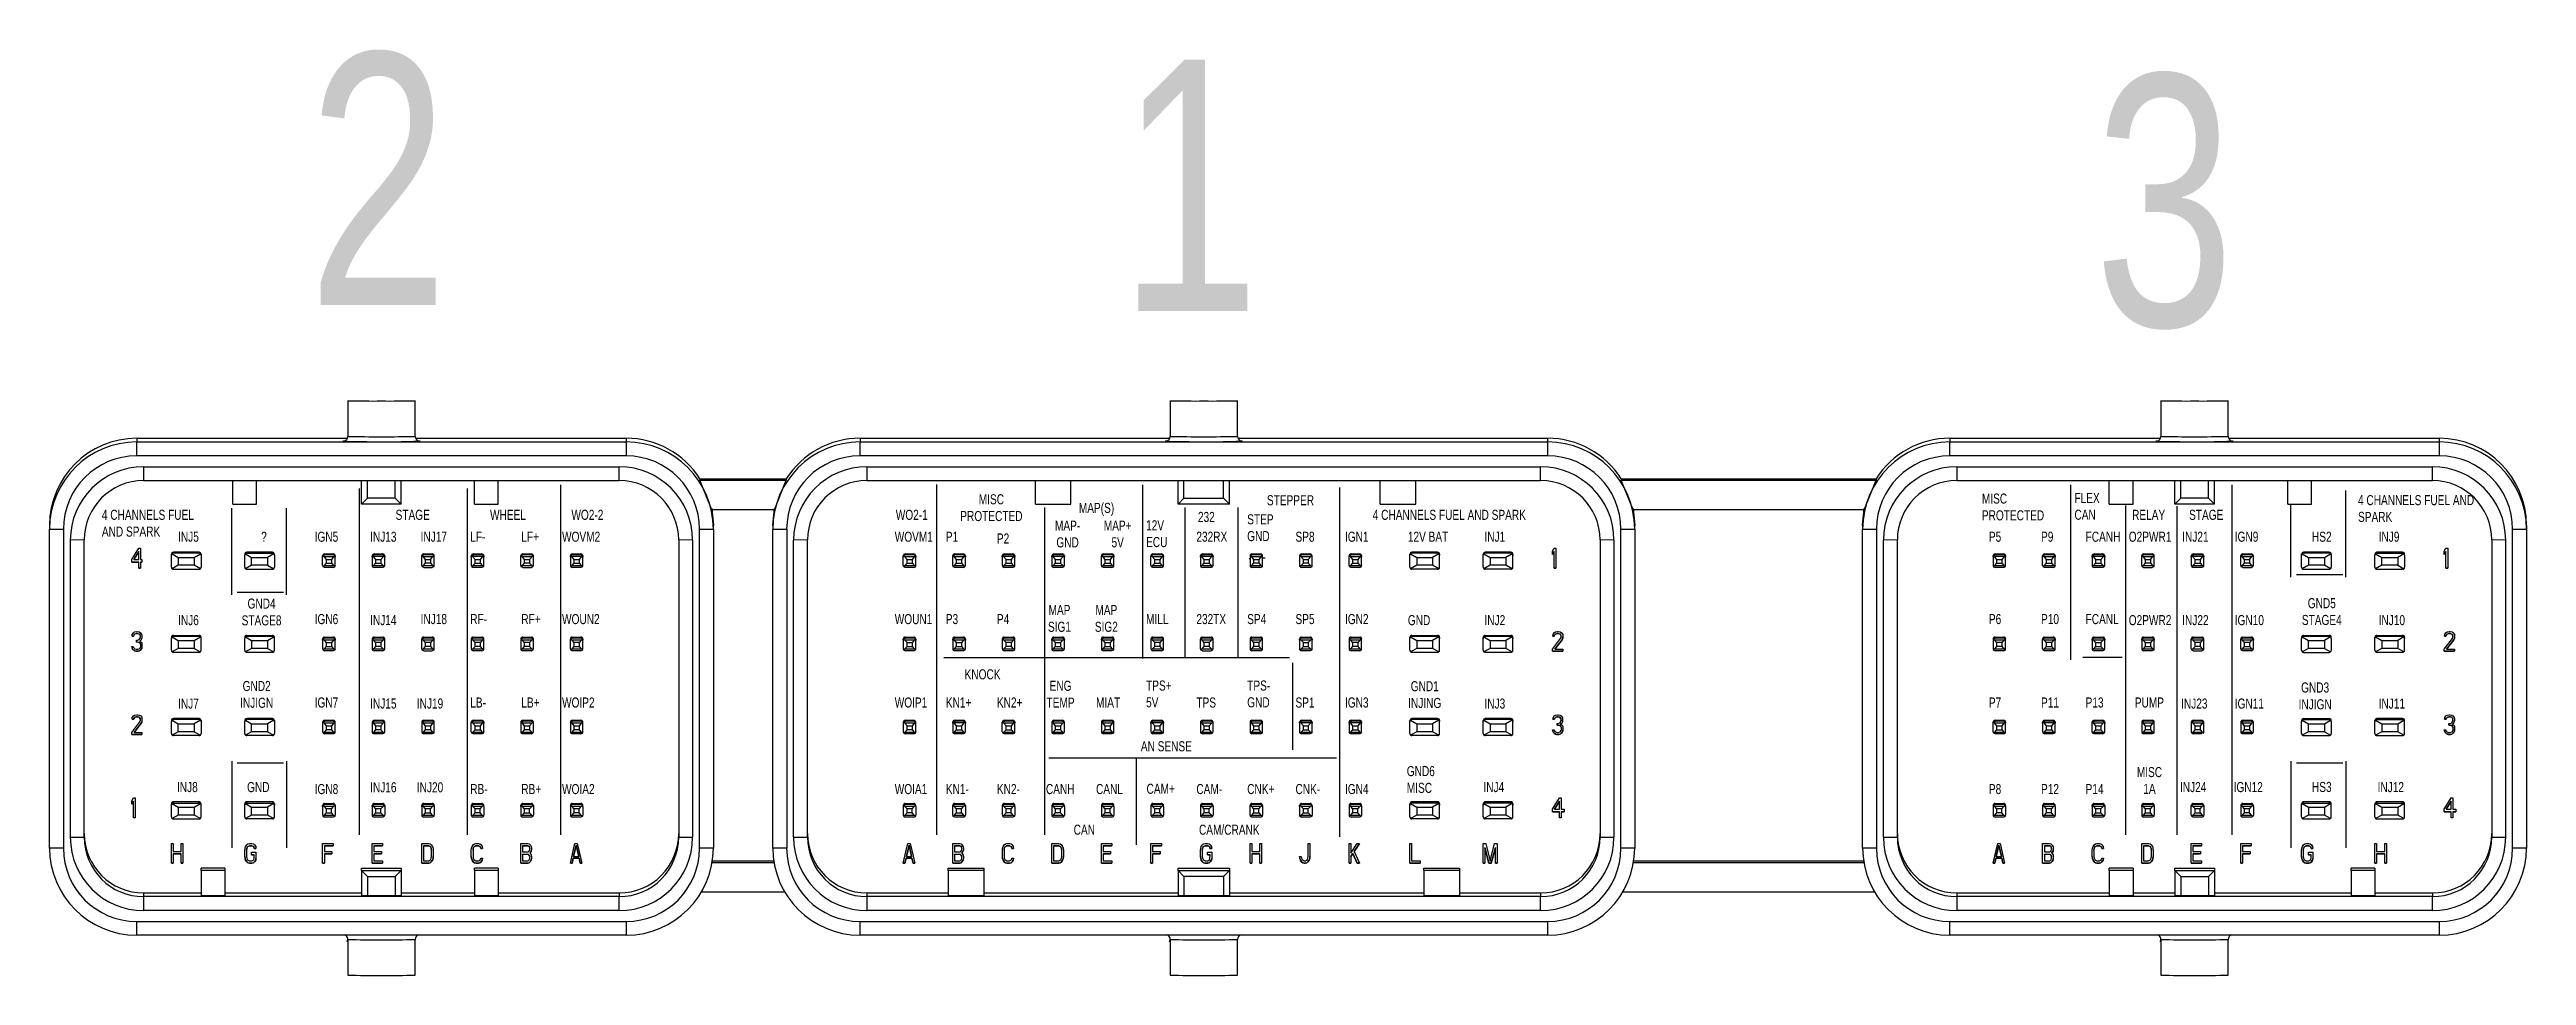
# Model space of a CAD drawing. Header units: inches. Extents: x -3.1 to 15.4, y 3.5 to 10.5.
# Drawn here: x 10.517 to 15.438, y 8.658 to 10.498 of the extents above; entities outside this region: 2.
import ezdxf

# ---------------------------------------------------------------- set-up
doc = ezdxf.new("R2010")
doc.units = ezdxf.units.IN
doc.header["$MEASUREMENT"] = 0
doc.header["$PDSIZE"] = -1
doc.layers.get('0').update_dxf_attribs({"linetype": 'CONTINUOUS'})
doc.layers.add('FORMAT', color=7, linetype='CONTINUOUS')
doc.layers.add('TAGS', color=1, linetype='CONTINUOUS')
doc.styles.get("Standard").update_dxf_attribs({"font": 'txt', "width": 0.75})

msp = doc.modelspace()

# ---------------------------------------------------------------- texts
at = {"char_height": 0.02, "attachment_point": 1}
for s, insert, width in [('{\\pxqc;MAP-\\PGND}', (12.5102, 9.5622), 0.058101), ('{\\pxqc;MAP+\\P5V}', (12.6097, 9.5622), 0.058101), ('{12V\\PECU}', (12.6952, 9.5628), 0.058101), ('{STEP\\PGND}', (12.8961, 9.5747), 0.058101), ('{INJ5}', (10.7719, 9.5401), 0.058101), ('{\\pxqc;?}', (10.863, 9.5401), 0.158971), ('{IGN5}', (11.0433, 9.5401), 0.058101), ('{INJ13}', (11.1535, 9.5401), 0.058101), ('{INJ17}', (11.2538, 9.5401), 0.058101), ('{LF-}', (11.3524, 9.5401), 0.058101), ('{LF+}', (11.4539, 9.5401), 0.058101), ('{WOVM2}', (11.5348, 9.5401), 0.058101), ('{WOVM1}', (12.1958, 9.5401), 0.058101), ('{P1}', (12.2973, 9.5401), 0.058101), ('{P2}', (12.3988, 9.5366), 0.058101), ('{232RX}', (12.7951, 9.5401), 0.058101), ('{SP8}', (12.992, 9.5401), 0.058101), ('{IGN1}', (13.0904, 9.5401), 0.058101), ('{12V BAT}', (13.2153, 9.5401), 0.106723), ('{INJ1}', (13.3675, 9.5401), 0.058101), ('{P5}', (14.3697, 9.5401), 0.058101), ('{P9}', (14.4733, 9.5401), 0.058101), ('{FCANH}', (14.5619, 9.5401), 0.058101), ('{O2PWR1}', (14.6476, 9.5401), 0.058101), ('{INJ21}', (14.7538, 9.5401), 0.058101), ('{IGN9}', (14.8582, 9.5401), 0.058101), ('{\\pxqc;HS2}', (14.9575, 9.5401), 0.147257), ('{INJ9}', (15.1441, 9.5401), 0.058101), ('{\\pxqc;GND4\\PSTAGE8}', (10.8729, 9.4072), 0.129755), ('{\\pxqc;GND5\\PSTAGE4}', (14.9575, 9.408), 0.147257), ('{INJ6}', (10.7719, 9.3743), 0.058101), ('{IGN6}', (11.0433, 9.3764), 0.058101), ('{INJ14}', (11.1535, 9.3743), 0.058101), ('{INJ18}', (11.2538, 9.3764), 0.058101), ('{RF-}', (11.3524, 9.3764), 0.058101), ('{RF+}', (11.4539, 9.3764), 0.058101), ('{WOUN2}', (11.5348, 9.3764), 0.058101), ('{WOUN1}', (12.1958, 9.3764), 0.058101), ('{P3}', (12.2973, 9.3764), 0.058101), ('{P4}', (12.3988, 9.3764), 0.058101), ('{\\pxqc;MAP\\PSIG1}', (12.4877, 9.3944), 0.070878), ('{\\pxqc;MAP\\PSIG2}', (12.5872, 9.3944), 0.058101), ('{MILL}', (12.6952, 9.3764), 0.058101), ('{232TX}', (12.7951, 9.3764), 0.058101), ('{SP4}', (12.8961, 9.3764), 0.058101), ('{SP5}', (12.992, 9.3764), 0.058101), ('{IGN2}', (13.0904, 9.3764), 0.058101), ('{GND}', (13.2153, 9.3743), 0.058101), ('{INJ2}', (13.3675, 9.3743), 0.058101), ('{P6}', (14.3697, 9.3764), 0.058101), ('{P10}', (14.4733, 9.3764), 0.058101), ('{FCANL}', (14.5619, 9.3764), 0.058101), ('{O2PWR2}', (14.6476, 9.3743), 0.058101), ('{INJ22}', (14.7538, 9.3743), 0.058101), ('{IGN10}', (14.8582, 9.3743), 0.058101), ('{INJ10}', (15.1441, 9.3743), 0.058101), ('{INJ7}', (10.7719, 9.2085), 0.058101), ('{\\pxqc;GND2\\PINJIGN}', (10.861, 9.2434), 0.133998), ('{IGN7}', (11.0433, 9.2106), 0.058101), ('{INJ15}', (11.1535, 9.2086), 0.058101), ('{INJ19}', (11.2463, 9.2086), 0.058101), ('{LB-}', (11.3524, 9.2106), 0.058101), ('{LB+}', (11.4539, 9.2106), 0.058101), ('{WOIP2}', (11.5348, 9.2106), 0.058101), ('{WOIP1}', (12.1958, 9.2106), 0.058101), ('{KN1+}', (12.2973, 9.2106), 0.058101), ('{KN2+}', (12.3988, 9.2106), 0.058101), ('{\\pxqc;ENG\\PTEMP}', (12.4962, 9.2438), 0.058101), ('{MIAT}', (12.5957, 9.2106), 0.058101), ('{TPS+\\P5V}', (12.6952, 9.2443), 0.058101), ('{TPS}', (12.7951, 9.2106), 0.058101), ('{TPS-\\PGND}', (12.8961, 9.2443), 0.058101), ('{SP1}', (12.992, 9.2106), 0.058101), ('{IGN3}', (13.0904, 9.2106), 0.058101), ('{\\pxqc;GND1\\PINJING}', (13.1318, 9.243), 0.234056), ('{INJ3}', (13.3675, 9.2085), 0.058101), ('{P7}', (14.3697, 9.2106), 0.058101), ('{P11}', (14.4733, 9.2106), 0.058101), ('{P13}', (14.5619, 9.2106), 0.058101), ('{PUMP}', (14.6597, 9.2106), 0.058101), ('{INJ23}', (14.7516, 9.2085), 0.058101), ('{IGN11}', (14.8582, 9.2085), 0.058101), ('{\\pxqc;GND3\\PINJIGN}', (14.9443, 9.2404), 0.147257), ('{INJ11}', (15.1441, 9.2085), 0.058101), ('{GND6\\PMISC}', (13.2132, 9.0743), 0.058101), ('{\\pxqc;MISC\\P1A}', (14.6597, 9.0723), 0.058101), ('{INJ8}', (10.7697, 9.0425), 0.058101), ('{GND}', (10.909, 9.0425), 0.058101), ('{IGN8}', (11.0433, 9.0386), 0.058101), ('{INJ16}', (11.1535, 9.0421), 0.058101), ('{INJ20}', (11.2463, 9.0421), 0.058101), ('{RB-}', (11.3524, 9.0386), 0.058101), ('{RB+}', (11.4539, 9.0386), 0.058101), ('{WOIA2}', (11.5348, 9.0386), 0.058101), ('{WOIA1}', (12.1958, 9.0386), 0.058101), ('{KN1-}', (12.2973, 9.0386), 0.058101), ('{KN2-}', (12.3988, 9.0386), 0.058101), ('{CANH}', (12.4962, 9.0386), 0.058101), ('{CANL}', (12.5957, 9.0386), 0.058101), ('{\\pxqc;CAM+}', (12.6952, 9.0391), 0.058101), ('{CAM-}', (12.7951, 9.0386), 0.058101), ('{CNK+}', (12.8961, 9.0386), 0.058101), ('{CNK-}', (12.992, 9.0386), 0.058101), ('{IGN4}', (13.0904, 9.0386), 0.058101), ('{INJ4}', (13.3654, 9.0425), 0.058101), ('{P8}', (14.3697, 9.0386), 0.058101), ('{P12}', (14.4733, 9.0386), 0.058101), ('{P14}', (14.5619, 9.0386), 0.058101), ('{INJ24}', (14.7494, 9.0425), 0.058101), ('{IGN12}', (14.856, 9.0425), 0.058101), ('{\\pxqc;HS3}', (14.9575, 9.0428), 0.147257), ('{INJ12}', (15.142, 9.0425), 0.058101)]:
    msp.add_mtext(s, dxfattribs=dict(at, insert=insert, width=width))
at = {"insert": (13.8345, 8.9549), "char_height": 0.125, "attachment_point": 3}
msp.add_mtext('{\\P}', dxfattribs=at)
at = {"layer": 'FORMAT', "char_height": 0.5, "width": 100, "attachment_point": 2}
for s, insert in [('2', (11.1695, 10.4909)), ('1', (12.7813, 10.4784)), ('3', (14.7183, 10.4485))]:
    msp.add_mtext(s, dxfattribs=dict(at, insert=insert))
at = {"layer": 'TAGS', "char_height": 0.02, "attachment_point": 1}
for s, insert, width in [('{\\pxqc;MISC\\PPROTECTED}', (12.2886, 9.6145), 0.198487), ('{MAP(S)}', (12.5616, 9.5974), 0.058101), ('{\\pxqc;STEPPER}', (12.953, 9.6126), 0.058101), ('{MISC PROTECTED}', (14.3558, 9.6159), 0.058101), ('{FLEX\\PCAN}', (14.5397, 9.6171), 0.058101), ('{4 CHANNELS FUEL AND SPARK}', (15.1031, 9.6128), 0.241736), ('{4 CHANNELS FUEL AND SPARK}', (10.6205, 9.5836), 0.220614), ('{STAGE}', (11.2041, 9.5836), 0.058101), ('{WHEEL}', (11.3917, 9.5836), 0.058101), ('{WO2-2}', (11.5534, 9.5836), 0.058101), ('{WO2-1}', (12.1979, 9.5836), 0.058101), ('{232}', (12.7982, 9.5794), 0.058101), ('{4 CHANNELS FUEL AND SPARK}', (13.1455, 9.5836), 0.529038), ('{RELAY}', (14.6542, 9.5836), 0.058101), ('{STAGE}', (14.7675, 9.5836), 0.058101), ('{KNOCK}', (12.3346, 9.2666), 0.128854), ('{AN SENSE}', (12.6848, 9.1236), 0.128854), ('{CAN}', (12.5513, 8.9578), 0.058101), ('{CAM/CRANK}', (12.8003, 8.9578), 0.058101)]:
    msp.add_mtext(s, dxfattribs=dict(at, insert=insert, width=width))

# ---------------------------------------------------------------- linework, layer by layer
at = {"color": 7, "linetype": 'Continuous'}
for p, q in [((11.109, 9.8005), (11.109, 9.7296)), ((11.2429, 9.7296), (11.2429, 9.8005)), ((12.7429, 9.8005), (12.7429, 9.7296)), ((12.8768, 9.7296), (12.8768, 9.8005)), ((14.7114, 9.8005), (14.7114, 9.7296)), ((14.8453, 9.7296), (14.8453, 9.8005)), ((10.6897, 9.7259), (10.6897, 9.7184)), ((10.6897, 9.7259), (11.1082, 9.7259)), ((10.6897, 9.6906), (10.6897, 9.7184)), ((10.6897, 9.7184), (11.6622, 9.7184)), ((11.0992, 9.7197), (11.1041, 9.72)), ((11.1046, 9.7195), (11.0992, 9.7197)), ((11.2438, 9.7259), (11.6622, 9.7259)), ((11.2478, 9.72), (11.2527, 9.7197)), ((11.6622, 9.7259), (11.6622, 9.7184)), ((11.6622, 9.7184), (11.6622, 9.6906)), ((12.1268, 9.7259), (12.742, 9.7259)), ((12.1268, 9.7259), (12.1268, 9.7184)), ((12.1268, 9.6906), (12.1268, 9.7184)), ((12.1268, 9.7184), (13.4929, 9.7184)), ((12.7331, 9.7197), (12.7379, 9.72)), ((12.7384, 9.7195), (12.7331, 9.7197)), ((12.8776, 9.7259), (13.4929, 9.7259)), ((12.8816, 9.72), (12.8866, 9.7197)), ((13.4929, 9.7259), (13.4929, 9.7184)), ((13.4929, 9.7184), (13.4929, 9.6906)), ((14.2921, 9.7259), (14.7105, 9.7259)), ((14.2921, 9.7259), (14.2921, 9.7184)), ((14.2921, 9.6906), (14.2921, 9.7184)), ((14.2921, 9.7184), (15.2645, 9.7184)), ((14.7016, 9.7197), (14.7064, 9.72)), ((14.7069, 9.7195), (14.7016, 9.7197)), ((14.8461, 9.7259), (15.2645, 9.7259)), ((14.8502, 9.72), (14.8551, 9.7197)), ((15.2645, 9.7259), (15.2645, 9.7184)), ((15.2645, 9.7184), (15.2645, 9.6906)), ((11.6622, 9.6906), (10.6897, 9.6906)), ((10.7035, 9.669), (11.6484, 9.669)), ((10.7035, 9.669), (10.7035, 9.6417)), ((11.6484, 9.6417), (11.6484, 9.669)), ((13.4929, 9.6906), (12.1268, 9.6906)), ((12.1405, 9.669), (13.4791, 9.669)), ((12.1405, 9.669), (12.1405, 9.6417)), ((13.4791, 9.6417), (13.4791, 9.669)), ((15.2645, 9.6906), (14.2921, 9.6906)), ((14.3059, 9.669), (15.2508, 9.669)), ((14.3059, 9.669), (14.3059, 9.6417)), ((15.2508, 9.6417), (15.2508, 9.669)), ((10.7035, 9.6417), (11.6484, 9.6417)), ((10.8807, 9.5947), (10.8807, 9.6417)), ((10.9279, 9.5947), (10.9279, 9.6417)), ((11.1366, 9.5948), (11.1366, 9.6417)), ((11.1484, 9.6065), (11.1366, 9.5948)), ((11.1484, 9.6065), (11.1484, 9.6417)), ((11.2035, 9.6065), (11.1484, 9.6065)), ((11.2035, 9.6065), (11.2035, 9.6417)), ((11.2153, 9.5948), (11.2035, 9.6065)), ((11.2153, 9.5948), (11.2153, 9.6417)), ((11.361, 9.5947), (11.361, 9.6417)), ((11.4082, 9.5947), (11.4082, 9.6417)), ((11.8086, 9.6452), (11.8086, 9.6423)), ((11.8086, 9.6452), (11.9803, 9.6452)), ((11.8322, 9.5832), (11.8086, 9.6423)), ((11.8086, 9.6423), (11.9803, 9.6423)), ((11.9568, 9.5832), (11.9803, 9.6423)), ((11.9803, 9.6452), (11.9803, 9.6423)), ((12.1405, 9.6417), (13.4791, 9.6417)), ((12.4752, 9.5947), (12.4752, 9.6417)), ((12.546, 9.5947), (12.546, 9.6417)), ((12.7586, 9.5948), (12.7586, 9.6417)), ((12.7705, 9.6065), (12.7586, 9.5948)), ((12.7705, 9.6065), (12.7705, 9.6417)), ((12.7705, 9.6065), (12.8492, 9.6065)), ((12.8492, 9.6065), (12.8492, 9.6417)), ((12.8492, 9.6065), (12.861, 9.5948)), ((12.861, 9.5948), (12.861, 9.6417)), ((13.1602, 9.5947), (13.1602, 9.6417)), ((13.2311, 9.5947), (13.2311, 9.6417)), ((13.6393, 9.6452), (13.6393, 9.6423)), ((13.6393, 9.6452), (14.1457, 9.6452)), ((13.6629, 9.5832), (13.6393, 9.6423)), ((13.6393, 9.6423), (14.1457, 9.6423)), ((14.1221, 9.5832), (14.1457, 9.6423)), ((14.1457, 9.6452), (14.1457, 9.6423)), ((14.3059, 9.6417), (15.2508, 9.6417)), ((14.609, 9.5947), (14.609, 9.6417)), ((14.6563, 9.5947), (14.6563, 9.6417)), ((14.739, 9.5948), (14.739, 9.6417)), ((14.7508, 9.6065), (14.739, 9.5948)), ((14.7508, 9.6065), (14.7508, 9.6417)), ((14.8059, 9.6065), (14.7508, 9.6065)), ((14.8059, 9.6065), (14.8059, 9.6417)), ((14.8177, 9.5948), (14.8059, 9.6065)), ((14.8177, 9.5948), (14.8177, 9.6417)), ((14.9634, 9.5947), (14.9634, 9.6417)), ((15.0106, 9.5947), (15.0106, 9.6417)), ((10.5165, 9.5526), (10.5165, 9.5452)), ((10.8807, 9.5947), (10.9279, 9.5947)), ((11.2153, 9.5948), (11.1366, 9.5948)), ((11.361, 9.5947), (11.4082, 9.5947)), ((11.8322, 9.5861), (11.8354, 9.5526)), ((11.9568, 9.5832), (11.8322, 9.5832)), ((11.8354, 9.5452), (11.8354, 9.5526)), ((11.9535, 9.5526), (11.9568, 9.5861)), ((11.9535, 9.5526), (11.9535, 9.5452)), ((12.4752, 9.5947), (12.546, 9.5947)), ((12.861, 9.5948), (12.7586, 9.5948)), ((13.1602, 9.5947), (13.2311, 9.5947)), ((13.6629, 9.5861), (13.6661, 9.5526)), ((14.1221, 9.5832), (13.6629, 9.5832)), ((13.6661, 9.5452), (13.6661, 9.5526)), ((14.1189, 9.5526), (14.1221, 9.5861)), ((14.1189, 9.5526), (14.1189, 9.5452)), ((14.609, 9.5947), (14.6563, 9.5947)), ((14.8177, 9.5948), (14.739, 9.5948)), ((14.9634, 9.5947), (15.0106, 9.5947)), ((15.4378, 9.5526), (15.4378, 9.5452)), ((10.5165, 9.5452), (10.5441, 9.545)), ((10.5165, 8.9114), (10.5165, 9.5452)), ((10.5441, 9.545), (10.5441, 8.9111)), ((10.5854, 9.5236), (10.5579, 9.5233)), ((10.5579, 8.9328), (10.5579, 9.5233)), ((10.5854, 8.933), (10.5854, 9.5236)), ((10.6799, 9.4845), (10.6937, 9.5071)), ((10.6839, 9.4846), (10.6937, 9.5005)), ((10.6937, 9.5004), (10.6839, 9.4845)), ((10.6937, 9.5071), (10.6971, 9.5071)), ((10.6937, 9.5005), (10.6937, 9.5004)), ((10.6937, 9.4845), (10.6937, 9.5004)), ((10.6971, 9.5071), (10.6971, 9.4845)), ((10.7626, 9.4972), (10.7626, 9.4992)), ((10.8138, 9.4992), (10.7626, 9.4992)), ((10.8138, 9.4972), (10.8138, 9.4992)), ((10.9082, 9.4992), (10.9082, 9.4972)), ((10.9594, 9.4992), (10.9082, 9.4992)), ((10.9594, 9.4992), (10.9594, 9.4972)), ((11.7941, 9.5233), (11.7665, 9.5236)), ((11.7665, 9.5236), (11.7665, 8.933)), ((11.7941, 9.5233), (11.7941, 8.9328)), ((11.8079, 9.545), (11.8354, 9.5452)), ((11.8079, 8.9111), (11.8079, 9.545)), ((11.8354, 9.5452), (11.8354, 8.9114)), ((11.9535, 9.5452), (11.9811, 9.545)), ((11.9535, 8.9114), (11.9535, 9.5452)), ((11.9811, 9.545), (11.9811, 8.9111)), ((12.0224, 9.5236), (11.9949, 9.5233)), ((11.9949, 8.9328), (11.9949, 9.5233)), ((12.0224, 8.933), (12.0224, 9.5236)), ((13.2232, 9.4972), (13.2232, 9.4992)), ((13.2744, 9.4992), (13.2232, 9.4992)), ((13.2744, 9.4992), (13.2744, 9.4972)), ((13.3689, 9.4972), (13.3689, 9.4992)), ((13.4201, 9.4992), (13.3689, 9.4992)), ((13.4201, 9.4992), (13.4201, 9.4972)), ((13.5027, 9.5013), (13.5062, 9.5071)), ((13.5027, 9.4946), (13.5027, 9.5013)), ((13.5027, 9.4947), (13.5062, 9.5005)), ((13.5062, 9.5004), (13.5027, 9.4946)), ((13.5062, 9.5071), (13.5096, 9.5071)), ((13.5062, 9.5005), (13.5062, 9.5004)), ((13.5062, 9.4677), (13.5062, 9.5004)), ((13.5096, 9.5071), (13.5096, 9.4677)), ((13.6248, 9.5233), (13.5972, 9.5236)), ((13.5972, 9.5236), (13.5972, 8.933)), ((13.6248, 9.5233), (13.6248, 8.9328)), ((13.6386, 9.545), (13.6661, 9.5452)), ((13.6386, 8.9111), (13.6386, 9.545)), ((13.6661, 9.5452), (13.6661, 8.9114)), ((14.1189, 9.5452), (14.1464, 9.545)), ((14.1189, 8.9114), (14.1189, 9.5452)), ((14.1464, 9.545), (14.1464, 8.9111)), ((14.1878, 9.5236), (14.1602, 9.5233)), ((14.1602, 8.9328), (14.1602, 9.5233)), ((14.1878, 8.933), (14.1878, 9.5236)), ((14.9949, 9.4972), (14.9949, 9.4992)), ((15.046, 9.4992), (14.9949, 9.4992)), ((15.046, 9.4972), (15.046, 9.4992)), ((15.1405, 9.4992), (15.1405, 9.4972)), ((15.1917, 9.4992), (15.1405, 9.4992)), ((15.1917, 9.4992), (15.1917, 9.4972)), ((15.2744, 9.5013), (15.2778, 9.5071)), ((15.2744, 9.4946), (15.2744, 9.5013)), ((15.2744, 9.4947), (15.2778, 9.5005)), ((15.2778, 9.5004), (15.2744, 9.4946)), ((15.2778, 9.5071), (15.2813, 9.5071)), ((15.2778, 9.5005), (15.2778, 9.5004)), ((15.2778, 9.4677), (15.2778, 9.5004)), ((15.2813, 9.5071), (15.2813, 9.4677)), ((15.3964, 9.5233), (15.3689, 9.5236)), ((15.3689, 9.5236), (15.3689, 8.933)), ((15.3964, 9.5233), (15.3964, 8.9328)), ((15.4102, 9.545), (15.4378, 9.5452)), ((15.4102, 8.9111), (15.4102, 9.545)), ((15.4378, 9.5452), (15.4378, 8.9114)), ((10.6799, 9.4795), (10.6799, 9.4845)), ((10.6799, 9.4796), (10.6937, 9.4796)), ((10.6937, 9.4795), (10.6799, 9.4795)), ((10.6839, 9.4845), (10.6839, 9.4846)), ((10.6839, 9.4845), (10.6937, 9.4845)), ((10.6937, 9.4796), (10.6937, 9.4795)), ((10.6937, 9.4677), (10.6937, 9.4795)), ((10.6937, 9.4679), (10.6971, 9.4679)), ((10.6971, 9.4677), (10.6937, 9.4677)), ((10.6971, 9.4845), (10.6996, 9.4845)), ((10.6971, 9.4795), (10.6971, 9.4796)), ((10.6971, 9.4796), (10.6996, 9.4796)), ((10.6971, 9.4795), (10.6971, 9.4677)), ((10.6996, 9.4795), (10.6971, 9.4795)), ((10.6996, 9.4845), (10.6996, 9.4795)), ((10.7586, 9.4932), (10.7586, 9.4953)), ((10.7586, 9.4696), (10.7586, 9.4932)), ((10.7601, 9.4963), (10.7724, 9.4891)), ((10.7724, 9.4733), (10.7601, 9.4665)), ((10.8138, 9.4972), (10.7626, 9.4972)), ((10.7626, 9.4657), (10.8138, 9.4657)), ((10.7724, 9.4891), (10.8039, 9.4891)), ((10.7724, 9.4891), (10.7724, 9.4733)), ((10.8039, 9.4733), (10.7724, 9.4733)), ((10.8039, 9.4891), (10.8162, 9.4963)), ((10.8039, 9.4891), (10.8039, 9.4733)), ((10.8162, 9.4665), (10.8039, 9.4733)), ((10.8177, 9.4953), (10.8177, 9.4932)), ((10.8177, 9.4932), (10.8177, 9.4696)), ((10.9043, 9.4953), (10.9043, 9.4932)), ((10.9043, 9.4696), (10.9043, 9.4932)), ((10.9058, 9.4963), (10.9181, 9.4891)), ((10.9181, 9.4733), (10.9058, 9.4665)), ((10.9082, 9.4972), (10.9594, 9.4972)), ((10.9082, 9.4657), (10.9594, 9.4657)), ((10.9181, 9.4891), (10.9496, 9.4891)), ((10.9181, 9.4733), (10.9181, 9.4891)), ((10.9496, 9.4733), (10.9181, 9.4733)), ((10.9619, 9.4963), (10.9496, 9.4891)), ((10.9496, 9.4891), (10.9496, 9.4733)), ((10.9496, 9.4733), (10.9619, 9.4665)), ((10.9634, 9.4932), (10.9634, 9.4953)), ((10.9634, 9.4932), (10.9634, 9.4696)), ((11.0591, 9.49), (11.0591, 9.4921)), ((11.0591, 9.4728), (11.0591, 9.49)), ((11.0601, 9.4925), (11.0631, 9.494)), ((11.0619, 9.4907), (11.0601, 9.4925)), ((11.0619, 9.4719), (11.0601, 9.4703)), ((11.0631, 9.469), (11.0601, 9.4703)), ((11.0667, 9.4851), (11.0619, 9.4907)), ((11.0619, 9.4907), (11.0814, 9.4907)), ((11.0619, 9.4719), (11.0667, 9.4773)), ((11.0814, 9.4719), (11.0619, 9.4719)), ((11.0631, 9.494), (11.0631, 9.496)), ((11.0631, 9.496), (11.0802, 9.496)), ((11.0802, 9.494), (11.0631, 9.494)), ((11.0802, 9.469), (11.0631, 9.469)), ((11.0667, 9.4773), (11.0667, 9.4851)), ((11.0667, 9.4851), (11.0766, 9.4851)), ((11.0667, 9.4773), (11.0766, 9.4773)), ((11.0814, 9.4907), (11.0766, 9.4851)), ((11.0766, 9.4851), (11.0766, 9.4773)), ((11.0766, 9.4773), (11.0814, 9.4719)), ((11.0802, 9.496), (11.0802, 9.494)), ((11.0832, 9.4925), (11.0802, 9.494)), ((11.0802, 9.469), (11.0832, 9.4703)), ((11.0832, 9.4925), (11.0814, 9.4907)), ((11.0832, 9.4703), (11.0814, 9.4719)), ((11.0841, 9.4921), (11.0841, 9.49)), ((11.0841, 9.4728), (11.0841, 9.49)), ((11.1576, 9.49), (11.1576, 9.4921)), ((11.1576, 9.49), (11.1576, 9.4728)), ((11.1585, 9.4925), (11.1615, 9.494)), ((11.1603, 9.4907), (11.1585, 9.4925)), ((11.1603, 9.4719), (11.1585, 9.4703)), ((11.1585, 9.4703), (11.1615, 9.469)), ((11.1651, 9.4851), (11.1603, 9.4907)), ((11.1798, 9.4907), (11.1603, 9.4907)), ((11.1603, 9.4719), (11.1651, 9.4773)), ((11.1798, 9.4719), (11.1603, 9.4719)), ((11.1615, 9.494), (11.1615, 9.496)), ((11.1615, 9.496), (11.1786, 9.496)), ((11.1786, 9.494), (11.1615, 9.494)), ((11.1786, 9.469), (11.1615, 9.469)), ((11.1651, 9.4773), (11.1651, 9.4851)), ((11.1651, 9.4851), (11.175, 9.4851)), ((11.1651, 9.4773), (11.175, 9.4773)), ((11.1798, 9.4907), (11.175, 9.4851)), ((11.175, 9.4851), (11.175, 9.4773)), ((11.175, 9.4773), (11.1798, 9.4719)), ((11.1786, 9.496), (11.1786, 9.494)), ((11.1816, 9.4925), (11.1786, 9.494)), ((11.1816, 9.4703), (11.1786, 9.469)), ((11.1816, 9.4925), (11.1798, 9.4907)), ((11.1816, 9.4703), (11.1798, 9.4719)), ((11.1826, 9.4921), (11.1826, 9.49)), ((11.1826, 9.4728), (11.1826, 9.49)), ((11.256, 9.49), (11.256, 9.4921)), ((11.256, 9.4728), (11.256, 9.49)), ((11.2569, 9.4925), (11.2599, 9.494)), ((11.2587, 9.4907), (11.2569, 9.4925)), ((11.2569, 9.4703), (11.2587, 9.4719)), ((11.2599, 9.469), (11.2569, 9.4703)), ((11.2636, 9.4851), (11.2587, 9.4907)), ((11.2587, 9.4907), (11.2783, 9.4907)), ((11.2587, 9.4719), (11.2636, 9.4773)), ((11.2783, 9.4719), (11.2587, 9.4719)), ((11.2599, 9.494), (11.2599, 9.496)), ((11.2599, 9.496), (11.277, 9.496)), ((11.277, 9.494), (11.2599, 9.494)), ((11.2599, 9.469), (11.277, 9.469)), ((11.2636, 9.4773), (11.2636, 9.4851)), ((11.2636, 9.4851), (11.2734, 9.4851)), ((11.2734, 9.4773), (11.2636, 9.4773)), ((11.2734, 9.4851), (11.2783, 9.4907)), ((11.2734, 9.4851), (11.2734, 9.4773)), ((11.2734, 9.4773), (11.2783, 9.4719)), ((11.277, 9.496), (11.277, 9.494)), ((11.2801, 9.4925), (11.277, 9.494)), ((11.2801, 9.4703), (11.277, 9.469)), ((11.2783, 9.4907), (11.2801, 9.4925)), ((11.2801, 9.4703), (11.2783, 9.4719)), ((11.281, 9.49), (11.281, 9.4921)), ((11.281, 9.4728), (11.281, 9.49)), ((11.3544, 9.49), (11.3544, 9.4921)), ((11.3544, 9.49), (11.3544, 9.4728)), ((11.3553, 9.4925), (11.3583, 9.494)), ((11.3571, 9.4907), (11.3553, 9.4925)), ((11.3571, 9.4719), (11.3553, 9.4703)), ((11.3553, 9.4703), (11.3583, 9.469)), ((11.362, 9.4851), (11.3571, 9.4907)), ((11.3767, 9.4907), (11.3571, 9.4907)), ((11.3571, 9.4719), (11.362, 9.4773)), ((11.3767, 9.4719), (11.3571, 9.4719)), ((11.3583, 9.494), (11.3583, 9.496)), ((11.3583, 9.496), (11.3755, 9.496)), ((11.3755, 9.494), (11.3583, 9.494)), ((11.3755, 9.469), (11.3583, 9.469)), ((11.362, 9.4773), (11.362, 9.4851)), ((11.362, 9.4851), (11.3718, 9.4851)), ((11.362, 9.4773), (11.3718, 9.4773)), ((11.3767, 9.4907), (11.3718, 9.4851)), ((11.3718, 9.4851), (11.3718, 9.4773)), ((11.3718, 9.4773), (11.3767, 9.4719)), ((11.3755, 9.496), (11.3755, 9.494)), ((11.3785, 9.4925), (11.3755, 9.494)), ((11.3785, 9.4703), (11.3755, 9.469)), ((11.3785, 9.4925), (11.3767, 9.4907)), ((11.3785, 9.4703), (11.3767, 9.4719)), ((11.3794, 9.4921), (11.3794, 9.49)), ((11.3794, 9.4728), (11.3794, 9.49)), ((11.4528, 9.49), (11.4528, 9.4921)), ((11.4528, 9.4728), (11.4528, 9.49)), ((11.4538, 9.4925), (11.4568, 9.494)), ((11.4556, 9.4907), (11.4538, 9.4925)), ((11.4538, 9.4703), (11.4556, 9.4719)), ((11.4568, 9.469), (11.4538, 9.4703)), ((11.4604, 9.4851), (11.4556, 9.4907)), ((11.4556, 9.4907), (11.4751, 9.4907)), ((11.4556, 9.4719), (11.4604, 9.4773)), ((11.4751, 9.4719), (11.4556, 9.4719)), ((11.4568, 9.494), (11.4568, 9.496)), ((11.4568, 9.496), (11.4739, 9.496)), ((11.4739, 9.494), (11.4568, 9.494)), ((11.4568, 9.469), (11.4739, 9.469)), ((11.4604, 9.4773), (11.4604, 9.4851)), ((11.4604, 9.4851), (11.4703, 9.4851)), ((11.4703, 9.4773), (11.4604, 9.4773)), ((11.4703, 9.4851), (11.4751, 9.4907)), ((11.4703, 9.4851), (11.4703, 9.4773)), ((11.4703, 9.4773), (11.4751, 9.4719)), ((11.4739, 9.496), (11.4739, 9.494)), ((11.4769, 9.4925), (11.4739, 9.494)), ((11.4769, 9.4703), (11.4739, 9.469)), ((11.4751, 9.4907), (11.4769, 9.4925)), ((11.4769, 9.4703), (11.4751, 9.4719)), ((11.4778, 9.49), (11.4778, 9.4921)), ((11.4778, 9.4728), (11.4778, 9.49)), ((11.5513, 9.49), (11.5513, 9.4921)), ((11.5513, 9.49), (11.5513, 9.4728)), ((11.5522, 9.4925), (11.5552, 9.494)), ((11.554, 9.4907), (11.5522, 9.4925)), ((11.554, 9.4719), (11.5522, 9.4703)), ((11.5522, 9.4703), (11.5552, 9.469)), ((11.5588, 9.4851), (11.554, 9.4907)), ((11.5735, 9.4907), (11.554, 9.4907)), ((11.554, 9.4719), (11.5588, 9.4773)), ((11.5735, 9.4719), (11.554, 9.4719)), ((11.5552, 9.494), (11.5552, 9.496)), ((11.5552, 9.496), (11.5723, 9.496)), ((11.5723, 9.494), (11.5552, 9.494)), ((11.5723, 9.469), (11.5552, 9.469)), ((11.5588, 9.4773), (11.5588, 9.4851)), ((11.5588, 9.4851), (11.5687, 9.4851)), ((11.5588, 9.4773), (11.5687, 9.4773)), ((11.5735, 9.4907), (11.5687, 9.4851)), ((11.5687, 9.4851), (11.5687, 9.4773)), ((11.5687, 9.4773), (11.5735, 9.4719)), ((11.5723, 9.496), (11.5723, 9.494)), ((11.5753, 9.4925), (11.5723, 9.494)), ((11.5753, 9.4703), (11.5723, 9.469)), ((11.5753, 9.4925), (11.5735, 9.4907)), ((11.5753, 9.4703), (11.5735, 9.4719)), ((11.5763, 9.4921), (11.5763, 9.49)), ((11.5763, 9.4728), (11.5763, 9.49)), ((12.2127, 9.49), (12.2127, 9.4921)), ((12.2127, 9.4728), (12.2127, 9.49)), ((12.2136, 9.4925), (12.2166, 9.494)), ((12.2154, 9.4907), (12.2136, 9.4925)), ((12.2154, 9.4719), (12.2136, 9.4703)), ((12.2166, 9.469), (12.2136, 9.4703)), ((12.2203, 9.4851), (12.2154, 9.4907)), ((12.2154, 9.4907), (12.235, 9.4907)), ((12.2154, 9.4719), (12.2203, 9.4773)), ((12.235, 9.4719), (12.2154, 9.4719)), ((12.2166, 9.494), (12.2166, 9.496)), ((12.2166, 9.496), (12.2337, 9.496)), ((12.2337, 9.494), (12.2166, 9.494)), ((12.2337, 9.469), (12.2166, 9.469)), ((12.2203, 9.4773), (12.2203, 9.4851)), ((12.2203, 9.4851), (12.2301, 9.4851)), ((12.2203, 9.4773), (12.2301, 9.4773)), ((12.235, 9.4907), (12.2301, 9.4851)), ((12.2301, 9.4851), (12.2301, 9.4773)), ((12.2301, 9.4773), (12.235, 9.4719)), ((12.2337, 9.496), (12.2337, 9.494)), ((12.2368, 9.4925), (12.2337, 9.494)), ((12.2337, 9.469), (12.2368, 9.4703)), ((12.2368, 9.4925), (12.235, 9.4907)), ((12.2368, 9.4703), (12.235, 9.4719)), ((12.2377, 9.4921), (12.2377, 9.49)), ((12.2377, 9.4728), (12.2377, 9.49)), ((12.3111, 9.49), (12.3111, 9.4921)), ((12.3111, 9.4728), (12.3111, 9.49)), ((12.312, 9.4925), (12.315, 9.494)), ((12.3138, 9.4907), (12.312, 9.4925)), ((12.3138, 9.4719), (12.312, 9.4703)), ((12.315, 9.469), (12.312, 9.4703)), ((12.3187, 9.4851), (12.3138, 9.4907)), ((12.3138, 9.4907), (12.3334, 9.4907)), ((12.3138, 9.4719), (12.3187, 9.4773)), ((12.3334, 9.4719), (12.3138, 9.4719)), ((12.315, 9.494), (12.315, 9.496)), ((12.315, 9.496), (12.3322, 9.496)), ((12.3322, 9.494), (12.315, 9.494)), ((12.3322, 9.469), (12.315, 9.469)), ((12.3187, 9.4773), (12.3187, 9.4851)), ((12.3187, 9.4851), (12.3285, 9.4851)), ((12.3187, 9.4773), (12.3285, 9.4773)), ((12.3334, 9.4907), (12.3285, 9.4851)), ((12.3285, 9.4851), (12.3285, 9.4773)), ((12.3285, 9.4773), (12.3334, 9.4719)), ((12.3322, 9.496), (12.3322, 9.494)), ((12.3352, 9.4925), (12.3322, 9.494)), ((12.3322, 9.469), (12.3352, 9.4703)), ((12.3352, 9.4925), (12.3334, 9.4907)), ((12.3352, 9.4703), (12.3334, 9.4719)), ((12.3361, 9.4921), (12.3361, 9.49)), ((12.3361, 9.4728), (12.3361, 9.49)), ((12.4095, 9.49), (12.4095, 9.4921)), ((12.4095, 9.49), (12.4095, 9.4728)), ((12.4105, 9.4925), (12.4135, 9.494)), ((12.4122, 9.4907), (12.4105, 9.4925)), ((12.4122, 9.4719), (12.4105, 9.4703)), ((12.4105, 9.4703), (12.4135, 9.469)), ((12.4171, 9.4851), (12.4122, 9.4907)), ((12.4318, 9.4907), (12.4122, 9.4907)), ((12.4122, 9.4719), (12.4171, 9.4773)), ((12.4318, 9.4719), (12.4122, 9.4719)), ((12.4135, 9.494), (12.4135, 9.496)), ((12.4135, 9.496), (12.4306, 9.496)), ((12.4306, 9.494), (12.4135, 9.494)), ((12.4306, 9.469), (12.4135, 9.469)), ((12.4171, 9.4773), (12.4171, 9.4851)), ((12.4171, 9.4851), (12.4269, 9.4851)), ((12.4171, 9.4773), (12.4269, 9.4773)), ((12.4318, 9.4907), (12.4269, 9.4851)), ((12.4269, 9.4851), (12.4269, 9.4773)), ((12.4269, 9.4773), (12.4318, 9.4719)), ((12.4306, 9.496), (12.4306, 9.494)), ((12.4336, 9.4925), (12.4306, 9.494)), ((12.4336, 9.4703), (12.4306, 9.469)), ((12.4336, 9.4925), (12.4318, 9.4907)), ((12.4336, 9.4703), (12.4318, 9.4719)), ((12.4345, 9.4921), (12.4345, 9.49)), ((12.4345, 9.4728), (12.4345, 9.49)), ((12.508, 9.49), (12.508, 9.4921)), ((12.508, 9.49), (12.508, 9.4728)), ((12.5089, 9.4925), (12.5119, 9.494)), ((12.5107, 9.4907), (12.5089, 9.4925)), ((12.5107, 9.4719), (12.5089, 9.4703)), ((12.5089, 9.4703), (12.5119, 9.469)), ((12.5155, 9.4851), (12.5107, 9.4907)), ((12.5302, 9.4907), (12.5107, 9.4907)), ((12.5107, 9.4719), (12.5155, 9.4773)), ((12.5302, 9.4719), (12.5107, 9.4719)), ((12.5119, 9.494), (12.5119, 9.496)), ((12.5119, 9.496), (12.529, 9.496)), ((12.529, 9.494), (12.5119, 9.494)), ((12.529, 9.469), (12.5119, 9.469)), ((12.5155, 9.4773), (12.5155, 9.4851)), ((12.5155, 9.4851), (12.5254, 9.4851)), ((12.5155, 9.4773), (12.5254, 9.4773)), ((12.5302, 9.4907), (12.5254, 9.4851)), ((12.5254, 9.4851), (12.5254, 9.4773)), ((12.5254, 9.4773), (12.5302, 9.4719)), ((12.529, 9.496), (12.529, 9.494)), ((12.532, 9.4925), (12.529, 9.494)), ((12.532, 9.4703), (12.529, 9.469)), ((12.532, 9.4925), (12.5302, 9.4907)), ((12.532, 9.4703), (12.5302, 9.4719)), ((12.533, 9.4921), (12.533, 9.49)), ((12.533, 9.4728), (12.533, 9.49)), ((12.6064, 9.49), (12.6064, 9.4921)), ((12.6064, 9.4728), (12.6064, 9.49)), ((12.6073, 9.4925), (12.6103, 9.494)), ((12.6091, 9.4907), (12.6073, 9.4925)), ((12.6091, 9.4719), (12.6073, 9.4703)), ((12.6103, 9.469), (12.6073, 9.4703)), ((12.614, 9.4851), (12.6091, 9.4907)), ((12.6091, 9.4907), (12.6287, 9.4907)), ((12.6091, 9.4719), (12.614, 9.4773)), ((12.6287, 9.4719), (12.6091, 9.4719)), ((12.6103, 9.494), (12.6103, 9.496)), ((12.6103, 9.496), (12.6274, 9.496)), ((12.6274, 9.494), (12.6103, 9.494)), ((12.6274, 9.469), (12.6103, 9.469)), ((12.614, 9.4773), (12.614, 9.4851)), ((12.614, 9.4851), (12.6238, 9.4851)), ((12.614, 9.4773), (12.6238, 9.4773)), ((12.6287, 9.4907), (12.6238, 9.4851)), ((12.6238, 9.4851), (12.6238, 9.4773)), ((12.6238, 9.4773), (12.6287, 9.4719)), ((12.6274, 9.496), (12.6274, 9.494)), ((12.6305, 9.4925), (12.6274, 9.494)), ((12.6274, 9.469), (12.6305, 9.4703)), ((12.6305, 9.4925), (12.6287, 9.4907)), ((12.6305, 9.4703), (12.6287, 9.4719)), ((12.6314, 9.4921), (12.6314, 9.49)), ((12.6314, 9.4728), (12.6314, 9.49)), ((12.7048, 9.49), (12.7048, 9.4921)), ((12.7048, 9.4728), (12.7048, 9.49)), ((12.7057, 9.4925), (12.7087, 9.494)), ((12.7075, 9.4907), (12.7057, 9.4925)), ((12.7075, 9.4719), (12.7057, 9.4703)), ((12.7087, 9.469), (12.7057, 9.4703)), ((12.7124, 9.4851), (12.7075, 9.4907)), ((12.7075, 9.4907), (12.7271, 9.4907)), ((12.7075, 9.4719), (12.7124, 9.4773)), ((12.7271, 9.4719), (12.7075, 9.4719)), ((12.7087, 9.494), (12.7087, 9.496)), ((12.7087, 9.496), (12.7259, 9.496)), ((12.7259, 9.494), (12.7087, 9.494)), ((12.7259, 9.469), (12.7087, 9.469)), ((12.7124, 9.4773), (12.7124, 9.4851)), ((12.7124, 9.4851), (12.7222, 9.4851)), ((12.7124, 9.4773), (12.7222, 9.4773)), ((12.7271, 9.4907), (12.7222, 9.4851)), ((12.7222, 9.4851), (12.7222, 9.4773)), ((12.7222, 9.4773), (12.7271, 9.4719)), ((12.7259, 9.496), (12.7259, 9.494)), ((12.7289, 9.4925), (12.7259, 9.494)), ((12.7259, 9.469), (12.7289, 9.4703)), ((12.7289, 9.4925), (12.7271, 9.4907)), ((12.7289, 9.4703), (12.7271, 9.4719)), ((12.7298, 9.4921), (12.7298, 9.49)), ((12.7298, 9.4728), (12.7298, 9.49)), ((12.8032, 9.49), (12.8032, 9.4921)), ((12.8032, 9.49), (12.8032, 9.4728)), ((12.8042, 9.4925), (12.8072, 9.494)), ((12.8059, 9.4907), (12.8042, 9.4925)), ((12.8059, 9.4719), (12.8042, 9.4703)), ((12.8042, 9.4703), (12.8072, 9.469)), ((12.8108, 9.4851), (12.8059, 9.4907)), ((12.8255, 9.4907), (12.8059, 9.4907)), ((12.8059, 9.4719), (12.8108, 9.4773)), ((12.8255, 9.4719), (12.8059, 9.4719)), ((12.8072, 9.494), (12.8072, 9.496)), ((12.8072, 9.496), (12.8243, 9.496)), ((12.8243, 9.494), (12.8072, 9.494)), ((12.8243, 9.469), (12.8072, 9.469)), ((12.8108, 9.4773), (12.8108, 9.4851)), ((12.8108, 9.4851), (12.8206, 9.4851)), ((12.8108, 9.4773), (12.8206, 9.4773)), ((12.8255, 9.4907), (12.8206, 9.4851)), ((12.8206, 9.4851), (12.8206, 9.4773)), ((12.8206, 9.4773), (12.8255, 9.4719)), ((12.8243, 9.496), (12.8243, 9.494)), ((12.8273, 9.4925), (12.8243, 9.494)), ((12.8273, 9.4703), (12.8243, 9.469)), ((12.8273, 9.4925), (12.8255, 9.4907)), ((12.8273, 9.4703), (12.8255, 9.4719)), ((12.8282, 9.4921), (12.8282, 9.49)), ((12.8282, 9.4728), (12.8282, 9.49)), ((12.8999, 9.4868), (12.9027, 9.4869)), ((12.9017, 9.4921), (12.9017, 9.49)), ((12.9017, 9.49), (12.9017, 9.4728)), ((12.9026, 9.4925), (12.9056, 9.494)), ((12.9026, 9.4925), (12.9044, 9.4907)), ((12.9026, 9.4703), (12.9044, 9.4719)), ((12.9026, 9.4703), (12.9056, 9.469)), ((12.9092, 9.4851), (12.9044, 9.4907)), ((12.9044, 9.4907), (12.9239, 9.4907)), ((12.9044, 9.4719), (12.9092, 9.4773)), ((12.9239, 9.4719), (12.9044, 9.4719)), ((12.9056, 9.494), (12.9056, 9.496)), ((12.9056, 9.496), (12.9227, 9.496)), ((12.9227, 9.494), (12.9056, 9.494)), ((12.9227, 9.469), (12.9056, 9.469)), ((12.9092, 9.4773), (12.9092, 9.4851)), ((12.9092, 9.4851), (12.9191, 9.4851)), ((12.9191, 9.4773), (12.9092, 9.4773)), ((12.9239, 9.4907), (12.9191, 9.4851)), ((12.9191, 9.4851), (12.9191, 9.4773)), ((12.9191, 9.4773), (12.9239, 9.4719)), ((12.9227, 9.496), (12.9227, 9.494)), ((12.9257, 9.4925), (12.9227, 9.494)), ((12.9227, 9.469), (12.9257, 9.4703)), ((12.9239, 9.4907), (12.9257, 9.4925)), ((12.9239, 9.4719), (12.9257, 9.4703)), ((12.9267, 9.49), (12.9267, 9.4921)), ((12.9267, 9.4728), (12.9267, 9.49)), ((12.9276, 9.4881), (12.9321, 9.4884)), ((13.0001, 9.4921), (13.0001, 9.49)), ((13.0001, 9.49), (13.0001, 9.4728)), ((13.001, 9.4925), (13.004, 9.494)), ((13.001, 9.4925), (13.0028, 9.4907)), ((13.001, 9.4703), (13.0028, 9.4719)), ((13.001, 9.4703), (13.004, 9.469)), ((13.0077, 9.4851), (13.0028, 9.4907)), ((13.0028, 9.4907), (13.0224, 9.4907)), ((13.0028, 9.4719), (13.0077, 9.4773)), ((13.0224, 9.4719), (13.0028, 9.4719)), ((13.004, 9.494), (13.004, 9.496)), ((13.004, 9.496), (13.0211, 9.496)), ((13.0211, 9.494), (13.004, 9.494)), ((13.0211, 9.469), (13.004, 9.469)), ((13.0077, 9.4773), (13.0077, 9.4851)), ((13.0077, 9.4851), (13.0175, 9.4851)), ((13.0175, 9.4773), (13.0077, 9.4773)), ((13.0224, 9.4907), (13.0175, 9.4851)), ((13.0175, 9.4851), (13.0175, 9.4773)), ((13.0175, 9.4773), (13.0224, 9.4719)), ((13.0211, 9.496), (13.0211, 9.494)), ((13.0242, 9.4925), (13.0211, 9.494)), ((13.0211, 9.469), (13.0242, 9.4703)), ((13.0224, 9.4907), (13.0242, 9.4925)), ((13.0224, 9.4719), (13.0242, 9.4703)), ((13.0251, 9.49), (13.0251, 9.4921)), ((13.0251, 9.4728), (13.0251, 9.49)), ((13.0985, 9.49), (13.0985, 9.4921)), ((13.0985, 9.4728), (13.0985, 9.49)), ((13.0994, 9.4925), (13.1024, 9.494)), ((13.1012, 9.4907), (13.0994, 9.4925)), ((13.1012, 9.4719), (13.0994, 9.4703)), ((13.1024, 9.469), (13.0994, 9.4703)), ((13.1061, 9.4851), (13.1012, 9.4907)), ((13.1012, 9.4907), (13.1208, 9.4907)), ((13.1012, 9.4719), (13.1061, 9.4773)), ((13.1208, 9.4719), (13.1012, 9.4719)), ((13.1024, 9.494), (13.1024, 9.496)), ((13.1024, 9.496), (13.1196, 9.496)), ((13.1196, 9.494), (13.1024, 9.494)), ((13.1196, 9.469), (13.1024, 9.469)), ((13.1061, 9.4773), (13.1061, 9.4851)), ((13.1061, 9.4851), (13.1159, 9.4851)), ((13.1061, 9.4773), (13.1159, 9.4773)), ((13.1208, 9.4907), (13.1159, 9.4851)), ((13.1159, 9.4851), (13.1159, 9.4773)), ((13.1159, 9.4773), (13.1208, 9.4719)), ((13.1196, 9.496), (13.1196, 9.494)), ((13.1226, 9.4925), (13.1196, 9.494)), ((13.1196, 9.469), (13.1226, 9.4703)), ((13.1226, 9.4925), (13.1208, 9.4907)), ((13.1226, 9.4703), (13.1208, 9.4719)), ((13.1235, 9.4921), (13.1235, 9.49)), ((13.1235, 9.4728), (13.1235, 9.49)), ((13.2193, 9.4932), (13.2193, 9.4953)), ((13.2193, 9.4696), (13.2193, 9.4932)), ((13.2208, 9.4963), (13.2331, 9.4891)), ((13.2331, 9.4733), (13.2208, 9.4665)), ((13.2744, 9.4972), (13.2232, 9.4972)), ((13.2744, 9.4657), (13.2232, 9.4657)), ((13.2331, 9.4891), (13.2645, 9.4891)), ((13.2331, 9.4891), (13.2331, 9.4733)), ((13.2645, 9.4733), (13.2331, 9.4733)), ((13.2768, 9.4963), (13.2645, 9.4891)), ((13.2645, 9.4891), (13.2645, 9.4733)), ((13.2768, 9.4665), (13.2645, 9.4733)), ((13.2783, 9.4953), (13.2783, 9.4932)), ((13.2783, 9.4696), (13.2783, 9.4932)), ((13.3649, 9.4932), (13.3649, 9.4953)), ((13.3649, 9.4696), (13.3649, 9.4932)), ((13.3664, 9.4963), (13.3787, 9.4891)), ((13.3787, 9.4733), (13.3664, 9.4665)), ((13.4201, 9.4972), (13.3689, 9.4972)), ((13.4201, 9.4657), (13.3689, 9.4657)), ((13.3787, 9.4891), (13.4102, 9.4891)), ((13.3787, 9.4891), (13.3787, 9.4733)), ((13.4102, 9.4733), (13.3787, 9.4733)), ((13.4225, 9.4963), (13.4102, 9.4891)), ((13.4102, 9.4891), (13.4102, 9.4733)), ((13.4225, 9.4665), (13.4102, 9.4733)), ((13.424, 9.4953), (13.424, 9.4932)), ((13.424, 9.4696), (13.424, 9.4932)), ((13.5062, 9.4679), (13.5096, 9.4679)), ((13.5096, 9.4677), (13.5062, 9.4677)), ((14.378, 9.49), (14.378, 9.4921)), ((14.378, 9.49), (14.378, 9.4728)), ((14.379, 9.4925), (14.382, 9.494)), ((14.3808, 9.4907), (14.379, 9.4925)), ((14.3808, 9.4719), (14.379, 9.4703)), ((14.379, 9.4703), (14.382, 9.469)), ((14.3856, 9.4851), (14.3808, 9.4907)), ((14.4003, 9.4907), (14.3808, 9.4907)), ((14.3808, 9.4719), (14.3856, 9.4773)), ((14.4003, 9.4719), (14.3808, 9.4719)), ((14.382, 9.494), (14.382, 9.496)), ((14.382, 9.496), (14.3991, 9.496)), ((14.3991, 9.494), (14.382, 9.494)), ((14.3991, 9.469), (14.382, 9.469)), ((14.3856, 9.4773), (14.3856, 9.4851)), ((14.3856, 9.4851), (14.3955, 9.4851)), ((14.3856, 9.4773), (14.3955, 9.4773)), ((14.4003, 9.4907), (14.3955, 9.4851)), ((14.3955, 9.4851), (14.3955, 9.4773)), ((14.3955, 9.4773), (14.4003, 9.4719)), ((14.3991, 9.496), (14.3991, 9.494)), ((14.4021, 9.4925), (14.3991, 9.494)), ((14.4021, 9.4703), (14.3991, 9.469)), ((14.4021, 9.4925), (14.4003, 9.4907)), ((14.4021, 9.4703), (14.4003, 9.4719)), ((14.403, 9.4921), (14.403, 9.49)), ((14.403, 9.4728), (14.403, 9.49)), ((14.4765, 9.49), (14.4765, 9.4921)), ((14.4765, 9.4728), (14.4765, 9.49)), ((14.4774, 9.4925), (14.4804, 9.494)), ((14.4792, 9.4907), (14.4774, 9.4925)), ((14.4792, 9.4719), (14.4774, 9.4703)), ((14.4804, 9.469), (14.4774, 9.4703)), ((14.484, 9.4851), (14.4792, 9.4907)), ((14.4792, 9.4907), (14.4987, 9.4907)), ((14.4792, 9.4719), (14.484, 9.4773)), ((14.4987, 9.4719), (14.4792, 9.4719)), ((14.4804, 9.494), (14.4804, 9.496)), ((14.4804, 9.496), (14.4975, 9.496)), ((14.4975, 9.494), (14.4804, 9.494)), ((14.4975, 9.469), (14.4804, 9.469)), ((14.484, 9.4773), (14.484, 9.4851)), ((14.484, 9.4851), (14.4939, 9.4851)), ((14.484, 9.4773), (14.4939, 9.4773)), ((14.4987, 9.4907), (14.4939, 9.4851)), ((14.4939, 9.4851), (14.4939, 9.4773)), ((14.4939, 9.4773), (14.4987, 9.4719)), ((14.4975, 9.496), (14.4975, 9.494)), ((14.5005, 9.4925), (14.4975, 9.494)), ((14.4975, 9.469), (14.5005, 9.4703)), ((14.5005, 9.4925), (14.4987, 9.4907)), ((14.5005, 9.4703), (14.4987, 9.4719)), ((14.5015, 9.4921), (14.5015, 9.49)), ((14.5015, 9.4728), (14.5015, 9.49)), ((14.5749, 9.49), (14.5749, 9.4921)), ((14.5749, 9.49), (14.5749, 9.4728)), ((14.5758, 9.4925), (14.5788, 9.494)), ((14.5776, 9.4907), (14.5758, 9.4925)), ((14.5776, 9.4719), (14.5758, 9.4703)), ((14.5758, 9.4703), (14.5788, 9.469)), ((14.5825, 9.4851), (14.5776, 9.4907)), ((14.5972, 9.4907), (14.5776, 9.4907)), ((14.5776, 9.4719), (14.5825, 9.4773)), ((14.5972, 9.4719), (14.5776, 9.4719)), ((14.5788, 9.494), (14.5788, 9.496)), ((14.5788, 9.496), (14.5959, 9.496)), ((14.5959, 9.494), (14.5788, 9.494)), ((14.5959, 9.469), (14.5788, 9.469)), ((14.5825, 9.4773), (14.5825, 9.4851)), ((14.5825, 9.4851), (14.5923, 9.4851)), ((14.5825, 9.4773), (14.5923, 9.4773)), ((14.5972, 9.4907), (14.5923, 9.4851)), ((14.5923, 9.4851), (14.5923, 9.4773)), ((14.5923, 9.4773), (14.5972, 9.4719)), ((14.5959, 9.496), (14.5959, 9.494)), ((14.599, 9.4925), (14.5959, 9.494)), ((14.599, 9.4703), (14.5959, 9.469)), ((14.599, 9.4925), (14.5972, 9.4907)), ((14.599, 9.4703), (14.5972, 9.4719)), ((14.5999, 9.4921), (14.5999, 9.49)), ((14.5999, 9.4728), (14.5999, 9.49)), ((14.6733, 9.49), (14.6733, 9.4921)), ((14.6733, 9.4728), (14.6733, 9.49)), ((14.6742, 9.4925), (14.6772, 9.494)), ((14.676, 9.4907), (14.6742, 9.4925)), ((14.6742, 9.4703), (14.676, 9.4719)), ((14.6772, 9.469), (14.6742, 9.4703)), ((14.6809, 9.4851), (14.676, 9.4907)), ((14.676, 9.4907), (14.6956, 9.4907)), ((14.676, 9.4719), (14.6809, 9.4773)), ((14.6956, 9.4719), (14.676, 9.4719)), ((14.6772, 9.494), (14.6772, 9.496)), ((14.6772, 9.496), (14.6944, 9.496)), ((14.6944, 9.494), (14.6772, 9.494)), ((14.6772, 9.469), (14.6944, 9.469)), ((14.6809, 9.4773), (14.6809, 9.4851)), ((14.6809, 9.4851), (14.6907, 9.4851)), ((14.6907, 9.4773), (14.6809, 9.4773)), ((14.6907, 9.4851), (14.6956, 9.4907)), ((14.6907, 9.4851), (14.6907, 9.4773)), ((14.6907, 9.4773), (14.6956, 9.4719)), ((14.6944, 9.496), (14.6944, 9.494)), ((14.6974, 9.4925), (14.6944, 9.494)), ((14.6974, 9.4703), (14.6944, 9.469)), ((14.6956, 9.4907), (14.6974, 9.4925)), ((14.6974, 9.4703), (14.6956, 9.4719)), ((14.6983, 9.49), (14.6983, 9.4921)), ((14.6983, 9.4728), (14.6983, 9.49)), ((14.7717, 9.49), (14.7717, 9.4921)), ((14.7717, 9.49), (14.7717, 9.4728)), ((14.7727, 9.4925), (14.7757, 9.494)), ((14.7745, 9.4907), (14.7727, 9.4925)), ((14.7745, 9.4719), (14.7727, 9.4703)), ((14.7727, 9.4703), (14.7757, 9.469)), ((14.7793, 9.4851), (14.7745, 9.4907)), ((14.794, 9.4907), (14.7745, 9.4907)), ((14.7745, 9.4719), (14.7793, 9.4773)), ((14.794, 9.4719), (14.7745, 9.4719)), ((14.7757, 9.494), (14.7757, 9.496)), ((14.7757, 9.496), (14.7928, 9.496)), ((14.7928, 9.494), (14.7757, 9.494)), ((14.7928, 9.469), (14.7757, 9.469)), ((14.7793, 9.4773), (14.7793, 9.4851)), ((14.7793, 9.4851), (14.7892, 9.4851)), ((14.7793, 9.4773), (14.7892, 9.4773)), ((14.794, 9.4907), (14.7892, 9.4851)), ((14.7892, 9.4851), (14.7892, 9.4773)), ((14.7892, 9.4773), (14.794, 9.4719)), ((14.7928, 9.496), (14.7928, 9.494)), ((14.7958, 9.4925), (14.7928, 9.494)), ((14.7958, 9.4703), (14.7928, 9.469)), ((14.7958, 9.4925), (14.794, 9.4907)), ((14.7958, 9.4703), (14.794, 9.4719)), ((14.7967, 9.4921), (14.7967, 9.49)), ((14.7967, 9.4728), (14.7967, 9.49)), ((14.8702, 9.49), (14.8702, 9.4921)), ((14.8702, 9.4728), (14.8702, 9.49)), ((14.8711, 9.4925), (14.8741, 9.494)), ((14.8729, 9.4907), (14.8711, 9.4925)), ((14.8711, 9.4703), (14.8729, 9.4719)), ((14.8741, 9.469), (14.8711, 9.4703)), ((14.8777, 9.4851), (14.8729, 9.4907)), ((14.8729, 9.4907), (14.8924, 9.4907)), ((14.8729, 9.4719), (14.8777, 9.4773)), ((14.8924, 9.4719), (14.8729, 9.4719)), ((14.8741, 9.494), (14.8741, 9.496)), ((14.8741, 9.496), (14.8912, 9.496)), ((14.8912, 9.494), (14.8741, 9.494)), ((14.8741, 9.469), (14.8912, 9.469)), ((14.8777, 9.4773), (14.8777, 9.4851)), ((14.8777, 9.4851), (14.8876, 9.4851)), ((14.8876, 9.4773), (14.8777, 9.4773)), ((14.8876, 9.4851), (14.8924, 9.4907)), ((14.8876, 9.4851), (14.8876, 9.4773)), ((14.8876, 9.4773), (14.8924, 9.4719)), ((14.8912, 9.496), (14.8912, 9.494)), ((14.8942, 9.4925), (14.8912, 9.494)), ((14.8942, 9.4703), (14.8912, 9.469)), ((14.8924, 9.4907), (14.8942, 9.4925)), ((14.8942, 9.4703), (14.8924, 9.4719)), ((14.8952, 9.49), (14.8952, 9.4921)), ((14.8952, 9.4728), (14.8952, 9.49)), ((14.9909, 9.4932), (14.9909, 9.4953)), ((14.9909, 9.4696), (14.9909, 9.4932)), ((14.9924, 9.4963), (15.0047, 9.4891)), ((15.0047, 9.4733), (14.9924, 9.4665)), ((15.046, 9.4972), (14.9949, 9.4972)), ((14.9949, 9.4657), (15.046, 9.4657)), ((15.0047, 9.4891), (15.0362, 9.4891)), ((15.0047, 9.4891), (15.0047, 9.4733)), ((15.0362, 9.4733), (15.0047, 9.4733)), ((15.0362, 9.4891), (15.0485, 9.4963)), ((15.0362, 9.4891), (15.0362, 9.4733)), ((15.0485, 9.4665), (15.0362, 9.4733)), ((15.05, 9.4953), (15.05, 9.4932)), ((15.05, 9.4932), (15.05, 9.4696)), ((15.1366, 9.4953), (15.1366, 9.4932)), ((15.1366, 9.4696), (15.1366, 9.4932)), ((15.1381, 9.4963), (15.1504, 9.4891)), ((15.1504, 9.4733), (15.1381, 9.4665)), ((15.1405, 9.4972), (15.1917, 9.4972)), ((15.1405, 9.4657), (15.1917, 9.4657)), ((15.1504, 9.4891), (15.1819, 9.4891)), ((15.1504, 9.4733), (15.1504, 9.4891)), ((15.1819, 9.4733), (15.1504, 9.4733)), ((15.1942, 9.4963), (15.1819, 9.4891)), ((15.1819, 9.4891), (15.1819, 9.4733)), ((15.1819, 9.4733), (15.1942, 9.4665)), ((15.1956, 9.4932), (15.1956, 9.4953)), ((15.1956, 9.4932), (15.1956, 9.4696)), ((15.2778, 9.4679), (15.2813, 9.4679)), ((15.2813, 9.4677), (15.2778, 9.4677)), ((10.6799, 9.3116), (10.6828, 9.3116)), ((10.6805, 9.3091), (10.6799, 9.3116)), ((10.6799, 9.3116), (10.6805, 9.3092)), ((10.6805, 9.3326), (10.681, 9.3359)), ((10.6805, 9.3327), (10.6833, 9.3327)), ((10.6833, 9.3326), (10.6805, 9.3326)), ((10.6805, 9.3092), (10.6805, 9.3091)), ((10.6805, 9.3092), (10.6816, 9.3067)), ((10.6816, 9.3066), (10.6805, 9.3091)), ((10.681, 9.3359), (10.6833, 9.3393)), ((10.6816, 9.3067), (10.6816, 9.3066)), ((10.6816, 9.3067), (10.6833, 9.305)), ((10.6833, 9.3049), (10.6816, 9.3066)), ((10.6828, 9.3116), (10.6833, 9.3099)), ((10.6833, 9.3393), (10.6856, 9.3409)), ((10.6833, 9.3327), (10.6845, 9.3352)), ((10.6845, 9.3351), (10.6833, 9.3326)), ((10.6833, 9.3327), (10.6833, 9.3326)), ((10.6833, 9.3099), (10.6845, 9.3083)), ((10.6833, 9.305), (10.6833, 9.3049)), ((10.6833, 9.305), (10.6856, 9.3033)), ((10.6856, 9.3032), (10.6833, 9.3049)), ((10.6845, 9.3352), (10.6862, 9.3368)), ((10.6862, 9.3367), (10.6845, 9.3351)), ((10.6845, 9.3352), (10.6845, 9.3351)), ((10.6845, 9.3083), (10.6856, 9.3074)), ((10.6856, 9.3409), (10.6897, 9.3418)), ((10.6856, 9.3074), (10.6885, 9.3066)), ((10.6856, 9.3033), (10.6856, 9.3032)), ((10.6856, 9.3033), (10.6879, 9.3025)), ((10.6879, 9.3024), (10.6856, 9.3032)), ((10.6862, 9.3368), (10.6891, 9.3377)), ((10.6891, 9.3376), (10.6862, 9.3367)), ((10.6862, 9.3368), (10.6862, 9.3367)), ((10.6879, 9.3025), (10.6879, 9.3024)), ((10.6879, 9.3025), (10.6925, 9.3025)), ((10.6925, 9.3024), (10.6879, 9.3024)), ((10.6885, 9.3066), (10.692, 9.3066)), ((10.6891, 9.3377), (10.6891, 9.3376)), ((10.6891, 9.3377), (10.6914, 9.3377)), ((10.6914, 9.3376), (10.6891, 9.3376)), ((10.6891, 9.3242), (10.6914, 9.3242)), ((10.6891, 9.3208), (10.6891, 9.3242)), ((10.6914, 9.3208), (10.6891, 9.3208)), ((10.6897, 9.3418), (10.6908, 9.3418)), ((10.6908, 9.3418), (10.6948, 9.3409)), ((10.6914, 9.3377), (10.6914, 9.3376)), ((10.6914, 9.3377), (10.6943, 9.3368)), ((10.6943, 9.3367), (10.6914, 9.3376)), ((10.6914, 9.3242), (10.6948, 9.3259)), ((10.6914, 9.3209), (10.6914, 9.3208)), ((10.6914, 9.3209), (10.6948, 9.3201)), ((10.6948, 9.32), (10.6914, 9.3208)), ((10.692, 9.3066), (10.6948, 9.3074)), ((10.6925, 9.3025), (10.6948, 9.3033)), ((10.6948, 9.3032), (10.6925, 9.3024)), ((10.6925, 9.3025), (10.6925, 9.3024)), ((10.6943, 9.3368), (10.6943, 9.3367)), ((10.6943, 9.3368), (10.696, 9.3352)), ((10.696, 9.3351), (10.6943, 9.3367)), ((10.6948, 9.3409), (10.6971, 9.3393)), ((10.6948, 9.3259), (10.696, 9.3275)), ((10.6948, 9.3201), (10.6948, 9.32)), ((10.6948, 9.3201), (10.6966, 9.3184)), ((10.6966, 9.3183), (10.6948, 9.32)), ((10.6948, 9.3074), (10.696, 9.3083)), ((10.6948, 9.3033), (10.6971, 9.305)), ((10.6971, 9.3049), (10.6948, 9.3032)), ((10.6948, 9.3033), (10.6948, 9.3032)), ((10.696, 9.3352), (10.696, 9.3351)), ((10.696, 9.3352), (10.6971, 9.3327)), ((10.6971, 9.3326), (10.696, 9.3351)), ((10.696, 9.3275), (10.6971, 9.3309)), ((10.696, 9.3226), (10.6983, 9.3251)), ((10.6983, 9.325), (10.696, 9.3225)), ((10.696, 9.3226), (10.696, 9.3225)), ((10.696, 9.3225), (10.6988, 9.3208)), ((10.696, 9.3083), (10.6971, 9.3099)), ((10.6966, 9.3184), (10.6966, 9.3183)), ((10.6966, 9.3184), (10.6977, 9.3151)), ((10.6977, 9.315), (10.6966, 9.3183)), ((10.6971, 9.3393), (10.6994, 9.3359)), ((10.6971, 9.3327), (10.6971, 9.3326)), ((10.6971, 9.3309), (10.6971, 9.3326)), ((10.6971, 9.3099), (10.6977, 9.3116)), ((10.6971, 9.305), (10.6988, 9.3067)), ((10.6988, 9.3066), (10.6971, 9.3049)), ((10.6971, 9.305), (10.6971, 9.3049)), ((10.6977, 9.3151), (10.6977, 9.315)), ((10.6977, 9.3116), (10.6977, 9.315)), ((10.6994, 9.3276), (10.6983, 9.325)), ((10.6983, 9.3251), (10.6994, 9.3276)), ((10.6983, 9.3251), (10.6983, 9.325)), ((10.6988, 9.3208), (10.6996, 9.3192)), ((10.6988, 9.3067), (10.6996, 9.3083)), ((10.6996, 9.3082), (10.6988, 9.3066)), ((10.6988, 9.3067), (10.6988, 9.3066)), ((10.6994, 9.3359), (10.6996, 9.3349)), ((10.6996, 9.3285), (10.6994, 9.3276)), ((10.6994, 9.3276), (10.6996, 9.3285)), ((10.6994, 9.3276), (10.6994, 9.3276)), ((10.6996, 9.3349), (10.6996, 9.3285)), ((10.6996, 9.3192), (10.6996, 9.3082)), ((10.7586, 9.33), (10.7586, 9.3279)), ((10.7586, 9.3043), (10.7586, 9.3279)), ((10.7601, 9.331), (10.7724, 9.3237)), ((10.7724, 9.308), (10.7601, 9.3012)), ((10.7626, 9.3318), (10.7626, 9.3339)), ((10.7626, 9.3339), (10.8138, 9.3339)), ((10.8138, 9.3318), (10.7626, 9.3318)), ((10.7724, 9.3237), (10.8039, 9.3237)), ((10.7724, 9.3237), (10.7724, 9.308)), ((10.8039, 9.308), (10.7724, 9.308)), ((10.8039, 9.3237), (10.8162, 9.331)), ((10.8039, 9.3237), (10.8039, 9.308)), ((10.8039, 9.308), (10.8162, 9.3012)), ((10.8138, 9.3339), (10.8138, 9.3318)), ((10.8177, 9.3279), (10.8177, 9.33)), ((10.8177, 9.3043), (10.8177, 9.3279)), ((10.9043, 9.33), (10.9043, 9.3279)), ((10.9043, 9.3043), (10.9043, 9.3279)), ((10.9058, 9.331), (10.9181, 9.3237)), ((10.9181, 9.308), (10.9058, 9.3012)), ((10.9082, 9.3318), (10.9082, 9.3339)), ((10.9082, 9.3339), (10.9594, 9.3339)), ((10.9594, 9.3318), (10.9082, 9.3318)), ((10.9181, 9.3237), (10.9496, 9.3237)), ((10.9181, 9.3237), (10.9181, 9.308)), ((10.9496, 9.308), (10.9181, 9.308)), ((10.9496, 9.3237), (10.9619, 9.331)), ((10.9496, 9.3237), (10.9496, 9.308)), ((10.9496, 9.308), (10.9619, 9.3012)), ((10.9594, 9.3339), (10.9594, 9.3318)), ((10.9634, 9.3279), (10.9634, 9.33)), ((10.9634, 9.3043), (10.9634, 9.3279)), ((11.0591, 9.3246), (11.0591, 9.3267)), ((11.0591, 9.3246), (11.0591, 9.3075)), ((11.0601, 9.3271), (11.0631, 9.3286)), ((11.0619, 9.3254), (11.0601, 9.3271)), ((11.0619, 9.3066), (11.0601, 9.3049)), ((11.0601, 9.3049), (11.0631, 9.3036)), ((11.0667, 9.3197), (11.0619, 9.3254)), ((11.0619, 9.3254), (11.0814, 9.3254)), ((11.0619, 9.3066), (11.0667, 9.3119)), ((11.0814, 9.3066), (11.0619, 9.3066)), ((11.0631, 9.3286), (11.0631, 9.3306)), ((11.0631, 9.3306), (11.0802, 9.3306)), ((11.0802, 9.3286), (11.0631, 9.3286)), ((11.0802, 9.3036), (11.0631, 9.3036)), ((11.0667, 9.3119), (11.0667, 9.3197)), ((11.0667, 9.3197), (11.0766, 9.3197)), ((11.0667, 9.3119), (11.0766, 9.3119)), ((11.0814, 9.3254), (11.0766, 9.3197)), ((11.0766, 9.3197), (11.0766, 9.3119)), ((11.0766, 9.3119), (11.0814, 9.3066)), ((11.0802, 9.3306), (11.0802, 9.3286)), ((11.0832, 9.3271), (11.0802, 9.3286)), ((11.0832, 9.3049), (11.0802, 9.3036)), ((11.0832, 9.3271), (11.0814, 9.3254)), ((11.0832, 9.3049), (11.0814, 9.3066)), ((11.0841, 9.3267), (11.0841, 9.3246)), ((11.0841, 9.3075), (11.0841, 9.3246)), ((11.1576, 9.3267), (11.1576, 9.3246)), ((11.1576, 9.3246), (11.1576, 9.3075)), ((11.1585, 9.3271), (11.1615, 9.3286)), ((11.1585, 9.3271), (11.1603, 9.3254)), ((11.1585, 9.3049), (11.1603, 9.3066)), ((11.1585, 9.3049), (11.1615, 9.3036)), ((11.1651, 9.3197), (11.1603, 9.3254)), ((11.1603, 9.3254), (11.1798, 9.3254)), ((11.1603, 9.3066), (11.1651, 9.3119)), ((11.1798, 9.3066), (11.1603, 9.3066)), ((11.1615, 9.3286), (11.1615, 9.3306)), ((11.1615, 9.3306), (11.1786, 9.3306)), ((11.1786, 9.3286), (11.1615, 9.3286)), ((11.1786, 9.3036), (11.1615, 9.3036)), ((11.1651, 9.3119), (11.1651, 9.3197)), ((11.175, 9.3197), (11.1651, 9.3197)), ((11.175, 9.3119), (11.1651, 9.3119)), ((11.1798, 9.3254), (11.175, 9.3197)), ((11.175, 9.3197), (11.175, 9.3119)), ((11.175, 9.3119), (11.1798, 9.3066)), ((11.1786, 9.3306), (11.1786, 9.3286)), ((11.1816, 9.3271), (11.1786, 9.3286)), ((11.1786, 9.3036), (11.1816, 9.3049)), ((11.1798, 9.3254), (11.1816, 9.3271)), ((11.1798, 9.3066), (11.1816, 9.3049)), ((11.1826, 9.3246), (11.1826, 9.3267)), ((11.1826, 9.3075), (11.1826, 9.3246)), ((11.256, 9.3246), (11.256, 9.3267)), ((11.256, 9.3075), (11.256, 9.3246)), ((11.2569, 9.3271), (11.2599, 9.3286)), ((11.2587, 9.3254), (11.2569, 9.3271)), ((11.2569, 9.3049), (11.2587, 9.3066)), ((11.2599, 9.3036), (11.2569, 9.3049)), ((11.2636, 9.3197), (11.2587, 9.3254)), ((11.2587, 9.3254), (11.2783, 9.3254)), ((11.2587, 9.3066), (11.2636, 9.3119)), ((11.2783, 9.3066), (11.2587, 9.3066)), ((11.2599, 9.3286), (11.2599, 9.3306)), ((11.2599, 9.3306), (11.277, 9.3306)), ((11.277, 9.3286), (11.2599, 9.3286)), ((11.2599, 9.3036), (11.277, 9.3036)), ((11.2636, 9.3119), (11.2636, 9.3197)), ((11.2734, 9.3197), (11.2636, 9.3197)), ((11.2734, 9.3119), (11.2636, 9.3119)), ((11.2783, 9.3254), (11.2734, 9.3197)), ((11.2734, 9.3197), (11.2734, 9.3119)), ((11.2734, 9.3119), (11.2783, 9.3066)), ((11.277, 9.3306), (11.277, 9.3286)), ((11.2801, 9.3271), (11.277, 9.3286)), ((11.2801, 9.3049), (11.277, 9.3036)), ((11.2783, 9.3254), (11.2801, 9.3271)), ((11.2801, 9.3049), (11.2783, 9.3066)), ((11.281, 9.3246), (11.281, 9.3267)), ((11.281, 9.3075), (11.281, 9.3246)), ((11.3544, 9.3267), (11.3544, 9.3246)), ((11.3544, 9.3246), (11.3544, 9.3075)), ((11.3553, 9.3271), (11.3583, 9.3286)), ((11.3553, 9.3271), (11.3571, 9.3254)), ((11.3553, 9.3049), (11.3571, 9.3066)), ((11.3553, 9.3049), (11.3583, 9.3036)), ((11.362, 9.3197), (11.3571, 9.3254)), ((11.3571, 9.3254), (11.3767, 9.3254)), ((11.3571, 9.3066), (11.362, 9.3119)), ((11.3767, 9.3066), (11.3571, 9.3066)), ((11.3583, 9.3286), (11.3583, 9.3306)), ((11.3583, 9.3306), (11.3755, 9.3306)), ((11.3755, 9.3286), (11.3583, 9.3286)), ((11.3755, 9.3036), (11.3583, 9.3036)), ((11.362, 9.3119), (11.362, 9.3197)), ((11.3718, 9.3197), (11.362, 9.3197)), ((11.3718, 9.3119), (11.362, 9.3119)), ((11.3767, 9.3254), (11.3718, 9.3197)), ((11.3718, 9.3197), (11.3718, 9.3119)), ((11.3718, 9.3119), (11.3767, 9.3066)), ((11.3755, 9.3306), (11.3755, 9.3286)), ((11.3785, 9.3271), (11.3755, 9.3286)), ((11.3755, 9.3036), (11.3785, 9.3049)), ((11.3767, 9.3254), (11.3785, 9.3271)), ((11.3767, 9.3066), (11.3785, 9.3049)), ((11.3794, 9.3246), (11.3794, 9.3267)), ((11.3794, 9.3075), (11.3794, 9.3246)), ((11.4528, 9.3267), (11.4528, 9.3246)), ((11.4528, 9.3246), (11.4528, 9.3075)), ((11.4538, 9.3271), (11.4568, 9.3286)), ((11.4538, 9.3271), (11.4556, 9.3254)), ((11.4538, 9.3049), (11.4556, 9.3066)), ((11.4538, 9.3049), (11.4568, 9.3036)), ((11.4604, 9.3197), (11.4556, 9.3254)), ((11.4556, 9.3254), (11.4751, 9.3254)), ((11.4556, 9.3066), (11.4604, 9.3119)), ((11.4751, 9.3066), (11.4556, 9.3066)), ((11.4568, 9.3286), (11.4568, 9.3306)), ((11.4568, 9.3306), (11.4739, 9.3306)), ((11.4739, 9.3286), (11.4568, 9.3286)), ((11.4739, 9.3036), (11.4568, 9.3036)), ((11.4604, 9.3119), (11.4604, 9.3197)), ((11.4703, 9.3197), (11.4604, 9.3197)), ((11.4703, 9.3119), (11.4604, 9.3119)), ((11.4751, 9.3254), (11.4703, 9.3197)), ((11.4703, 9.3197), (11.4703, 9.3119)), ((11.4703, 9.3119), (11.4751, 9.3066)), ((11.4739, 9.3306), (11.4739, 9.3286)), ((11.4769, 9.3271), (11.4739, 9.3286)), ((11.4739, 9.3036), (11.4769, 9.3049)), ((11.4751, 9.3254), (11.4769, 9.3271)), ((11.4751, 9.3066), (11.4769, 9.3049)), ((11.4778, 9.3246), (11.4778, 9.3267)), ((11.4778, 9.3075), (11.4778, 9.3246)), ((11.5513, 9.3246), (11.5513, 9.3267)), ((11.5513, 9.3075), (11.5513, 9.3246)), ((11.5522, 9.3271), (11.5552, 9.3286)), ((11.554, 9.3254), (11.5522, 9.3271)), ((11.554, 9.3066), (11.5522, 9.3049)), ((11.5552, 9.3036), (11.5522, 9.3049)), ((11.5588, 9.3197), (11.554, 9.3254)), ((11.554, 9.3254), (11.5735, 9.3254)), ((11.554, 9.3066), (11.5588, 9.3119)), ((11.5735, 9.3066), (11.554, 9.3066)), ((11.5552, 9.3286), (11.5552, 9.3306)), ((11.5552, 9.3306), (11.5723, 9.3306)), ((11.5723, 9.3286), (11.5552, 9.3286)), ((11.5723, 9.3036), (11.5552, 9.3036)), ((11.5588, 9.3119), (11.5588, 9.3197)), ((11.5687, 9.3197), (11.5588, 9.3197)), ((11.5588, 9.3119), (11.5687, 9.3119)), ((11.5735, 9.3254), (11.5687, 9.3197)), ((11.5687, 9.3197), (11.5687, 9.3119)), ((11.5687, 9.3119), (11.5735, 9.3066)), ((11.5723, 9.3306), (11.5723, 9.3286)), ((11.5753, 9.3271), (11.5723, 9.3286)), ((11.5723, 9.3036), (11.5753, 9.3049)), ((11.5753, 9.3271), (11.5735, 9.3254)), ((11.5753, 9.3049), (11.5735, 9.3066)), ((11.5763, 9.3267), (11.5763, 9.3246)), ((11.5763, 9.3075), (11.5763, 9.3246)), ((12.2127, 9.3246), (12.2127, 9.3267)), ((12.2127, 9.3246), (12.2127, 9.3075)), ((12.2136, 9.3271), (12.2166, 9.3286)), ((12.2154, 9.3254), (12.2136, 9.3271)), ((12.2154, 9.3066), (12.2136, 9.3049)), ((12.2136, 9.3049), (12.2166, 9.3036)), ((12.2203, 9.3197), (12.2154, 9.3254)), ((12.2154, 9.3254), (12.235, 9.3254)), ((12.2154, 9.3066), (12.2203, 9.3119)), ((12.235, 9.3066), (12.2154, 9.3066)), ((12.2166, 9.3286), (12.2166, 9.3306)), ((12.2166, 9.3306), (12.2337, 9.3306)), ((12.2337, 9.3286), (12.2166, 9.3286)), ((12.2337, 9.3036), (12.2166, 9.3036)), ((12.2203, 9.3119), (12.2203, 9.3197)), ((12.2203, 9.3197), (12.2301, 9.3197)), ((12.2203, 9.3119), (12.2301, 9.3119)), ((12.235, 9.3254), (12.2301, 9.3197)), ((12.2301, 9.3197), (12.2301, 9.3119)), ((12.2301, 9.3119), (12.235, 9.3066)), ((12.2337, 9.3306), (12.2337, 9.3286)), ((12.2368, 9.3271), (12.2337, 9.3286)), ((12.2368, 9.3049), (12.2337, 9.3036)), ((12.2368, 9.3271), (12.235, 9.3254)), ((12.2368, 9.3049), (12.235, 9.3066)), ((12.2377, 9.3267), (12.2377, 9.3246)), ((12.2377, 9.3075), (12.2377, 9.3246)), ((12.3111, 9.3246), (12.3111, 9.3267)), ((12.3111, 9.3246), (12.3111, 9.3075)), ((12.312, 9.3271), (12.315, 9.3286)), ((12.3138, 9.3254), (12.312, 9.3271)), ((12.3138, 9.3066), (12.312, 9.3049)), ((12.312, 9.3049), (12.315, 9.3036)), ((12.3187, 9.3197), (12.3138, 9.3254)), ((12.3138, 9.3254), (12.3334, 9.3254)), ((12.3138, 9.3066), (12.3187, 9.3119)), ((12.3334, 9.3066), (12.3138, 9.3066)), ((12.315, 9.3286), (12.315, 9.3306)), ((12.315, 9.3306), (12.3322, 9.3306)), ((12.3322, 9.3286), (12.315, 9.3286)), ((12.3322, 9.3036), (12.315, 9.3036)), ((12.3187, 9.3119), (12.3187, 9.3197)), ((12.3187, 9.3197), (12.3285, 9.3197)), ((12.3187, 9.3119), (12.3285, 9.3119)), ((12.3334, 9.3254), (12.3285, 9.3197)), ((12.3285, 9.3197), (12.3285, 9.3119)), ((12.3285, 9.3119), (12.3334, 9.3066)), ((12.3322, 9.3306), (12.3322, 9.3286)), ((12.3352, 9.3271), (12.3322, 9.3286)), ((12.3352, 9.3049), (12.3322, 9.3036)), ((12.3352, 9.3271), (12.3334, 9.3254)), ((12.3352, 9.3049), (12.3334, 9.3066)), ((12.3361, 9.3267), (12.3361, 9.3246)), ((12.3361, 9.3075), (12.3361, 9.3246)), ((12.4095, 9.3267), (12.4095, 9.3246)), ((12.4095, 9.3246), (12.4095, 9.3075)), ((12.4105, 9.3271), (12.4135, 9.3286)), ((12.4105, 9.3271), (12.4122, 9.3254)), ((12.4105, 9.3049), (12.4122, 9.3066)), ((12.4105, 9.3049), (12.4135, 9.3036)), ((12.4171, 9.3197), (12.4122, 9.3254)), ((12.4122, 9.3254), (12.4318, 9.3254)), ((12.4122, 9.3066), (12.4171, 9.3119)), ((12.4318, 9.3066), (12.4122, 9.3066)), ((12.4135, 9.3286), (12.4135, 9.3306)), ((12.4135, 9.3306), (12.4306, 9.3306)), ((12.4306, 9.3286), (12.4135, 9.3286)), ((12.4306, 9.3036), (12.4135, 9.3036)), ((12.4171, 9.3119), (12.4171, 9.3197)), ((12.4269, 9.3197), (12.4171, 9.3197)), ((12.4269, 9.3119), (12.4171, 9.3119)), ((12.4318, 9.3254), (12.4269, 9.3197)), ((12.4269, 9.3197), (12.4269, 9.3119)), ((12.4269, 9.3119), (12.4318, 9.3066)), ((12.4306, 9.3306), (12.4306, 9.3286)), ((12.4336, 9.3271), (12.4306, 9.3286)), ((12.4306, 9.3036), (12.4336, 9.3049)), ((12.4318, 9.3254), (12.4336, 9.3271)), ((12.4318, 9.3066), (12.4336, 9.3049)), ((12.4345, 9.3246), (12.4345, 9.3267)), ((12.4345, 9.3075), (12.4345, 9.3246)), ((12.508, 9.3246), (12.508, 9.3267)), ((12.508, 9.3246), (12.508, 9.3075)), ((12.5089, 9.3271), (12.5119, 9.3286)), ((12.5107, 9.3254), (12.5089, 9.3271)), ((12.5107, 9.3066), (12.5089, 9.3049)), ((12.5089, 9.3049), (12.5119, 9.3036)), ((12.5155, 9.3197), (12.5107, 9.3254)), ((12.5107, 9.3254), (12.5302, 9.3254)), ((12.5107, 9.3066), (12.5155, 9.3119)), ((12.5302, 9.3066), (12.5107, 9.3066)), ((12.5119, 9.3286), (12.5119, 9.3306)), ((12.5119, 9.3306), (12.529, 9.3306)), ((12.529, 9.3286), (12.5119, 9.3286)), ((12.529, 9.3036), (12.5119, 9.3036)), ((12.5155, 9.3119), (12.5155, 9.3197)), ((12.5155, 9.3197), (12.5254, 9.3197)), ((12.5155, 9.3119), (12.5254, 9.3119)), ((12.5302, 9.3254), (12.5254, 9.3197)), ((12.5254, 9.3197), (12.5254, 9.3119)), ((12.5254, 9.3119), (12.5302, 9.3066)), ((12.529, 9.3306), (12.529, 9.3286)), ((12.532, 9.3271), (12.529, 9.3286)), ((12.532, 9.3049), (12.529, 9.3036)), ((12.532, 9.3271), (12.5302, 9.3254)), ((12.532, 9.3049), (12.5302, 9.3066)), ((12.533, 9.3267), (12.533, 9.3246)), ((12.533, 9.3075), (12.533, 9.3246)), ((12.6064, 9.3246), (12.6064, 9.3267)), ((12.6064, 9.3246), (12.6064, 9.3075)), ((12.6073, 9.3271), (12.6103, 9.3286)), ((12.6091, 9.3254), (12.6073, 9.3271)), ((12.6091, 9.3066), (12.6073, 9.3049)), ((12.6073, 9.3049), (12.6103, 9.3036)), ((12.614, 9.3197), (12.6091, 9.3254)), ((12.6091, 9.3254), (12.6287, 9.3254)), ((12.6091, 9.3066), (12.614, 9.3119)), ((12.6287, 9.3066), (12.6091, 9.3066)), ((12.6103, 9.3286), (12.6103, 9.3306)), ((12.6103, 9.3306), (12.6274, 9.3306)), ((12.6274, 9.3286), (12.6103, 9.3286)), ((12.6274, 9.3036), (12.6103, 9.3036)), ((12.614, 9.3119), (12.614, 9.3197)), ((12.614, 9.3197), (12.6238, 9.3197)), ((12.614, 9.3119), (12.6238, 9.3119)), ((12.6287, 9.3254), (12.6238, 9.3197)), ((12.6238, 9.3197), (12.6238, 9.3119)), ((12.6238, 9.3119), (12.6287, 9.3066)), ((12.6274, 9.3306), (12.6274, 9.3286)), ((12.6305, 9.3271), (12.6274, 9.3286)), ((12.6305, 9.3049), (12.6274, 9.3036)), ((12.6305, 9.3271), (12.6287, 9.3254)), ((12.6305, 9.3049), (12.6287, 9.3066)), ((12.6314, 9.3267), (12.6314, 9.3246)), ((12.6314, 9.3075), (12.6314, 9.3246)), ((12.7048, 9.3267), (12.7048, 9.3246)), ((12.7048, 9.3246), (12.7048, 9.3075)), ((12.7057, 9.3271), (12.7087, 9.3286)), ((12.7057, 9.3271), (12.7075, 9.3254)), ((12.7057, 9.3049), (12.7075, 9.3066)), ((12.7057, 9.3049), (12.7087, 9.3036)), ((12.7124, 9.3197), (12.7075, 9.3254)), ((12.7075, 9.3254), (12.7271, 9.3254)), ((12.7075, 9.3066), (12.7124, 9.3119)), ((12.7271, 9.3066), (12.7075, 9.3066)), ((12.7087, 9.3286), (12.7087, 9.3306)), ((12.7087, 9.3306), (12.7259, 9.3306)), ((12.7259, 9.3286), (12.7087, 9.3286)), ((12.7259, 9.3036), (12.7087, 9.3036)), ((12.7124, 9.3119), (12.7124, 9.3197)), ((12.7222, 9.3197), (12.7124, 9.3197)), ((12.7222, 9.3119), (12.7124, 9.3119)), ((12.7271, 9.3254), (12.7222, 9.3197)), ((12.7222, 9.3197), (12.7222, 9.3119)), ((12.7222, 9.3119), (12.7271, 9.3066)), ((12.7259, 9.3306), (12.7259, 9.3286)), ((12.7289, 9.3271), (12.7259, 9.3286)), ((12.7259, 9.3036), (12.7289, 9.3049)), ((12.7271, 9.3254), (12.7289, 9.3271)), ((12.7271, 9.3066), (12.7289, 9.3049)), ((12.7298, 9.3246), (12.7298, 9.3267)), ((12.7298, 9.3075), (12.7298, 9.3246)), ((12.8032, 9.3246), (12.8032, 9.3267)), ((12.8032, 9.3075), (12.8032, 9.3246)), ((12.8042, 9.3271), (12.8072, 9.3286)), ((12.8059, 9.3254), (12.8042, 9.3271)), ((12.8042, 9.3049), (12.8059, 9.3066)), ((12.8072, 9.3036), (12.8042, 9.3049)), ((12.8108, 9.3197), (12.8059, 9.3254)), ((12.8059, 9.3254), (12.8255, 9.3254)), ((12.8059, 9.3066), (12.8108, 9.3119)), ((12.8255, 9.3066), (12.8059, 9.3066)), ((12.8072, 9.3286), (12.8072, 9.3306)), ((12.8072, 9.3306), (12.8243, 9.3306)), ((12.8243, 9.3286), (12.8072, 9.3286)), ((12.8072, 9.3036), (12.8243, 9.3036)), ((12.8108, 9.3119), (12.8108, 9.3197)), ((12.8206, 9.3197), (12.8108, 9.3197)), ((12.8206, 9.3119), (12.8108, 9.3119)), ((12.8255, 9.3254), (12.8206, 9.3197)), ((12.8206, 9.3197), (12.8206, 9.3119)), ((12.8206, 9.3119), (12.8255, 9.3066)), ((12.8243, 9.3306), (12.8243, 9.3286)), ((12.8273, 9.3271), (12.8243, 9.3286)), ((12.8273, 9.3049), (12.8243, 9.3036)), ((12.8255, 9.3254), (12.8273, 9.3271)), ((12.8273, 9.3049), (12.8255, 9.3066)), ((12.8282, 9.3246), (12.8282, 9.3267)), ((12.8282, 9.3075), (12.8282, 9.3246)), ((12.9017, 9.3267), (12.9017, 9.3246)), ((12.9017, 9.3246), (12.9017, 9.3075)), ((12.9026, 9.3271), (12.9056, 9.3286)), ((12.9026, 9.3271), (12.9044, 9.3254)), ((12.9026, 9.3049), (12.9044, 9.3066)), ((12.9026, 9.3049), (12.9056, 9.3036)), ((12.9092, 9.3197), (12.9044, 9.3254)), ((12.9044, 9.3254), (12.9239, 9.3254)), ((12.9044, 9.3066), (12.9092, 9.3119)), ((12.9239, 9.3066), (12.9044, 9.3066)), ((12.9056, 9.3286), (12.9056, 9.3306)), ((12.9056, 9.3306), (12.9227, 9.3306)), ((12.9227, 9.3286), (12.9056, 9.3286)), ((12.9227, 9.3036), (12.9056, 9.3036)), ((12.9092, 9.3119), (12.9092, 9.3197)), ((12.9191, 9.3197), (12.9092, 9.3197)), ((12.9191, 9.3119), (12.9092, 9.3119)), ((12.9239, 9.3254), (12.9191, 9.3197)), ((12.9191, 9.3197), (12.9191, 9.3119)), ((12.9191, 9.3119), (12.9239, 9.3066)), ((12.9227, 9.3306), (12.9227, 9.3286)), ((12.9257, 9.3271), (12.9227, 9.3286)), ((12.9227, 9.3036), (12.9257, 9.3049)), ((12.9239, 9.3254), (12.9257, 9.3271)), ((12.9239, 9.3066), (12.9257, 9.3049)), ((12.9267, 9.3246), (12.9267, 9.3267)), ((12.9267, 9.3075), (12.9267, 9.3246)), ((13.0001, 9.3246), (13.0001, 9.3267)), ((13.0001, 9.3246), (13.0001, 9.3075)), ((13.001, 9.3271), (13.004, 9.3286)), ((13.0028, 9.3254), (13.001, 9.3271)), ((13.0028, 9.3066), (13.001, 9.3049)), ((13.001, 9.3049), (13.004, 9.3036)), ((13.0077, 9.3197), (13.0028, 9.3254)), ((13.0028, 9.3254), (13.0224, 9.3254)), ((13.0028, 9.3066), (13.0077, 9.3119)), ((13.0224, 9.3066), (13.0028, 9.3066)), ((13.004, 9.3286), (13.004, 9.3306)), ((13.004, 9.3306), (13.0211, 9.3306)), ((13.0211, 9.3286), (13.004, 9.3286)), ((13.0211, 9.3036), (13.004, 9.3036)), ((13.0077, 9.3119), (13.0077, 9.3197)), ((13.0077, 9.3197), (13.0175, 9.3197)), ((13.0077, 9.3119), (13.0175, 9.3119)), ((13.0224, 9.3254), (13.0175, 9.3197)), ((13.0175, 9.3197), (13.0175, 9.3119)), ((13.0175, 9.3119), (13.0224, 9.3066)), ((13.0211, 9.3306), (13.0211, 9.3286)), ((13.0242, 9.3271), (13.0211, 9.3286)), ((13.0242, 9.3049), (13.0211, 9.3036)), ((13.0242, 9.3271), (13.0224, 9.3254)), ((13.0242, 9.3049), (13.0224, 9.3066)), ((13.0251, 9.3267), (13.0251, 9.3246)), ((13.0251, 9.3075), (13.0251, 9.3246)), ((13.0985, 9.3267), (13.0985, 9.3246)), ((13.0985, 9.3246), (13.0985, 9.3075)), ((13.0994, 9.3271), (13.1024, 9.3286)), ((13.0994, 9.3271), (13.1012, 9.3254)), ((13.0994, 9.3049), (13.1012, 9.3066)), ((13.0994, 9.3049), (13.1024, 9.3036)), ((13.1061, 9.3197), (13.1012, 9.3254)), ((13.1012, 9.3254), (13.1208, 9.3254)), ((13.1012, 9.3066), (13.1061, 9.3119)), ((13.1208, 9.3066), (13.1012, 9.3066)), ((13.1024, 9.3286), (13.1024, 9.3306)), ((13.1024, 9.3306), (13.1196, 9.3306)), ((13.1196, 9.3286), (13.1024, 9.3286)), ((13.1196, 9.3036), (13.1024, 9.3036)), ((13.1061, 9.3119), (13.1061, 9.3197)), ((13.1159, 9.3197), (13.1061, 9.3197)), ((13.1159, 9.3119), (13.1061, 9.3119)), ((13.1208, 9.3254), (13.1159, 9.3197)), ((13.1159, 9.3197), (13.1159, 9.3119)), ((13.1159, 9.3119), (13.1208, 9.3066)), ((13.1196, 9.3306), (13.1196, 9.3286)), ((13.1226, 9.3271), (13.1196, 9.3286)), ((13.1196, 9.3036), (13.1226, 9.3049)), ((13.1208, 9.3254), (13.1226, 9.3271)), ((13.1208, 9.3066), (13.1226, 9.3049)), ((13.1235, 9.3246), (13.1235, 9.3267)), ((13.1235, 9.3075), (13.1235, 9.3246)), ((13.2193, 9.3279), (13.2193, 9.33)), ((13.2193, 9.3043), (13.2193, 9.3279)), ((13.2208, 9.331), (13.2331, 9.3237)), ((13.2331, 9.308), (13.2208, 9.3012)), ((13.2232, 9.3318), (13.2232, 9.3339)), ((13.2232, 9.3339), (13.2744, 9.3339)), ((13.2744, 9.3318), (13.2232, 9.3318)), ((13.2331, 9.3237), (13.2645, 9.3237)), ((13.2331, 9.3237), (13.2331, 9.308)), ((13.2645, 9.308), (13.2331, 9.308)), ((13.2768, 9.331), (13.2645, 9.3237)), ((13.2645, 9.3237), (13.2645, 9.308)), ((13.2768, 9.3012), (13.2645, 9.308)), ((13.2744, 9.3339), (13.2744, 9.3318)), ((13.2783, 9.33), (13.2783, 9.3279)), ((13.2783, 9.3043), (13.2783, 9.3279)), ((13.3649, 9.3279), (13.3649, 9.33)), ((13.3649, 9.3043), (13.3649, 9.3279)), ((13.3664, 9.331), (13.3787, 9.3237)), ((13.3787, 9.308), (13.3664, 9.3012)), ((13.3689, 9.3318), (13.3689, 9.3339)), ((13.3689, 9.3339), (13.4201, 9.3339)), ((13.4201, 9.3318), (13.3689, 9.3318)), ((13.3787, 9.3237), (13.4102, 9.3237)), ((13.3787, 9.3237), (13.3787, 9.308)), ((13.4102, 9.308), (13.3787, 9.308)), ((13.4225, 9.331), (13.4102, 9.3237)), ((13.4102, 9.3237), (13.4102, 9.308)), ((13.4225, 9.3012), (13.4102, 9.308)), ((13.4201, 9.3339), (13.4201, 9.3318)), ((13.424, 9.33), (13.424, 9.3279)), ((13.424, 9.3043), (13.424, 9.3279)), ((13.5027, 9.3066), (13.5188, 9.3275)), ((13.5027, 9.3024), (13.5027, 9.3066)), ((13.5027, 9.3025), (13.5234, 9.3025)), ((13.5234, 9.3024), (13.5027, 9.3024)), ((13.5033, 9.3327), (13.5062, 9.3327)), ((13.5034, 9.3326), (13.5038, 9.3358)), ((13.5062, 9.3326), (13.5034, 9.3326)), ((13.5038, 9.3358), (13.5062, 9.3393)), ((13.5062, 9.3393), (13.5085, 9.3409)), ((13.5062, 9.3327), (13.5073, 9.3352)), ((13.5073, 9.3351), (13.5062, 9.3326)), ((13.5062, 9.3327), (13.5062, 9.3326)), ((13.5073, 9.3352), (13.5091, 9.3368)), ((13.5091, 9.3367), (13.5073, 9.3351)), ((13.5073, 9.3352), (13.5073, 9.3351)), ((13.5073, 9.3067), (13.5217, 9.3251)), ((13.5217, 9.325), (13.5073, 9.3066)), ((13.5073, 9.3067), (13.5073, 9.3066)), ((13.5073, 9.3066), (13.5234, 9.3066)), ((13.5085, 9.3409), (13.5125, 9.3418)), ((13.5091, 9.3368), (13.5119, 9.3377)), ((13.5119, 9.3376), (13.5091, 9.3367)), ((13.5091, 9.3368), (13.5091, 9.3367)), ((13.5119, 9.3377), (13.5119, 9.3376)), ((13.5119, 9.3377), (13.5142, 9.3377)), ((13.5142, 9.3376), (13.5119, 9.3376)), ((13.5125, 9.3418), (13.5148, 9.3418)), ((13.5142, 9.3377), (13.5142, 9.3376)), ((13.5142, 9.3377), (13.5171, 9.3368)), ((13.5171, 9.3367), (13.5142, 9.3376)), ((13.5148, 9.3418), (13.5182, 9.3409)), ((13.5171, 9.3368), (13.5171, 9.3367)), ((13.5171, 9.3368), (13.5188, 9.3352)), ((13.5188, 9.3351), (13.5171, 9.3367)), ((13.5182, 9.3409), (13.5205, 9.3393)), ((13.5188, 9.3352), (13.5188, 9.3351)), ((13.5188, 9.3352), (13.52, 9.3327)), ((13.52, 9.3326), (13.5188, 9.3351)), ((13.5188, 9.3275), (13.52, 9.3309)), ((13.52, 9.3327), (13.52, 9.3326)), ((13.52, 9.3309), (13.52, 9.3326)), ((13.5205, 9.3393), (13.5229, 9.3358)), ((13.5229, 9.3277), (13.5217, 9.325)), ((13.5217, 9.3251), (13.5228, 9.3276)), ((13.5217, 9.3251), (13.5217, 9.325)), ((13.5228, 9.3276), (13.5234, 9.331)), ((13.5228, 9.3276), (13.5229, 9.3277)), ((13.5229, 9.3358), (13.5234, 9.3326)), ((13.5234, 9.3309), (13.5229, 9.3277)), ((13.5234, 9.3326), (13.5234, 9.3309)), ((13.5234, 9.3066), (13.5234, 9.3024)), ((14.378, 9.3267), (14.378, 9.3246)), ((14.378, 9.3246), (14.378, 9.3075)), ((14.379, 9.3271), (14.382, 9.3286)), ((14.379, 9.3271), (14.3808, 9.3254)), ((14.379, 9.3049), (14.3808, 9.3066)), ((14.379, 9.3049), (14.382, 9.3036)), ((14.3856, 9.3197), (14.3808, 9.3254)), ((14.3808, 9.3254), (14.4003, 9.3254)), ((14.3808, 9.3066), (14.3856, 9.3119)), ((14.4003, 9.3066), (14.3808, 9.3066)), ((14.382, 9.3286), (14.382, 9.3306)), ((14.382, 9.3306), (14.3991, 9.3306)), ((14.3991, 9.3286), (14.382, 9.3286)), ((14.3991, 9.3036), (14.382, 9.3036)), ((14.3856, 9.3119), (14.3856, 9.3197)), ((14.3955, 9.3197), (14.3856, 9.3197)), ((14.3955, 9.3119), (14.3856, 9.3119)), ((14.4003, 9.3254), (14.3955, 9.3197)), ((14.3955, 9.3197), (14.3955, 9.3119)), ((14.3955, 9.3119), (14.4003, 9.3066)), ((14.3991, 9.3306), (14.3991, 9.3286)), ((14.4021, 9.3271), (14.3991, 9.3286)), ((14.3991, 9.3036), (14.4021, 9.3049)), ((14.4003, 9.3254), (14.4021, 9.3271)), ((14.4003, 9.3066), (14.4021, 9.3049)), ((14.403, 9.3246), (14.403, 9.3267)), ((14.403, 9.3075), (14.403, 9.3246)), ((14.4765, 9.3246), (14.4765, 9.3267)), ((14.4765, 9.3075), (14.4765, 9.3246)), ((14.4774, 9.3271), (14.4804, 9.3286)), ((14.4792, 9.3254), (14.4774, 9.3271)), ((14.4792, 9.3066), (14.4774, 9.3049)), ((14.4804, 9.3036), (14.4774, 9.3049)), ((14.484, 9.3197), (14.4792, 9.3254)), ((14.4792, 9.3254), (14.4987, 9.3254)), ((14.4792, 9.3066), (14.484, 9.3119)), ((14.4987, 9.3066), (14.4792, 9.3066)), ((14.4804, 9.3286), (14.4804, 9.3306)), ((14.4804, 9.3306), (14.4975, 9.3306)), ((14.4975, 9.3286), (14.4804, 9.3286)), ((14.4975, 9.3036), (14.4804, 9.3036)), ((14.484, 9.3119), (14.484, 9.3197)), ((14.4939, 9.3197), (14.484, 9.3197)), ((14.484, 9.3119), (14.4939, 9.3119)), ((14.4987, 9.3254), (14.4939, 9.3197)), ((14.4939, 9.3197), (14.4939, 9.3119)), ((14.4939, 9.3119), (14.4987, 9.3066)), ((14.4975, 9.3306), (14.4975, 9.3286)), ((14.5005, 9.3271), (14.4975, 9.3286)), ((14.4975, 9.3036), (14.5005, 9.3049)), ((14.5005, 9.3271), (14.4987, 9.3254)), ((14.5005, 9.3049), (14.4987, 9.3066)), ((14.5015, 9.3267), (14.5015, 9.3246)), ((14.5015, 9.3075), (14.5015, 9.3246)), ((14.5749, 9.3246), (14.5749, 9.3267)), ((14.5749, 9.3246), (14.5749, 9.3075)), ((14.5758, 9.3271), (14.5788, 9.3286)), ((14.5776, 9.3254), (14.5758, 9.3271)), ((14.5776, 9.3066), (14.5758, 9.3049)), ((14.5758, 9.3049), (14.5788, 9.3036)), ((14.5825, 9.3197), (14.5776, 9.3254)), ((14.5776, 9.3254), (14.5972, 9.3254)), ((14.5776, 9.3066), (14.5825, 9.3119)), ((14.5972, 9.3066), (14.5776, 9.3066)), ((14.5788, 9.3286), (14.5788, 9.3306)), ((14.5788, 9.3306), (14.5959, 9.3306)), ((14.5959, 9.3286), (14.5788, 9.3286)), ((14.5959, 9.3036), (14.5788, 9.3036)), ((14.5825, 9.3119), (14.5825, 9.3197)), ((14.5825, 9.3197), (14.5923, 9.3197)), ((14.5825, 9.3119), (14.5923, 9.3119)), ((14.5972, 9.3254), (14.5923, 9.3197)), ((14.5923, 9.3197), (14.5923, 9.3119)), ((14.5923, 9.3119), (14.5972, 9.3066)), ((14.5959, 9.3306), (14.5959, 9.3286)), ((14.599, 9.3271), (14.5959, 9.3286)), ((14.599, 9.3049), (14.5959, 9.3036)), ((14.599, 9.3271), (14.5972, 9.3254)), ((14.599, 9.3049), (14.5972, 9.3066)), ((14.5999, 9.3267), (14.5999, 9.3246)), ((14.5999, 9.3075), (14.5999, 9.3246)), ((14.6733, 9.3246), (14.6733, 9.3267)), ((14.6733, 9.3246), (14.6733, 9.3075)), ((14.6742, 9.3271), (14.6772, 9.3286)), ((14.676, 9.3254), (14.6742, 9.3271)), ((14.676, 9.3066), (14.6742, 9.3049)), ((14.6742, 9.3049), (14.6772, 9.3036)), ((14.6809, 9.3197), (14.676, 9.3254)), ((14.676, 9.3254), (14.6956, 9.3254)), ((14.676, 9.3066), (14.6809, 9.3119)), ((14.6956, 9.3066), (14.676, 9.3066)), ((14.6772, 9.3286), (14.6772, 9.3306)), ((14.6772, 9.3306), (14.6944, 9.3306)), ((14.6944, 9.3286), (14.6772, 9.3286)), ((14.6944, 9.3036), (14.6772, 9.3036)), ((14.6809, 9.3119), (14.6809, 9.3197)), ((14.6809, 9.3197), (14.6907, 9.3197)), ((14.6809, 9.3119), (14.6907, 9.3119)), ((14.6956, 9.3254), (14.6907, 9.3197)), ((14.6907, 9.3197), (14.6907, 9.3119)), ((14.6907, 9.3119), (14.6956, 9.3066)), ((14.6944, 9.3306), (14.6944, 9.3286)), ((14.6974, 9.3271), (14.6944, 9.3286)), ((14.6974, 9.3049), (14.6944, 9.3036)), ((14.6974, 9.3271), (14.6956, 9.3254)), ((14.6974, 9.3049), (14.6956, 9.3066)), ((14.6983, 9.3267), (14.6983, 9.3246)), ((14.6983, 9.3075), (14.6983, 9.3246)), ((14.7717, 9.3246), (14.7717, 9.3267)), ((14.7717, 9.3075), (14.7717, 9.3246)), ((14.7727, 9.3271), (14.7757, 9.3286)), ((14.7745, 9.3254), (14.7727, 9.3271)), ((14.7727, 9.3049), (14.7745, 9.3066)), ((14.7757, 9.3036), (14.7727, 9.3049)), ((14.7793, 9.3197), (14.7745, 9.3254)), ((14.7745, 9.3254), (14.794, 9.3254)), ((14.7745, 9.3066), (14.7793, 9.3119)), ((14.794, 9.3066), (14.7745, 9.3066)), ((14.7757, 9.3286), (14.7757, 9.3306)), ((14.7757, 9.3306), (14.7928, 9.3306)), ((14.7928, 9.3286), (14.7757, 9.3286)), ((14.7757, 9.3036), (14.7928, 9.3036)), ((14.7793, 9.3119), (14.7793, 9.3197)), ((14.7892, 9.3197), (14.7793, 9.3197)), ((14.7892, 9.3119), (14.7793, 9.3119)), ((14.794, 9.3254), (14.7892, 9.3197)), ((14.7892, 9.3197), (14.7892, 9.3119)), ((14.7892, 9.3119), (14.794, 9.3066)), ((14.7928, 9.3306), (14.7928, 9.3286)), ((14.7958, 9.3271), (14.7928, 9.3286)), ((14.7958, 9.3049), (14.7928, 9.3036)), ((14.794, 9.3254), (14.7958, 9.3271)), ((14.7958, 9.3049), (14.794, 9.3066)), ((14.7967, 9.3246), (14.7967, 9.3267)), ((14.7967, 9.3075), (14.7967, 9.3246)), ((14.8702, 9.3246), (14.8702, 9.3267)), ((14.8702, 9.3075), (14.8702, 9.3246)), ((14.8711, 9.3271), (14.8741, 9.3286)), ((14.8729, 9.3254), (14.8711, 9.3271)), ((14.8729, 9.3066), (14.8711, 9.3049)), ((14.8741, 9.3036), (14.8711, 9.3049)), ((14.8777, 9.3197), (14.8729, 9.3254)), ((14.8729, 9.3254), (14.8924, 9.3254)), ((14.8729, 9.3066), (14.8777, 9.3119)), ((14.8924, 9.3066), (14.8729, 9.3066)), ((14.8741, 9.3286), (14.8741, 9.3306)), ((14.8741, 9.3306), (14.8912, 9.3306)), ((14.8912, 9.3286), (14.8741, 9.3286)), ((14.8912, 9.3036), (14.8741, 9.3036)), ((14.8777, 9.3119), (14.8777, 9.3197)), ((14.8876, 9.3197), (14.8777, 9.3197)), ((14.8777, 9.3119), (14.8876, 9.3119)), ((14.8924, 9.3254), (14.8876, 9.3197)), ((14.8876, 9.3197), (14.8876, 9.3119)), ((14.8876, 9.3119), (14.8924, 9.3066)), ((14.8912, 9.3306), (14.8912, 9.3286)), ((14.8942, 9.3271), (14.8912, 9.3286)), ((14.8912, 9.3036), (14.8942, 9.3049)), ((14.8942, 9.3271), (14.8924, 9.3254)), ((14.8942, 9.3049), (14.8924, 9.3066)), ((14.8952, 9.3267), (14.8952, 9.3246)), ((14.8952, 9.3075), (14.8952, 9.3246)), ((14.9909, 9.33), (14.9909, 9.3279)), ((14.9909, 9.3043), (14.9909, 9.3279)), ((14.9924, 9.331), (15.0047, 9.3237)), ((15.0047, 9.308), (14.9924, 9.3012)), ((14.9949, 9.3318), (14.9949, 9.3339)), ((14.9949, 9.3339), (15.046, 9.3339)), ((15.046, 9.3318), (14.9949, 9.3318)), ((15.0047, 9.3237), (15.0362, 9.3237)), ((15.0047, 9.308), (15.0047, 9.3237)), ((15.0362, 9.308), (15.0047, 9.308)), ((15.0485, 9.331), (15.0362, 9.3237)), ((15.0362, 9.3237), (15.0362, 9.308)), ((15.0362, 9.308), (15.0485, 9.3012)), ((15.046, 9.3339), (15.046, 9.3318)), ((15.05, 9.3279), (15.05, 9.33)), ((15.05, 9.3279), (15.05, 9.3043)), ((15.1366, 9.3279), (15.1366, 9.33)), ((15.1366, 9.3043), (15.1366, 9.3279)), ((15.1381, 9.331), (15.1504, 9.3237)), ((15.1504, 9.308), (15.1381, 9.3012)), ((15.1405, 9.3318), (15.1405, 9.3339)), ((15.1405, 9.3339), (15.1917, 9.3339)), ((15.1917, 9.3318), (15.1405, 9.3318)), ((15.1504, 9.3237), (15.1819, 9.3237)), ((15.1504, 9.3237), (15.1504, 9.308)), ((15.1819, 9.308), (15.1504, 9.308)), ((15.1942, 9.331), (15.1819, 9.3237)), ((15.1819, 9.3237), (15.1819, 9.308)), ((15.1942, 9.3012), (15.1819, 9.308)), ((15.1917, 9.3339), (15.1917, 9.3318)), ((15.1956, 9.33), (15.1956, 9.3279)), ((15.1956, 9.3043), (15.1956, 9.3279)), ((15.2744, 9.3066), (15.2905, 9.3275)), ((15.2744, 9.3024), (15.2744, 9.3066)), ((15.2744, 9.3025), (15.2951, 9.3025)), ((15.2951, 9.3024), (15.2744, 9.3024)), ((15.275, 9.3326), (15.2755, 9.3359)), ((15.275, 9.3327), (15.2778, 9.3327)), ((15.2778, 9.3326), (15.275, 9.3326)), ((15.2755, 9.3359), (15.2778, 9.3393)), ((15.2778, 9.3393), (15.2801, 9.3409)), ((15.2778, 9.3327), (15.279, 9.3352)), ((15.279, 9.3351), (15.2778, 9.3326)), ((15.2778, 9.3327), (15.2778, 9.3326)), ((15.279, 9.3352), (15.2807, 9.3368)), ((15.2807, 9.3367), (15.279, 9.3351)), ((15.279, 9.3352), (15.279, 9.3351)), ((15.279, 9.3067), (15.2933, 9.3251)), ((15.2933, 9.325), (15.279, 9.3066)), ((15.279, 9.3067), (15.279, 9.3066)), ((15.279, 9.3066), (15.2951, 9.3066)), ((15.2801, 9.3409), (15.2842, 9.3418)), ((15.2807, 9.3368), (15.2836, 9.3377)), ((15.2836, 9.3376), (15.2807, 9.3367)), ((15.2807, 9.3368), (15.2807, 9.3367)), ((15.2836, 9.3377), (15.2836, 9.3376)), ((15.2836, 9.3377), (15.2859, 9.3377)), ((15.2859, 9.3376), (15.2836, 9.3376)), ((15.2842, 9.3418), (15.2864, 9.3418)), ((15.2859, 9.3377), (15.2859, 9.3376)), ((15.2859, 9.3377), (15.2887, 9.3368)), ((15.2887, 9.3367), (15.2859, 9.3376)), ((15.2864, 9.3418), (15.2899, 9.3409)), ((15.2887, 9.3368), (15.2887, 9.3367)), ((15.2887, 9.3368), (15.2905, 9.3352)), ((15.2905, 9.3351), (15.2887, 9.3367)), ((15.2899, 9.3409), (15.2922, 9.3393)), ((15.2905, 9.3352), (15.2905, 9.3351)), ((15.2905, 9.3352), (15.2916, 9.3327)), ((15.2916, 9.3326), (15.2905, 9.3351)), ((15.2905, 9.3275), (15.2916, 9.3309)), ((15.2916, 9.3327), (15.2916, 9.3326)), ((15.2916, 9.3309), (15.2916, 9.3326)), ((15.2922, 9.3393), (15.2945, 9.3359)), ((15.2933, 9.3251), (15.2945, 9.3276)), ((15.2945, 9.3275), (15.2933, 9.325)), ((15.2933, 9.3251), (15.2933, 9.325)), ((15.2945, 9.3359), (15.2951, 9.3326)), ((15.2945, 9.3276), (15.2951, 9.331)), ((15.2951, 9.3309), (15.2945, 9.3275)), ((15.2945, 9.3276), (15.2945, 9.3275)), ((15.2951, 9.3326), (15.2951, 9.3309)), ((15.2951, 9.3066), (15.2951, 9.3024)), ((10.8138, 9.3003), (10.7626, 9.3003)), ((10.9594, 9.3003), (10.9082, 9.3003)), ((13.2744, 9.3003), (13.2232, 9.3003)), ((13.4201, 9.3003), (13.3689, 9.3003)), ((14.9949, 9.3003), (15.046, 9.3003)), ((15.1917, 9.3003), (15.1405, 9.3003)), ((10.6799, 9.1412), (10.696, 9.1622)), ((10.6805, 9.1672), (10.681, 9.1706)), ((10.6805, 9.1673), (10.6833, 9.1673)), ((10.6833, 9.1672), (10.6805, 9.1672)), ((10.681, 9.1706), (10.6833, 9.1739)), ((10.6833, 9.1739), (10.6856, 9.1756)), ((10.6833, 9.1673), (10.6845, 9.1698)), ((10.6845, 9.1697), (10.6833, 9.1672)), ((10.6833, 9.1673), (10.6833, 9.1672)), ((10.6845, 9.1698), (10.6862, 9.1715)), ((10.6862, 9.1714), (10.6845, 9.1697)), ((10.6845, 9.1698), (10.6845, 9.1697)), ((10.6845, 9.1413), (10.6988, 9.1598)), ((10.6988, 9.1597), (10.6845, 9.1412)), ((10.6856, 9.1756), (10.6897, 9.1764)), ((10.6862, 9.1715), (10.6891, 9.1723)), ((10.6891, 9.1722), (10.6862, 9.1714)), ((10.6862, 9.1715), (10.6862, 9.1714)), ((10.6891, 9.1723), (10.6891, 9.1722)), ((10.6891, 9.1723), (10.6914, 9.1723)), ((10.6914, 9.1722), (10.6891, 9.1722)), ((10.6897, 9.1764), (10.692, 9.1764)), ((10.6914, 9.1723), (10.6914, 9.1722)), ((10.6914, 9.1723), (10.6943, 9.1715)), ((10.6943, 9.1714), (10.6914, 9.1722)), ((10.692, 9.1764), (10.6954, 9.1756)), ((10.6943, 9.1715), (10.6943, 9.1714)), ((10.6943, 9.1715), (10.696, 9.1698)), ((10.696, 9.1697), (10.6943, 9.1714)), ((10.6954, 9.1756), (10.6977, 9.1739)), ((10.696, 9.1698), (10.696, 9.1697)), ((10.696, 9.1698), (10.6971, 9.1673)), ((10.6971, 9.1672), (10.696, 9.1697)), ((10.696, 9.1622), (10.6971, 9.1655)), ((10.6971, 9.1673), (10.6971, 9.1672)), ((10.6971, 9.1655), (10.6971, 9.1672)), ((10.6977, 9.1739), (10.6996, 9.1712)), ((10.6988, 9.1598), (10.6996, 9.1614)), ((10.6996, 9.1613), (10.6988, 9.1597)), ((10.6988, 9.1597), (10.6988, 9.1598)), ((10.6996, 9.1712), (10.6996, 9.1613)), ((10.7586, 9.1646), (10.7586, 9.1626)), ((10.7586, 9.1389), (10.7586, 9.1626)), ((10.7601, 9.1656), (10.7724, 9.1584)), ((10.7626, 9.1685), (10.7626, 9.1665)), ((10.8138, 9.1685), (10.7626, 9.1685)), ((10.8138, 9.1665), (10.7626, 9.1665)), ((10.7724, 9.1584), (10.8039, 9.1584)), ((10.7724, 9.1426), (10.7724, 9.1584)), ((10.8162, 9.1656), (10.8039, 9.1584)), ((10.8039, 9.1584), (10.8039, 9.1426)), ((10.8138, 9.1685), (10.8138, 9.1665)), ((10.8177, 9.1646), (10.8177, 9.1626)), ((10.8177, 9.1626), (10.8177, 9.1389)), ((10.9043, 9.1646), (10.9043, 9.1626)), ((10.9043, 9.1389), (10.9043, 9.1626)), ((10.9058, 9.1656), (10.9181, 9.1584)), ((10.9082, 9.1685), (10.9082, 9.1665)), ((10.9594, 9.1685), (10.9082, 9.1685)), ((10.9594, 9.1665), (10.9082, 9.1665)), ((10.9181, 9.1584), (10.9496, 9.1584)), ((10.9181, 9.1426), (10.9181, 9.1584)), ((10.9619, 9.1656), (10.9496, 9.1584)), ((10.9496, 9.1584), (10.9496, 9.1426)), ((10.9594, 9.1685), (10.9594, 9.1665)), ((10.9634, 9.1646), (10.9634, 9.1626)), ((10.9634, 9.1626), (10.9634, 9.1389)), ((11.0591, 9.1614), (11.0591, 9.1593)), ((11.0591, 9.1593), (11.0591, 9.1421)), ((11.0601, 9.1618), (11.0631, 9.1633)), ((11.0601, 9.1618), (11.0619, 9.16)), ((11.0667, 9.1544), (11.0619, 9.16)), ((11.0619, 9.16), (11.0814, 9.16)), ((11.0631, 9.1633), (11.0631, 9.1653)), ((11.0631, 9.1653), (11.0802, 9.1653)), ((11.0802, 9.1633), (11.0631, 9.1633)), ((11.0667, 9.1466), (11.0667, 9.1544)), ((11.0667, 9.1544), (11.0766, 9.1544)), ((11.0814, 9.16), (11.0766, 9.1544)), ((11.0766, 9.1544), (11.0766, 9.1466)), ((11.0802, 9.1653), (11.0802, 9.1633)), ((11.0832, 9.1618), (11.0802, 9.1633)), ((11.0814, 9.16), (11.0832, 9.1618)), ((11.0841, 9.1593), (11.0841, 9.1614)), ((11.0841, 9.1421), (11.0841, 9.1593)), ((11.1576, 9.1614), (11.1576, 9.1593)), ((11.1576, 9.1593), (11.1576, 9.1421)), ((11.1585, 9.1618), (11.1615, 9.1633)), ((11.1585, 9.1618), (11.1603, 9.16)), ((11.1651, 9.1544), (11.1603, 9.16)), ((11.1603, 9.16), (11.1798, 9.16)), ((11.1615, 9.1633), (11.1615, 9.1653)), ((11.1615, 9.1653), (11.1786, 9.1653)), ((11.1786, 9.1633), (11.1615, 9.1633)), ((11.1651, 9.1466), (11.1651, 9.1544)), ((11.1651, 9.1544), (11.175, 9.1544)), ((11.1798, 9.16), (11.175, 9.1544)), ((11.175, 9.1544), (11.175, 9.1466)), ((11.1786, 9.1653), (11.1786, 9.1633)), ((11.1816, 9.1618), (11.1786, 9.1633)), ((11.1798, 9.16), (11.1816, 9.1618)), ((11.1826, 9.1593), (11.1826, 9.1614)), ((11.1826, 9.1421), (11.1826, 9.1593)), ((11.256, 9.1614), (11.256, 9.1593)), ((11.256, 9.1593), (11.256, 9.1421)), ((11.2569, 9.1618), (11.2599, 9.1633)), ((11.2569, 9.1618), (11.2587, 9.16)), ((11.2636, 9.1544), (11.2587, 9.16)), ((11.2587, 9.16), (11.2783, 9.16)), ((11.2599, 9.1633), (11.2599, 9.1653)), ((11.2599, 9.1653), (11.277, 9.1653)), ((11.277, 9.1633), (11.2599, 9.1633)), ((11.2636, 9.1466), (11.2636, 9.1544)), ((11.2636, 9.1544), (11.2734, 9.1544)), ((11.2783, 9.16), (11.2734, 9.1544)), ((11.2734, 9.1544), (11.2734, 9.1466)), ((11.277, 9.1653), (11.277, 9.1633)), ((11.2801, 9.1618), (11.277, 9.1633)), ((11.2783, 9.16), (11.2801, 9.1618)), ((11.281, 9.1593), (11.281, 9.1614)), ((11.281, 9.1421), (11.281, 9.1593)), ((11.3544, 9.1593), (11.3544, 9.1614)), ((11.3544, 9.1421), (11.3544, 9.1593)), ((11.3553, 9.1618), (11.3583, 9.1633)), ((11.3571, 9.16), (11.3553, 9.1618)), ((11.362, 9.1544), (11.3571, 9.16)), ((11.3571, 9.16), (11.3767, 9.16)), ((11.3583, 9.1633), (11.3583, 9.1653)), ((11.3583, 9.1653), (11.3755, 9.1653)), ((11.3755, 9.1633), (11.3583, 9.1633)), ((11.362, 9.1466), (11.362, 9.1544)), ((11.362, 9.1544), (11.3718, 9.1544)), ((11.3767, 9.16), (11.3718, 9.1544)), ((11.3718, 9.1544), (11.3718, 9.1466)), ((11.3755, 9.1653), (11.3755, 9.1633)), ((11.3785, 9.1618), (11.3755, 9.1633)), ((11.3785, 9.1618), (11.3767, 9.16)), ((11.3794, 9.1614), (11.3794, 9.1593)), ((11.3794, 9.1421), (11.3794, 9.1593)), ((11.4528, 9.1614), (11.4528, 9.1593)), ((11.4528, 9.1593), (11.4528, 9.1421)), ((11.4538, 9.1618), (11.4568, 9.1633)), ((11.4538, 9.1618), (11.4556, 9.16)), ((11.4604, 9.1544), (11.4556, 9.16)), ((11.4556, 9.16), (11.4751, 9.16)), ((11.4568, 9.1633), (11.4568, 9.1653)), ((11.4568, 9.1653), (11.4739, 9.1653)), ((11.4739, 9.1633), (11.4568, 9.1633)), ((11.4604, 9.1466), (11.4604, 9.1544)), ((11.4604, 9.1544), (11.4703, 9.1544)), ((11.4751, 9.16), (11.4703, 9.1544)), ((11.4703, 9.1544), (11.4703, 9.1466)), ((11.4739, 9.1653), (11.4739, 9.1633)), ((11.4769, 9.1618), (11.4739, 9.1633)), ((11.4751, 9.16), (11.4769, 9.1618)), ((11.4778, 9.1593), (11.4778, 9.1614)), ((11.4778, 9.1421), (11.4778, 9.1593)), ((11.5513, 9.1614), (11.5513, 9.1593)), ((11.5513, 9.1593), (11.5513, 9.1421)), ((11.5522, 9.1618), (11.5552, 9.1633)), ((11.5522, 9.1618), (11.554, 9.16)), ((11.5588, 9.1544), (11.554, 9.16)), ((11.554, 9.16), (11.5735, 9.16)), ((11.5552, 9.1633), (11.5552, 9.1653)), ((11.5552, 9.1653), (11.5723, 9.1653)), ((11.5723, 9.1633), (11.5552, 9.1633)), ((11.5588, 9.1466), (11.5588, 9.1544)), ((11.5588, 9.1544), (11.5687, 9.1544)), ((11.5735, 9.16), (11.5687, 9.1544)), ((11.5687, 9.1544), (11.5687, 9.1466)), ((11.5723, 9.1653), (11.5723, 9.1633)), ((11.5753, 9.1618), (11.5723, 9.1633)), ((11.5735, 9.16), (11.5753, 9.1618)), ((11.5763, 9.1593), (11.5763, 9.1614)), ((11.5763, 9.1421), (11.5763, 9.1593)), ((12.2127, 9.1614), (12.2127, 9.1593)), ((12.2127, 9.1593), (12.2127, 9.1421)), ((12.2136, 9.1618), (12.2166, 9.1633)), ((12.2136, 9.1618), (12.2154, 9.16)), ((12.2203, 9.1544), (12.2154, 9.16)), ((12.2154, 9.16), (12.235, 9.16)), ((12.2166, 9.1633), (12.2166, 9.1653)), ((12.2166, 9.1653), (12.2337, 9.1653)), ((12.2337, 9.1633), (12.2166, 9.1633)), ((12.2203, 9.1466), (12.2203, 9.1544)), ((12.2203, 9.1544), (12.2301, 9.1544)), ((12.235, 9.16), (12.2301, 9.1544)), ((12.2301, 9.1544), (12.2301, 9.1466)), ((12.2337, 9.1653), (12.2337, 9.1633)), ((12.2368, 9.1618), (12.2337, 9.1633)), ((12.235, 9.16), (12.2368, 9.1618)), ((12.2377, 9.1593), (12.2377, 9.1614)), ((12.2377, 9.1421), (12.2377, 9.1593)), ((12.3111, 9.1593), (12.3111, 9.1614)), ((12.3111, 9.1593), (12.3111, 9.1421)), ((12.312, 9.1618), (12.315, 9.1633)), ((12.3138, 9.16), (12.312, 9.1618)), ((12.3187, 9.1544), (12.3138, 9.16)), ((12.3334, 9.16), (12.3138, 9.16)), ((12.315, 9.1633), (12.315, 9.1653)), ((12.315, 9.1653), (12.3322, 9.1653)), ((12.3322, 9.1633), (12.315, 9.1633)), ((12.3187, 9.1466), (12.3187, 9.1544)), ((12.3187, 9.1544), (12.3285, 9.1544)), ((12.3334, 9.16), (12.3285, 9.1544)), ((12.3285, 9.1544), (12.3285, 9.1466)), ((12.3322, 9.1653), (12.3322, 9.1633)), ((12.3352, 9.1618), (12.3322, 9.1633)), ((12.3352, 9.1618), (12.3334, 9.16)), ((12.3361, 9.1614), (12.3361, 9.1593)), ((12.3361, 9.1421), (12.3361, 9.1593)), ((12.4095, 9.1593), (12.4095, 9.1614)), ((12.4095, 9.1421), (12.4095, 9.1593)), ((12.4105, 9.1618), (12.4135, 9.1633)), ((12.4122, 9.16), (12.4105, 9.1618)), ((12.4171, 9.1544), (12.4122, 9.16)), ((12.4122, 9.16), (12.4318, 9.16)), ((12.4135, 9.1633), (12.4135, 9.1653)), ((12.4135, 9.1653), (12.4306, 9.1653)), ((12.4306, 9.1633), (12.4135, 9.1633)), ((12.4171, 9.1466), (12.4171, 9.1544)), ((12.4171, 9.1544), (12.4269, 9.1544)), ((12.4318, 9.16), (12.4269, 9.1544)), ((12.4269, 9.1544), (12.4269, 9.1466)), ((12.4306, 9.1653), (12.4306, 9.1633)), ((12.4336, 9.1618), (12.4306, 9.1633)), ((12.4336, 9.1618), (12.4318, 9.16)), ((12.4345, 9.1614), (12.4345, 9.1593)), ((12.4345, 9.1421), (12.4345, 9.1593)), ((12.508, 9.1614), (12.508, 9.1593)), ((12.508, 9.1593), (12.508, 9.1421)), ((12.5089, 9.1618), (12.5119, 9.1633)), ((12.5089, 9.1618), (12.5107, 9.16)), ((12.5155, 9.1544), (12.5107, 9.16)), ((12.5107, 9.16), (12.5302, 9.16)), ((12.5119, 9.1633), (12.5119, 9.1653)), ((12.5119, 9.1653), (12.529, 9.1653)), ((12.529, 9.1633), (12.5119, 9.1633)), ((12.5155, 9.1466), (12.5155, 9.1544)), ((12.5155, 9.1544), (12.5254, 9.1544)), ((12.5302, 9.16), (12.5254, 9.1544)), ((12.5254, 9.1544), (12.5254, 9.1466)), ((12.529, 9.1653), (12.529, 9.1633)), ((12.532, 9.1618), (12.529, 9.1633)), ((12.5302, 9.16), (12.532, 9.1618)), ((12.533, 9.1593), (12.533, 9.1614)), ((12.533, 9.1421), (12.533, 9.1593)), ((12.6064, 9.1614), (12.6064, 9.1593)), ((12.6064, 9.1593), (12.6064, 9.1421)), ((12.6073, 9.1618), (12.6103, 9.1633)), ((12.6073, 9.1618), (12.6091, 9.16)), ((12.614, 9.1544), (12.6091, 9.16)), ((12.6091, 9.16), (12.6287, 9.16)), ((12.6103, 9.1633), (12.6103, 9.1653)), ((12.6103, 9.1653), (12.6274, 9.1653)), ((12.6274, 9.1633), (12.6103, 9.1633)), ((12.614, 9.1466), (12.614, 9.1544)), ((12.614, 9.1544), (12.6238, 9.1544)), ((12.6287, 9.16), (12.6238, 9.1544)), ((12.6238, 9.1544), (12.6238, 9.1466)), ((12.6274, 9.1653), (12.6274, 9.1633)), ((12.6305, 9.1618), (12.6274, 9.1633)), ((12.6287, 9.16), (12.6305, 9.1618)), ((12.6314, 9.1593), (12.6314, 9.1614)), ((12.6314, 9.1421), (12.6314, 9.1593)), ((12.7048, 9.1593), (12.7048, 9.1614)), ((12.7048, 9.1593), (12.7048, 9.1421)), ((12.7057, 9.1618), (12.7087, 9.1633)), ((12.7075, 9.16), (12.7057, 9.1618)), ((12.7124, 9.1544), (12.7075, 9.16)), ((12.7271, 9.16), (12.7075, 9.16)), ((12.7087, 9.1633), (12.7087, 9.1653)), ((12.7087, 9.1653), (12.7259, 9.1653)), ((12.7259, 9.1633), (12.7087, 9.1633)), ((12.7124, 9.1466), (12.7124, 9.1544)), ((12.7124, 9.1544), (12.7222, 9.1544)), ((12.7271, 9.16), (12.7222, 9.1544)), ((12.7222, 9.1544), (12.7222, 9.1466)), ((12.7259, 9.1653), (12.7259, 9.1633)), ((12.7289, 9.1618), (12.7259, 9.1633)), ((12.7289, 9.1618), (12.7271, 9.16)), ((12.7298, 9.1614), (12.7298, 9.1593)), ((12.7298, 9.1421), (12.7298, 9.1593)), ((12.8032, 9.1614), (12.8032, 9.1593)), ((12.8032, 9.1593), (12.8032, 9.1421)), ((12.8042, 9.1618), (12.8072, 9.1633)), ((12.8042, 9.1618), (12.8059, 9.16)), ((12.8108, 9.1544), (12.8059, 9.16)), ((12.8059, 9.16), (12.8255, 9.16)), ((12.8072, 9.1633), (12.8072, 9.1653)), ((12.8072, 9.1653), (12.8243, 9.1653)), ((12.8243, 9.1633), (12.8072, 9.1633)), ((12.8108, 9.1466), (12.8108, 9.1544)), ((12.8108, 9.1544), (12.8206, 9.1544)), ((12.8255, 9.16), (12.8206, 9.1544)), ((12.8206, 9.1544), (12.8206, 9.1466)), ((12.8243, 9.1653), (12.8243, 9.1633)), ((12.8273, 9.1618), (12.8243, 9.1633)), ((12.8255, 9.16), (12.8273, 9.1618)), ((12.8282, 9.1593), (12.8282, 9.1614)), ((12.8282, 9.1421), (12.8282, 9.1593)), ((12.9017, 9.1614), (12.9017, 9.1593)), ((12.9017, 9.1593), (12.9017, 9.1421)), ((12.9026, 9.1618), (12.9056, 9.1633)), ((12.9026, 9.1618), (12.9044, 9.16)), ((12.9092, 9.1544), (12.9044, 9.16)), ((12.9044, 9.16), (12.9239, 9.16)), ((12.9056, 9.1633), (12.9056, 9.1653)), ((12.9056, 9.1653), (12.9227, 9.1653)), ((12.9227, 9.1633), (12.9056, 9.1633)), ((12.9092, 9.1466), (12.9092, 9.1544)), ((12.9092, 9.1544), (12.9191, 9.1544)), ((12.9239, 9.16), (12.9191, 9.1544)), ((12.9191, 9.1544), (12.9191, 9.1466)), ((12.9227, 9.1653), (12.9227, 9.1633)), ((12.9257, 9.1618), (12.9227, 9.1633)), ((12.9239, 9.16), (12.9257, 9.1618)), ((12.9267, 9.1593), (12.9267, 9.1614)), ((12.9267, 9.1421), (12.9267, 9.1593)), ((13.0001, 9.1593), (13.0001, 9.1614)), ((13.0001, 9.1593), (13.0001, 9.1421)), ((13.001, 9.1618), (13.004, 9.1633)), ((13.0028, 9.16), (13.001, 9.1618)), ((13.0077, 9.1544), (13.0028, 9.16)), ((13.0224, 9.16), (13.0028, 9.16)), ((13.004, 9.1633), (13.004, 9.1653)), ((13.004, 9.1653), (13.0211, 9.1653)), ((13.0211, 9.1633), (13.004, 9.1633)), ((13.0077, 9.1466), (13.0077, 9.1544)), ((13.0077, 9.1544), (13.0175, 9.1544)), ((13.0224, 9.16), (13.0175, 9.1544)), ((13.0175, 9.1544), (13.0175, 9.1466)), ((13.0211, 9.1653), (13.0211, 9.1633)), ((13.0242, 9.1618), (13.0211, 9.1633)), ((13.0242, 9.1618), (13.0224, 9.16)), ((13.0251, 9.1614), (13.0251, 9.1593)), ((13.0251, 9.1421), (13.0251, 9.1593)), ((13.0985, 9.1593), (13.0985, 9.1614)), ((13.0985, 9.1593), (13.0985, 9.1421)), ((13.0994, 9.1618), (13.1024, 9.1633)), ((13.1012, 9.16), (13.0994, 9.1618)), ((13.1061, 9.1544), (13.1012, 9.16)), ((13.1208, 9.16), (13.1012, 9.16)), ((13.1024, 9.1633), (13.1024, 9.1653)), ((13.1024, 9.1653), (13.1196, 9.1653)), ((13.1196, 9.1633), (13.1024, 9.1633)), ((13.1061, 9.1466), (13.1061, 9.1544)), ((13.1061, 9.1544), (13.1159, 9.1544)), ((13.1208, 9.16), (13.1159, 9.1544)), ((13.1159, 9.1544), (13.1159, 9.1466)), ((13.1196, 9.1653), (13.1196, 9.1633)), ((13.1226, 9.1618), (13.1196, 9.1633)), ((13.1226, 9.1618), (13.1208, 9.16)), ((13.1235, 9.1614), (13.1235, 9.1593)), ((13.1235, 9.1421), (13.1235, 9.1593)), ((13.2193, 9.1626), (13.2193, 9.1646)), ((13.2193, 9.1389), (13.2193, 9.1626)), ((13.2208, 9.1656), (13.2331, 9.1584)), ((13.2232, 9.1665), (13.2232, 9.1685)), ((13.2744, 9.1685), (13.2232, 9.1685)), ((13.2744, 9.1665), (13.2232, 9.1665)), ((13.2331, 9.1584), (13.2645, 9.1584)), ((13.2331, 9.1584), (13.2331, 9.1426)), ((13.2768, 9.1656), (13.2645, 9.1584)), ((13.2645, 9.1584), (13.2645, 9.1426)), ((13.2744, 9.1685), (13.2744, 9.1665)), ((13.2783, 9.1646), (13.2783, 9.1626)), ((13.2783, 9.1389), (13.2783, 9.1626)), ((13.3649, 9.1626), (13.3649, 9.1646)), ((13.3649, 9.1389), (13.3649, 9.1626)), ((13.3664, 9.1656), (13.3787, 9.1584)), ((13.3689, 9.1665), (13.3689, 9.1685)), ((13.4201, 9.1685), (13.3689, 9.1685)), ((13.4201, 9.1665), (13.3689, 9.1665)), ((13.3787, 9.1584), (13.4102, 9.1584)), ((13.3787, 9.1584), (13.3787, 9.1426)), ((13.4225, 9.1656), (13.4102, 9.1584)), ((13.4102, 9.1584), (13.4102, 9.1426)), ((13.4201, 9.1685), (13.4201, 9.1665)), ((13.424, 9.1646), (13.424, 9.1626)), ((13.424, 9.1389), (13.424, 9.1626)), ((13.5033, 9.1673), (13.5062, 9.1673)), ((13.5034, 9.1672), (13.5038, 9.1704)), ((13.5062, 9.1672), (13.5034, 9.1672)), ((13.5038, 9.1704), (13.5062, 9.1739)), ((13.5062, 9.1739), (13.5085, 9.1756)), ((13.5062, 9.1673), (13.5073, 9.1698)), ((13.5073, 9.1697), (13.5062, 9.1672)), ((13.5062, 9.1673), (13.5062, 9.1672)), ((13.5073, 9.1698), (13.5091, 9.1715)), ((13.5091, 9.1714), (13.5073, 9.1697)), ((13.5073, 9.1698), (13.5073, 9.1697)), ((13.5085, 9.1756), (13.5125, 9.1764)), ((13.5091, 9.1715), (13.5119, 9.1723)), ((13.5119, 9.1722), (13.5091, 9.1714)), ((13.5091, 9.1715), (13.5091, 9.1714)), ((13.5119, 9.1723), (13.5119, 9.1722)), ((13.5119, 9.1723), (13.5142, 9.1723)), ((13.5142, 9.1722), (13.5119, 9.1722)), ((13.5119, 9.1588), (13.5142, 9.1588)), ((13.5119, 9.1555), (13.5119, 9.1588)), ((13.5119, 9.1556), (13.5142, 9.1556)), ((13.5142, 9.1555), (13.5119, 9.1555)), ((13.5125, 9.1764), (13.5136, 9.1764)), ((13.5136, 9.1764), (13.5177, 9.1756)), ((13.5142, 9.1723), (13.5142, 9.1722)), ((13.5142, 9.1723), (13.5171, 9.1715)), ((13.5171, 9.1714), (13.5142, 9.1722)), ((13.5142, 9.1588), (13.5177, 9.1605)), ((13.5142, 9.1556), (13.5142, 9.1555)), ((13.5142, 9.1556), (13.5177, 9.1547)), ((13.5177, 9.1546), (13.5142, 9.1555)), ((13.5171, 9.1715), (13.5171, 9.1714)), ((13.5171, 9.1715), (13.5188, 9.1698)), ((13.5188, 9.1697), (13.5171, 9.1714)), ((13.5177, 9.1756), (13.52, 9.1739)), ((13.5177, 9.1605), (13.5188, 9.1622)), ((13.5177, 9.1547), (13.5177, 9.1546)), ((13.5177, 9.1547), (13.5194, 9.1531)), ((13.5194, 9.153), (13.5177, 9.1546)), ((13.5188, 9.1698), (13.5188, 9.1697)), ((13.5188, 9.1698), (13.52, 9.1673)), ((13.52, 9.1672), (13.5188, 9.1697)), ((13.5188, 9.1622), (13.52, 9.1655)), ((13.5188, 9.1573), (13.5211, 9.1598)), ((13.5211, 9.1597), (13.5188, 9.1572)), ((13.5188, 9.1573), (13.5188, 9.1572)), ((13.5188, 9.1572), (13.5217, 9.1555)), ((13.52, 9.1739), (13.5224, 9.1704)), ((13.52, 9.1673), (13.52, 9.1672)), ((13.52, 9.1655), (13.52, 9.1672)), ((13.5223, 9.1624), (13.5211, 9.1597)), ((13.5211, 9.1598), (13.5223, 9.1623)), ((13.5211, 9.1598), (13.5211, 9.1597)), ((13.5217, 9.1555), (13.5229, 9.1528)), ((13.5223, 9.1623), (13.5228, 9.1656)), ((13.5228, 9.1655), (13.5223, 9.1624)), ((13.5223, 9.1623), (13.5223, 9.1624)), ((13.5224, 9.1704), (13.5228, 9.1672)), ((13.5228, 9.1672), (13.5228, 9.1655)), ((14.378, 9.1593), (14.378, 9.1614)), ((14.378, 9.1421), (14.378, 9.1593)), ((14.379, 9.1618), (14.382, 9.1633)), ((14.3808, 9.16), (14.379, 9.1618)), ((14.3856, 9.1544), (14.3808, 9.16)), ((14.3808, 9.16), (14.4003, 9.16)), ((14.382, 9.1633), (14.382, 9.1653)), ((14.382, 9.1653), (14.3991, 9.1653)), ((14.3991, 9.1633), (14.382, 9.1633)), ((14.3856, 9.1466), (14.3856, 9.1544)), ((14.3856, 9.1544), (14.3955, 9.1544)), ((14.4003, 9.16), (14.3955, 9.1544)), ((14.3955, 9.1544), (14.3955, 9.1466)), ((14.3991, 9.1653), (14.3991, 9.1633)), ((14.4021, 9.1618), (14.3991, 9.1633)), ((14.4021, 9.1618), (14.4003, 9.16)), ((14.403, 9.1614), (14.403, 9.1593)), ((14.403, 9.1421), (14.403, 9.1593)), ((14.4765, 9.1593), (14.4765, 9.1614)), ((14.4765, 9.1593), (14.4765, 9.1421)), ((14.4774, 9.1618), (14.4804, 9.1633)), ((14.4792, 9.16), (14.4774, 9.1618)), ((14.484, 9.1544), (14.4792, 9.16)), ((14.4987, 9.16), (14.4792, 9.16)), ((14.4804, 9.1633), (14.4804, 9.1653)), ((14.4804, 9.1653), (14.4975, 9.1653)), ((14.4975, 9.1633), (14.4804, 9.1633)), ((14.484, 9.1466), (14.484, 9.1544)), ((14.484, 9.1544), (14.4939, 9.1544)), ((14.4987, 9.16), (14.4939, 9.1544)), ((14.4939, 9.1544), (14.4939, 9.1466)), ((14.4975, 9.1653), (14.4975, 9.1633)), ((14.5005, 9.1618), (14.4975, 9.1633)), ((14.5005, 9.1618), (14.4987, 9.16)), ((14.5015, 9.1614), (14.5015, 9.1593)), ((14.5015, 9.1421), (14.5015, 9.1593)), ((14.5749, 9.1593), (14.5749, 9.1614)), ((14.5749, 9.1421), (14.5749, 9.1593)), ((14.5758, 9.1618), (14.5788, 9.1633)), ((14.5776, 9.16), (14.5758, 9.1618)), ((14.5825, 9.1544), (14.5776, 9.16)), ((14.5776, 9.16), (14.5972, 9.16)), ((14.5788, 9.1633), (14.5788, 9.1653)), ((14.5788, 9.1653), (14.5959, 9.1653)), ((14.5959, 9.1633), (14.5788, 9.1633)), ((14.5825, 9.1466), (14.5825, 9.1544)), ((14.5825, 9.1544), (14.5923, 9.1544)), ((14.5972, 9.16), (14.5923, 9.1544)), ((14.5923, 9.1544), (14.5923, 9.1466)), ((14.5959, 9.1653), (14.5959, 9.1633)), ((14.599, 9.1618), (14.5959, 9.1633)), ((14.599, 9.1618), (14.5972, 9.16)), ((14.5999, 9.1614), (14.5999, 9.1593)), ((14.5999, 9.1421), (14.5999, 9.1593)), ((14.6733, 9.1614), (14.6733, 9.1593)), ((14.6733, 9.1593), (14.6733, 9.1421)), ((14.6742, 9.1618), (14.6772, 9.1633)), ((14.6742, 9.1618), (14.676, 9.16)), ((14.6809, 9.1544), (14.676, 9.16)), ((14.676, 9.16), (14.6956, 9.16)), ((14.6772, 9.1633), (14.6772, 9.1653)), ((14.6772, 9.1653), (14.6944, 9.1653)), ((14.6944, 9.1633), (14.6772, 9.1633)), ((14.6809, 9.1466), (14.6809, 9.1544)), ((14.6809, 9.1544), (14.6907, 9.1544)), ((14.6956, 9.16), (14.6907, 9.1544)), ((14.6907, 9.1544), (14.6907, 9.1466)), ((14.6944, 9.1653), (14.6944, 9.1633)), ((14.6974, 9.1618), (14.6944, 9.1633)), ((14.6956, 9.16), (14.6974, 9.1618)), ((14.6983, 9.1593), (14.6983, 9.1614)), ((14.6983, 9.1421), (14.6983, 9.1593)), ((14.7717, 9.1614), (14.7717, 9.1593)), ((14.7717, 9.1593), (14.7717, 9.1421)), ((14.7727, 9.1618), (14.7757, 9.1633)), ((14.7727, 9.1618), (14.7745, 9.16)), ((14.7793, 9.1544), (14.7745, 9.16)), ((14.7745, 9.16), (14.794, 9.16)), ((14.7757, 9.1633), (14.7757, 9.1653)), ((14.7757, 9.1653), (14.7928, 9.1653)), ((14.7928, 9.1633), (14.7757, 9.1633)), ((14.7793, 9.1466), (14.7793, 9.1544)), ((14.7793, 9.1544), (14.7892, 9.1544)), ((14.794, 9.16), (14.7892, 9.1544)), ((14.7892, 9.1544), (14.7892, 9.1466)), ((14.7928, 9.1653), (14.7928, 9.1633)), ((14.7958, 9.1618), (14.7928, 9.1633)), ((14.794, 9.16), (14.7958, 9.1618)), ((14.7967, 9.1593), (14.7967, 9.1614)), ((14.7967, 9.1421), (14.7967, 9.1593)), ((14.8702, 9.1614), (14.8702, 9.1593)), ((14.8702, 9.1593), (14.8702, 9.1421)), ((14.8711, 9.1618), (14.8741, 9.1633)), ((14.8711, 9.1618), (14.8729, 9.16)), ((14.8777, 9.1544), (14.8729, 9.16)), ((14.8729, 9.16), (14.8924, 9.16)), ((14.8741, 9.1633), (14.8741, 9.1653)), ((14.8741, 9.1653), (14.8912, 9.1653)), ((14.8912, 9.1633), (14.8741, 9.1633)), ((14.8777, 9.1466), (14.8777, 9.1544)), ((14.8777, 9.1544), (14.8876, 9.1544)), ((14.8924, 9.16), (14.8876, 9.1544)), ((14.8876, 9.1544), (14.8876, 9.1466)), ((14.8912, 9.1653), (14.8912, 9.1633)), ((14.8942, 9.1618), (14.8912, 9.1633)), ((14.8924, 9.16), (14.8942, 9.1618)), ((14.8952, 9.1593), (14.8952, 9.1614)), ((14.8952, 9.1421), (14.8952, 9.1593)), ((14.9909, 9.1646), (14.9909, 9.1626)), ((14.9909, 9.1389), (14.9909, 9.1626)), ((14.9924, 9.1656), (15.0047, 9.1584)), ((14.9949, 9.1685), (14.9949, 9.1665)), ((14.9949, 9.1685), (15.046, 9.1685)), ((14.9949, 9.1665), (15.046, 9.1665)), ((15.0047, 9.1584), (15.0362, 9.1584)), ((15.0047, 9.1426), (15.0047, 9.1584)), ((15.0362, 9.1584), (15.0485, 9.1656)), ((15.0362, 9.1584), (15.0362, 9.1426)), ((15.046, 9.1665), (15.046, 9.1685)), ((15.05, 9.1626), (15.05, 9.1646)), ((15.05, 9.1626), (15.05, 9.1389)), ((15.1366, 9.1626), (15.1366, 9.1646)), ((15.1366, 9.1389), (15.1366, 9.1626)), ((15.1381, 9.1656), (15.1504, 9.1584)), ((15.1405, 9.1665), (15.1405, 9.1685)), ((15.1917, 9.1685), (15.1405, 9.1685)), ((15.1405, 9.1665), (15.1917, 9.1665)), ((15.1504, 9.1584), (15.1819, 9.1584)), ((15.1504, 9.1584), (15.1504, 9.1426)), ((15.1819, 9.1584), (15.1942, 9.1656)), ((15.1819, 9.1584), (15.1819, 9.1426)), ((15.1917, 9.1665), (15.1917, 9.1685)), ((15.1956, 9.1626), (15.1956, 9.1646)), ((15.1956, 9.1389), (15.1956, 9.1626)), ((15.275, 9.1672), (15.2755, 9.1706)), ((15.275, 9.1673), (15.2778, 9.1673)), ((15.2778, 9.1672), (15.275, 9.1672)), ((15.2755, 9.1706), (15.2778, 9.1739)), ((15.2778, 9.1739), (15.2801, 9.1756)), ((15.2778, 9.1673), (15.279, 9.1698)), ((15.279, 9.1697), (15.2778, 9.1672)), ((15.2778, 9.1673), (15.2778, 9.1672)), ((15.279, 9.1698), (15.2807, 9.1715)), ((15.2807, 9.1714), (15.279, 9.1697)), ((15.279, 9.1698), (15.279, 9.1697)), ((15.2801, 9.1756), (15.2842, 9.1764)), ((15.2807, 9.1715), (15.2836, 9.1723)), ((15.2836, 9.1722), (15.2807, 9.1714)), ((15.2807, 9.1715), (15.2807, 9.1714)), ((15.2836, 9.1723), (15.2836, 9.1722)), ((15.2836, 9.1723), (15.2859, 9.1723)), ((15.2859, 9.1722), (15.2836, 9.1722)), ((15.2836, 9.1588), (15.2859, 9.1588)), ((15.2836, 9.1555), (15.2836, 9.1588)), ((15.2836, 9.1556), (15.2859, 9.1556)), ((15.2859, 9.1555), (15.2836, 9.1555)), ((15.2842, 9.1764), (15.2853, 9.1764)), ((15.2853, 9.1764), (15.2893, 9.1756)), ((15.2859, 9.1723), (15.2859, 9.1722)), ((15.2859, 9.1723), (15.2887, 9.1715)), ((15.2887, 9.1714), (15.2859, 9.1722)), ((15.2859, 9.1588), (15.2893, 9.1605)), ((15.2859, 9.1556), (15.2859, 9.1555)), ((15.2859, 9.1556), (15.2893, 9.1547)), ((15.2893, 9.1546), (15.2859, 9.1555)), ((15.2887, 9.1715), (15.2887, 9.1714)), ((15.2887, 9.1715), (15.2905, 9.1698)), ((15.2905, 9.1697), (15.2887, 9.1714)), ((15.2893, 9.1756), (15.2916, 9.1739)), ((15.2893, 9.1605), (15.2905, 9.1622)), ((15.2893, 9.1547), (15.2893, 9.1546)), ((15.2893, 9.1547), (15.291, 9.1531)), ((15.291, 9.153), (15.2893, 9.1546)), ((15.2905, 9.1698), (15.2905, 9.1697)), ((15.2905, 9.1698), (15.2916, 9.1673)), ((15.2916, 9.1672), (15.2905, 9.1697)), ((15.2905, 9.1622), (15.2916, 9.1655)), ((15.2905, 9.1573), (15.2928, 9.1598)), ((15.2928, 9.1597), (15.2905, 9.1572)), ((15.2905, 9.1573), (15.2905, 9.1572)), ((15.2905, 9.1572), (15.2933, 9.1555)), ((15.2916, 9.1739), (15.2939, 9.1706)), ((15.2916, 9.1673), (15.2916, 9.1672)), ((15.2916, 9.1655), (15.2916, 9.1672)), ((15.2928, 9.1598), (15.2939, 9.1623)), ((15.2939, 9.1622), (15.2928, 9.1597)), ((15.2928, 9.1598), (15.2928, 9.1597)), ((15.2933, 9.1555), (15.2945, 9.153)), ((15.2939, 9.1706), (15.2945, 9.1672)), ((15.2939, 9.1623), (15.2945, 9.1656)), ((15.2945, 9.1655), (15.2939, 9.1622)), ((15.2939, 9.1623), (15.2939, 9.1622)), ((15.2945, 9.1672), (15.2945, 9.1655)), ((10.6799, 9.1371), (10.6799, 9.1412)), ((10.6799, 9.1372), (10.6996, 9.1372)), ((10.6996, 9.1371), (10.6799, 9.1371)), ((10.6845, 9.1413), (10.6845, 9.1412)), ((10.6845, 9.1412), (10.6996, 9.1412)), ((10.6996, 9.1412), (10.6996, 9.1371)), ((10.7724, 9.1426), (10.7601, 9.1358)), ((10.8138, 9.135), (10.7626, 9.135)), ((10.8039, 9.1426), (10.7724, 9.1426)), ((10.8039, 9.1426), (10.8162, 9.1358)), ((10.9181, 9.1426), (10.9058, 9.1358)), ((10.9594, 9.135), (10.9082, 9.135)), ((10.9496, 9.1426), (10.9181, 9.1426)), ((10.9496, 9.1426), (10.9619, 9.1358)), ((11.0601, 9.1396), (11.0619, 9.1412)), ((11.0601, 9.1396), (11.0631, 9.1383)), ((11.0619, 9.1412), (11.0667, 9.1466)), ((11.0814, 9.1412), (11.0619, 9.1412)), ((11.0802, 9.1383), (11.0631, 9.1383)), ((11.0766, 9.1466), (11.0667, 9.1466)), ((11.0766, 9.1466), (11.0814, 9.1412)), ((11.0802, 9.1383), (11.0832, 9.1396)), ((11.0814, 9.1412), (11.0832, 9.1396)), ((11.1585, 9.1396), (11.1603, 9.1412)), ((11.1585, 9.1396), (11.1615, 9.1383)), ((11.1603, 9.1412), (11.1651, 9.1466)), ((11.1798, 9.1412), (11.1603, 9.1412)), ((11.1786, 9.1383), (11.1615, 9.1383)), ((11.175, 9.1466), (11.1651, 9.1466)), ((11.175, 9.1466), (11.1798, 9.1412)), ((11.1816, 9.1396), (11.1786, 9.1383)), ((11.1798, 9.1412), (11.1816, 9.1396)), ((11.2569, 9.1396), (11.2587, 9.1412)), ((11.2569, 9.1396), (11.2599, 9.1383)), ((11.2587, 9.1412), (11.2636, 9.1466)), ((11.2783, 9.1412), (11.2587, 9.1412)), ((11.277, 9.1383), (11.2599, 9.1383)), ((11.2734, 9.1466), (11.2636, 9.1466)), ((11.2734, 9.1466), (11.2783, 9.1412)), ((11.2801, 9.1396), (11.277, 9.1383)), ((11.2783, 9.1412), (11.2801, 9.1396)), ((11.3571, 9.1412), (11.3553, 9.1396)), ((11.3583, 9.1383), (11.3553, 9.1396)), ((11.3571, 9.1412), (11.362, 9.1466)), ((11.3767, 9.1412), (11.3571, 9.1412)), ((11.3755, 9.1383), (11.3583, 9.1383)), ((11.362, 9.1466), (11.3718, 9.1466)), ((11.3718, 9.1466), (11.3767, 9.1412)), ((11.3755, 9.1383), (11.3785, 9.1396)), ((11.3785, 9.1396), (11.3767, 9.1412)), ((11.4538, 9.1396), (11.4556, 9.1412)), ((11.4538, 9.1396), (11.4568, 9.1383)), ((11.4556, 9.1412), (11.4604, 9.1466)), ((11.4751, 9.1412), (11.4556, 9.1412)), ((11.4739, 9.1383), (11.4568, 9.1383)), ((11.4703, 9.1466), (11.4604, 9.1466)), ((11.4703, 9.1466), (11.4751, 9.1412)), ((11.4739, 9.1383), (11.4769, 9.1396)), ((11.4751, 9.1412), (11.4769, 9.1396)), ((11.5522, 9.1396), (11.554, 9.1412)), ((11.5522, 9.1396), (11.5552, 9.1383)), ((11.554, 9.1412), (11.5588, 9.1466)), ((11.5735, 9.1412), (11.554, 9.1412)), ((11.5723, 9.1383), (11.5552, 9.1383)), ((11.5687, 9.1466), (11.5588, 9.1466)), ((11.5687, 9.1466), (11.5735, 9.1412)), ((11.5723, 9.1383), (11.5753, 9.1396)), ((11.5735, 9.1412), (11.5753, 9.1396)), ((12.2136, 9.1396), (12.2154, 9.1412)), ((12.2136, 9.1396), (12.2166, 9.1383)), ((12.2154, 9.1412), (12.2203, 9.1466)), ((12.235, 9.1412), (12.2154, 9.1412)), ((12.2337, 9.1383), (12.2166, 9.1383)), ((12.2301, 9.1466), (12.2203, 9.1466)), ((12.2301, 9.1466), (12.235, 9.1412)), ((12.2337, 9.1383), (12.2368, 9.1396)), ((12.235, 9.1412), (12.2368, 9.1396)), ((12.3138, 9.1412), (12.312, 9.1396)), ((12.312, 9.1396), (12.315, 9.1383)), ((12.3138, 9.1412), (12.3187, 9.1466)), ((12.3334, 9.1412), (12.3138, 9.1412)), ((12.3322, 9.1383), (12.315, 9.1383)), ((12.3187, 9.1466), (12.3285, 9.1466)), ((12.3285, 9.1466), (12.3334, 9.1412)), ((12.3352, 9.1396), (12.3322, 9.1383)), ((12.3352, 9.1396), (12.3334, 9.1412)), ((12.4122, 9.1412), (12.4105, 9.1396)), ((12.4135, 9.1383), (12.4105, 9.1396)), ((12.4122, 9.1412), (12.4171, 9.1466)), ((12.4318, 9.1412), (12.4122, 9.1412)), ((12.4306, 9.1383), (12.4135, 9.1383)), ((12.4171, 9.1466), (12.4269, 9.1466)), ((12.4269, 9.1466), (12.4318, 9.1412)), ((12.4306, 9.1383), (12.4336, 9.1396)), ((12.4336, 9.1396), (12.4318, 9.1412)), ((12.5089, 9.1396), (12.5107, 9.1412)), ((12.5089, 9.1396), (12.5119, 9.1383)), ((12.5107, 9.1412), (12.5155, 9.1466)), ((12.5302, 9.1412), (12.5107, 9.1412)), ((12.529, 9.1383), (12.5119, 9.1383)), ((12.5254, 9.1466), (12.5155, 9.1466)), ((12.5254, 9.1466), (12.5302, 9.1412)), ((12.532, 9.1396), (12.529, 9.1383)), ((12.5302, 9.1412), (12.532, 9.1396)), ((12.6073, 9.1396), (12.6091, 9.1412)), ((12.6073, 9.1396), (12.6103, 9.1383)), ((12.6091, 9.1412), (12.614, 9.1466)), ((12.6287, 9.1412), (12.6091, 9.1412)), ((12.6274, 9.1383), (12.6103, 9.1383)), ((12.6238, 9.1466), (12.614, 9.1466)), ((12.6238, 9.1466), (12.6287, 9.1412)), ((12.6305, 9.1396), (12.6274, 9.1383)), ((12.6287, 9.1412), (12.6305, 9.1396)), ((12.7075, 9.1412), (12.7057, 9.1396)), ((12.7057, 9.1396), (12.7087, 9.1383)), ((12.7075, 9.1412), (12.7124, 9.1466)), ((12.7271, 9.1412), (12.7075, 9.1412)), ((12.7259, 9.1383), (12.7087, 9.1383)), ((12.7124, 9.1466), (12.7222, 9.1466)), ((12.7222, 9.1466), (12.7271, 9.1412)), ((12.7289, 9.1396), (12.7259, 9.1383)), ((12.7289, 9.1396), (12.7271, 9.1412)), ((12.8042, 9.1396), (12.8059, 9.1412)), ((12.8042, 9.1396), (12.8072, 9.1383)), ((12.8059, 9.1412), (12.8108, 9.1466)), ((12.8255, 9.1412), (12.8059, 9.1412)), ((12.8243, 9.1383), (12.8072, 9.1383)), ((12.8206, 9.1466), (12.8108, 9.1466)), ((12.8206, 9.1466), (12.8255, 9.1412)), ((12.8273, 9.1396), (12.8243, 9.1383)), ((12.8255, 9.1412), (12.8273, 9.1396)), ((12.9026, 9.1396), (12.9044, 9.1412)), ((12.9026, 9.1396), (12.9056, 9.1383)), ((12.9044, 9.1412), (12.9092, 9.1466)), ((12.9239, 9.1412), (12.9044, 9.1412)), ((12.9227, 9.1383), (12.9056, 9.1383)), ((12.9191, 9.1466), (12.9092, 9.1466)), ((12.9191, 9.1466), (12.9239, 9.1412)), ((12.9227, 9.1383), (12.9257, 9.1396)), ((12.9239, 9.1412), (12.9257, 9.1396)), ((13.0028, 9.1412), (13.001, 9.1396)), ((13.001, 9.1396), (13.004, 9.1383)), ((13.0028, 9.1412), (13.0077, 9.1466)), ((13.0224, 9.1412), (13.0028, 9.1412)), ((13.0211, 9.1383), (13.004, 9.1383)), ((13.0077, 9.1466), (13.0175, 9.1466)), ((13.0175, 9.1466), (13.0224, 9.1412)), ((13.0242, 9.1396), (13.0211, 9.1383)), ((13.0242, 9.1396), (13.0224, 9.1412)), ((13.1012, 9.1412), (13.0994, 9.1396)), ((13.0994, 9.1396), (13.1024, 9.1383)), ((13.1012, 9.1412), (13.1061, 9.1466)), ((13.1208, 9.1412), (13.1012, 9.1412)), ((13.1196, 9.1383), (13.1024, 9.1383)), ((13.1061, 9.1466), (13.1159, 9.1466)), ((13.1159, 9.1466), (13.1208, 9.1412)), ((13.1226, 9.1396), (13.1196, 9.1383)), ((13.1226, 9.1396), (13.1208, 9.1412)), ((13.2331, 9.1426), (13.2208, 9.1358)), ((13.2744, 9.135), (13.2232, 9.135)), ((13.2645, 9.1426), (13.2331, 9.1426)), ((13.2768, 9.1358), (13.2645, 9.1426)), ((13.3787, 9.1426), (13.3664, 9.1358)), ((13.4201, 9.135), (13.3689, 9.135)), ((13.4102, 9.1426), (13.3787, 9.1426)), ((13.4225, 9.1358), (13.4102, 9.1426)), ((13.5028, 9.1463), (13.5057, 9.1463)), ((13.5032, 9.1439), (13.5028, 9.1463)), ((13.5045, 9.1412), (13.5032, 9.1439)), ((13.5033, 9.1439), (13.5032, 9.1439)), ((13.5033, 9.1439), (13.5045, 9.1413)), ((13.5045, 9.1413), (13.5045, 9.1412)), ((13.5045, 9.1413), (13.5062, 9.1397)), ((13.5062, 9.1396), (13.5045, 9.1412)), ((13.5057, 9.1463), (13.5061, 9.1447)), ((13.5061, 9.1447), (13.5073, 9.1429)), ((13.5062, 9.1397), (13.5062, 9.1396)), ((13.5062, 9.1397), (13.5085, 9.138)), ((13.5085, 9.1379), (13.5062, 9.1396)), ((13.5073, 9.1429), (13.5085, 9.1421)), ((13.5085, 9.1421), (13.5113, 9.1412)), ((13.5085, 9.138), (13.5085, 9.1379)), ((13.5085, 9.138), (13.5108, 9.1372)), ((13.5108, 9.1371), (13.5085, 9.1379)), ((13.5108, 9.1372), (13.5108, 9.1371)), ((13.5108, 9.1372), (13.5154, 9.1372)), ((13.5154, 9.1371), (13.5108, 9.1371)), ((13.5113, 9.1412), (13.5148, 9.1412)), ((13.5148, 9.1412), (13.5177, 9.1421)), ((13.5154, 9.1372), (13.5177, 9.138)), ((13.5177, 9.1379), (13.5154, 9.1371)), ((13.5154, 9.1372), (13.5154, 9.1371)), ((13.5177, 9.1421), (13.5188, 9.1429)), ((13.5177, 9.138), (13.52, 9.1397)), ((13.52, 9.1396), (13.5177, 9.1379)), ((13.5177, 9.138), (13.5177, 9.1379)), ((13.5188, 9.1429), (13.5201, 9.1448)), ((13.5194, 9.1531), (13.5194, 9.153)), ((13.5194, 9.1531), (13.5205, 9.1497)), ((13.5205, 9.1496), (13.5194, 9.153)), ((13.52, 9.1397), (13.5217, 9.1413)), ((13.5217, 9.1412), (13.52, 9.1396)), ((13.52, 9.1397), (13.52, 9.1396)), ((13.5201, 9.1448), (13.5205, 9.1463)), ((13.5205, 9.1463), (13.5205, 9.1496)), ((13.5229, 9.1439), (13.5217, 9.1412)), ((13.5217, 9.1413), (13.5228, 9.1439)), ((13.5217, 9.1412), (13.5217, 9.1413)), ((13.5228, 9.1439), (13.5234, 9.1464)), ((13.5228, 9.1439), (13.5229, 9.144)), ((13.5229, 9.1528), (13.5234, 9.1496)), ((13.5234, 9.1463), (13.5229, 9.1439)), ((13.5234, 9.1496), (13.5234, 9.1463)), ((14.3808, 9.1412), (14.379, 9.1396)), ((14.382, 9.1383), (14.379, 9.1396)), ((14.3808, 9.1412), (14.3856, 9.1466)), ((14.4003, 9.1412), (14.3808, 9.1412)), ((14.3991, 9.1383), (14.382, 9.1383)), ((14.3856, 9.1466), (14.3955, 9.1466)), ((14.3955, 9.1466), (14.4003, 9.1412)), ((14.3991, 9.1383), (14.4021, 9.1396)), ((14.4021, 9.1396), (14.4003, 9.1412)), ((14.4792, 9.1412), (14.4774, 9.1396)), ((14.4774, 9.1396), (14.4804, 9.1383)), ((14.4792, 9.1412), (14.484, 9.1466)), ((14.4987, 9.1412), (14.4792, 9.1412)), ((14.4975, 9.1383), (14.4804, 9.1383)), ((14.484, 9.1466), (14.4939, 9.1466)), ((14.4939, 9.1466), (14.4987, 9.1412)), ((14.5005, 9.1396), (14.4975, 9.1383)), ((14.5005, 9.1396), (14.4987, 9.1412)), ((14.5776, 9.1412), (14.5758, 9.1396)), ((14.5788, 9.1383), (14.5758, 9.1396)), ((14.5776, 9.1412), (14.5825, 9.1466)), ((14.5972, 9.1412), (14.5776, 9.1412)), ((14.5959, 9.1383), (14.5788, 9.1383)), ((14.5825, 9.1466), (14.5923, 9.1466)), ((14.5923, 9.1466), (14.5972, 9.1412)), ((14.5959, 9.1383), (14.599, 9.1396)), ((14.599, 9.1396), (14.5972, 9.1412)), ((14.6742, 9.1396), (14.676, 9.1412)), ((14.6742, 9.1396), (14.6772, 9.1383)), ((14.676, 9.1412), (14.6809, 9.1466)), ((14.6956, 9.1412), (14.676, 9.1412)), ((14.6944, 9.1383), (14.6772, 9.1383)), ((14.6907, 9.1466), (14.6809, 9.1466)), ((14.6907, 9.1466), (14.6956, 9.1412)), ((14.6974, 9.1396), (14.6944, 9.1383)), ((14.6956, 9.1412), (14.6974, 9.1396)), ((14.7727, 9.1396), (14.7745, 9.1412)), ((14.7727, 9.1396), (14.7757, 9.1383)), ((14.7745, 9.1412), (14.7793, 9.1466)), ((14.794, 9.1412), (14.7745, 9.1412)), ((14.7928, 9.1383), (14.7757, 9.1383)), ((14.7892, 9.1466), (14.7793, 9.1466)), ((14.7892, 9.1466), (14.794, 9.1412)), ((14.794, 9.1412), (14.7958, 9.1396)), ((14.8711, 9.1396), (14.8729, 9.1412)), ((14.8711, 9.1396), (14.8741, 9.1383)), ((14.8729, 9.1412), (14.8777, 9.1466)), ((14.8924, 9.1412), (14.8729, 9.1412)), ((14.8912, 9.1383), (14.8741, 9.1383)), ((14.8876, 9.1466), (14.8777, 9.1466)), ((14.8876, 9.1466), (14.8924, 9.1412)), ((14.8912, 9.1383), (14.8942, 9.1396)), ((14.8924, 9.1412), (14.8942, 9.1396)), ((15.0047, 9.1426), (14.9924, 9.1358)), ((14.9949, 9.135), (15.046, 9.135)), ((15.0362, 9.1426), (15.0047, 9.1426)), ((15.0362, 9.1426), (15.0485, 9.1358)), ((15.1504, 9.1426), (15.1381, 9.1358)), ((15.1405, 9.135), (15.1917, 9.135)), ((15.1819, 9.1426), (15.1504, 9.1426)), ((15.1942, 9.1358), (15.1819, 9.1426)), ((15.2744, 9.1464), (15.275, 9.1439)), ((15.2744, 9.1463), (15.2773, 9.1463)), ((15.275, 9.1438), (15.2744, 9.1463)), ((15.275, 9.1439), (15.275, 9.1438)), ((15.275, 9.1439), (15.2761, 9.1413)), ((15.2761, 9.1412), (15.275, 9.1438)), ((15.2761, 9.1413), (15.2761, 9.1412)), ((15.2761, 9.1413), (15.2778, 9.1397)), ((15.2778, 9.1396), (15.2761, 9.1412)), ((15.2773, 9.1463), (15.2778, 9.1446)), ((15.2778, 9.1446), (15.279, 9.1429)), ((15.2778, 9.1397), (15.2778, 9.1396)), ((15.2801, 9.1379), (15.2778, 9.1396)), ((15.279, 9.1429), (15.2801, 9.1421)), ((15.2795, 9.1384), (15.2801, 9.138)), ((15.2801, 9.1421), (15.283, 9.1412)), ((15.2801, 9.138), (15.2801, 9.1379)), ((15.2801, 9.138), (15.2824, 9.1372)), ((15.2824, 9.1371), (15.2801, 9.1379)), ((15.2824, 9.1372), (15.2824, 9.1371)), ((15.2824, 9.1372), (15.287, 9.1372)), ((15.287, 9.1371), (15.2824, 9.1371)), ((15.283, 9.1412), (15.2864, 9.1412)), ((15.2864, 9.1412), (15.2893, 9.1421)), ((15.287, 9.1372), (15.2893, 9.138)), ((15.2893, 9.1379), (15.287, 9.1371)), ((15.287, 9.1372), (15.287, 9.1371)), ((15.2893, 9.1421), (15.2905, 9.1429)), ((15.2893, 9.138), (15.2916, 9.1397)), ((15.2916, 9.1396), (15.2893, 9.1379)), ((15.2893, 9.138), (15.2893, 9.1379)), ((15.2905, 9.1429), (15.2916, 9.1446)), ((15.291, 9.1531), (15.291, 9.153)), ((15.291, 9.1531), (15.2922, 9.1497)), ((15.2922, 9.1496), (15.291, 9.153)), ((15.2916, 9.1446), (15.2922, 9.1463)), ((15.2916, 9.1397), (15.2933, 9.1413)), ((15.2933, 9.1412), (15.2916, 9.1396)), ((15.2916, 9.1397), (15.2916, 9.1396)), ((15.2922, 9.1497), (15.2922, 9.1496)), ((15.2922, 9.1463), (15.2922, 9.1496)), ((15.2933, 9.1413), (15.2945, 9.1439)), ((15.2945, 9.1438), (15.2933, 9.1412)), ((15.2933, 9.1412), (15.2933, 9.1413)), ((15.2945, 9.153), (15.2951, 9.1496)), ((15.2945, 9.1439), (15.2951, 9.1464)), ((15.2951, 9.1463), (15.2945, 9.1438)), ((15.2945, 9.1439), (15.2945, 9.1438)), ((15.2951, 9.1496), (15.2951, 9.1463)), ((10.6799, 9.0052), (10.6833, 9.0111)), ((10.6833, 9.0111), (10.6868, 9.0111)), ((10.6868, 9.0111), (10.6868, 8.9717)), ((13.5027, 8.9885), (13.5165, 9.0111)), ((13.5165, 9.0111), (13.52, 9.0111)), ((13.52, 9.0111), (13.52, 8.9885)), ((15.2744, 8.9885), (15.2882, 9.0111)), ((15.2882, 9.0111), (15.2916, 9.0111)), ((15.2916, 9.0111), (15.2916, 8.9885)), ((10.6799, 8.9985), (10.6799, 9.0052)), ((10.6799, 8.9986), (10.6833, 9.0045)), ((10.6833, 9.0044), (10.6799, 8.9985)), ((10.6833, 9.0045), (10.6833, 9.0044)), ((10.6833, 8.9717), (10.6833, 9.0044)), ((10.6833, 8.9718), (10.6868, 8.9718)), ((10.6868, 8.9717), (10.6833, 8.9717)), ((10.7586, 8.9967), (10.7586, 8.9993)), ((10.7586, 8.9731), (10.7586, 8.9967)), ((10.7601, 8.9998), (10.7724, 8.9925)), ((10.7724, 8.9768), (10.7601, 8.97)), ((10.7626, 9.0007), (10.7626, 9.0032)), ((10.8138, 9.0032), (10.7626, 9.0032)), ((10.7626, 9.0007), (10.8138, 9.0007)), ((10.7626, 8.9692), (10.8138, 8.9692)), ((10.7724, 8.9925), (10.8039, 8.9925)), ((10.7724, 8.9925), (10.7724, 8.9768)), ((10.8039, 8.9768), (10.7724, 8.9768)), ((10.8039, 8.9925), (10.8162, 8.9998)), ((10.8039, 8.9925), (10.8039, 8.9768)), ((10.8162, 8.97), (10.8039, 8.9768)), ((10.8138, 9.0007), (10.8138, 9.0032)), ((10.8177, 8.9967), (10.8177, 8.9993)), ((10.8177, 8.9731), (10.8177, 8.9967)), ((10.9043, 8.9967), (10.9043, 8.9993)), ((10.9043, 8.9731), (10.9043, 8.9967)), ((10.9058, 8.9998), (10.9181, 8.9925)), ((10.9181, 8.9768), (10.9058, 8.97)), ((10.9082, 9.0032), (10.9082, 9.0007)), ((10.9594, 9.0032), (10.9082, 9.0032)), ((10.9082, 9.0007), (10.9594, 9.0007)), ((10.9594, 8.9692), (10.9082, 8.9692)), ((10.9181, 8.9925), (10.9496, 8.9925)), ((10.9181, 8.9768), (10.9181, 8.9925)), ((10.9496, 8.9768), (10.9181, 8.9768)), ((10.9619, 8.9998), (10.9496, 8.9925)), ((10.9496, 8.9925), (10.9496, 8.9768)), ((10.9619, 8.97), (10.9496, 8.9768)), ((10.9594, 9.0032), (10.9594, 9.0007)), ((10.9634, 8.9993), (10.9634, 8.9967)), ((10.9634, 8.9731), (10.9634, 8.9967)), ((11.0591, 8.9939), (11.0591, 8.996)), ((11.0591, 8.9939), (11.0591, 8.9768)), ((11.0601, 8.9964), (11.0631, 8.9979)), ((11.0619, 8.9947), (11.0601, 8.9964)), ((11.0619, 8.9759), (11.0601, 8.9742)), ((11.0601, 8.9742), (11.0631, 8.9729)), ((11.0667, 8.9891), (11.0619, 8.9947)), ((11.0619, 8.9947), (11.0814, 8.9947)), ((11.0619, 8.9759), (11.0667, 8.9812)), ((11.0814, 8.9759), (11.0619, 8.9759)), ((11.0631, 8.9979), (11.0631, 9)), ((11.0631, 9), (11.0802, 9)), ((11.0802, 8.9979), (11.0631, 8.9979)), ((11.0802, 8.9729), (11.0631, 8.9729)), ((11.0667, 8.9812), (11.0667, 8.9891)), ((11.0766, 8.9891), (11.0667, 8.9891)), ((11.0667, 8.9812), (11.0766, 8.9812)), ((11.0766, 8.9891), (11.0814, 8.9947)), ((11.0766, 8.9812), (11.0766, 8.9891)), ((11.0814, 8.9759), (11.0766, 8.9812)), ((11.0802, 9), (11.0802, 8.9979)), ((11.0832, 8.9964), (11.0802, 8.9979)), ((11.0832, 8.9742), (11.0802, 8.9729)), ((11.0814, 8.9947), (11.0832, 8.9964)), ((11.0832, 8.9742), (11.0814, 8.9759)), ((11.0841, 8.996), (11.0841, 8.9939)), ((11.0841, 8.9939), (11.0841, 8.9768)), ((11.1576, 8.9939), (11.1576, 8.996)), ((11.1576, 8.9939), (11.1576, 8.9768)), ((11.1585, 8.9964), (11.1615, 8.9979)), ((11.1603, 8.9947), (11.1585, 8.9964)), ((11.1603, 8.9759), (11.1585, 8.9742)), ((11.1585, 8.9742), (11.1615, 8.9729)), ((11.1651, 8.9891), (11.1603, 8.9947)), ((11.1603, 8.9947), (11.1798, 8.9947)), ((11.1603, 8.9759), (11.1651, 8.9812)), ((11.1798, 8.9759), (11.1603, 8.9759)), ((11.1615, 8.9979), (11.1615, 9)), ((11.1615, 9), (11.1786, 9)), ((11.1786, 8.9979), (11.1615, 8.9979)), ((11.1786, 8.9729), (11.1615, 8.9729)), ((11.1651, 8.9812), (11.1651, 8.9891)), ((11.175, 8.9891), (11.1651, 8.9891)), ((11.1651, 8.9812), (11.175, 8.9812)), ((11.175, 8.9891), (11.1798, 8.9947)), ((11.175, 8.9812), (11.175, 8.9891)), ((11.1798, 8.9759), (11.175, 8.9812)), ((11.1786, 9), (11.1786, 8.9979)), ((11.1816, 8.9964), (11.1786, 8.9979)), ((11.1816, 8.9742), (11.1786, 8.9729)), ((11.1798, 8.9947), (11.1816, 8.9964)), ((11.1816, 8.9742), (11.1798, 8.9759)), ((11.1826, 8.996), (11.1826, 8.9939)), ((11.1826, 8.9939), (11.1826, 8.9768)), ((11.256, 8.9939), (11.256, 8.996)), ((11.256, 8.9939), (11.256, 8.9768)), ((11.2569, 8.9964), (11.2599, 8.9979)), ((11.2587, 8.9947), (11.2569, 8.9964)), ((11.2587, 8.9759), (11.2569, 8.9742)), ((11.2569, 8.9742), (11.2599, 8.9729)), ((11.2636, 8.9891), (11.2587, 8.9947)), ((11.2587, 8.9947), (11.2783, 8.9947)), ((11.2587, 8.9759), (11.2636, 8.9812)), ((11.2783, 8.9759), (11.2587, 8.9759)), ((11.2599, 8.9979), (11.2599, 9)), ((11.2599, 9), (11.277, 9)), ((11.277, 8.9979), (11.2599, 8.9979)), ((11.277, 8.9729), (11.2599, 8.9729)), ((11.2636, 8.9812), (11.2636, 8.9891)), ((11.2734, 8.9891), (11.2636, 8.9891)), ((11.2636, 8.9812), (11.2734, 8.9812)), ((11.2734, 8.9891), (11.2783, 8.9947)), ((11.2734, 8.9812), (11.2734, 8.9891)), ((11.2783, 8.9759), (11.2734, 8.9812)), ((11.277, 9), (11.277, 8.9979)), ((11.2801, 8.9964), (11.277, 8.9979)), ((11.2801, 8.9742), (11.277, 8.9729)), ((11.2783, 8.9947), (11.2801, 8.9964)), ((11.2801, 8.9742), (11.2783, 8.9759)), ((11.281, 8.996), (11.281, 8.9939)), ((11.281, 8.9939), (11.281, 8.9768)), ((11.3544, 8.996), (11.3544, 8.9939)), ((11.3544, 8.9939), (11.3544, 8.9768)), ((11.3553, 8.9964), (11.3583, 8.9979)), ((11.3553, 8.9964), (11.3571, 8.9947)), ((11.3553, 8.9742), (11.3571, 8.9759)), ((11.3553, 8.9742), (11.3583, 8.9729)), ((11.362, 8.9891), (11.3571, 8.9947)), ((11.3571, 8.9947), (11.3767, 8.9947)), ((11.3571, 8.9759), (11.362, 8.9812)), ((11.3767, 8.9759), (11.3571, 8.9759)), ((11.3583, 8.9979), (11.3583, 9)), ((11.3583, 9), (11.3755, 9)), ((11.3755, 8.9979), (11.3583, 8.9979)), ((11.3755, 8.9729), (11.3583, 8.9729)), ((11.362, 8.9812), (11.362, 8.9891)), ((11.3718, 8.9891), (11.362, 8.9891)), ((11.3718, 8.9812), (11.362, 8.9812)), ((11.3718, 8.9891), (11.3767, 8.9947)), ((11.3718, 8.9812), (11.3718, 8.9891)), ((11.3767, 8.9759), (11.3718, 8.9812)), ((11.3755, 9), (11.3755, 8.9979)), ((11.3785, 8.9964), (11.3755, 8.9979)), ((11.3755, 8.9729), (11.3785, 8.9742)), ((11.3767, 8.9947), (11.3785, 8.9964)), ((11.3785, 8.9742), (11.3767, 8.9759)), ((11.3794, 8.9939), (11.3794, 8.996)), ((11.3794, 8.9939), (11.3794, 8.9768)), ((11.4528, 8.9939), (11.4528, 8.996)), ((11.4528, 8.9939), (11.4528, 8.9768)), ((11.4538, 8.9964), (11.4568, 8.9979)), ((11.4556, 8.9947), (11.4538, 8.9964)), ((11.4556, 8.9759), (11.4538, 8.9742)), ((11.4538, 8.9742), (11.4568, 8.9729)), ((11.4604, 8.9891), (11.4556, 8.9947)), ((11.4556, 8.9947), (11.4751, 8.9947)), ((11.4556, 8.9759), (11.4604, 8.9812)), ((11.4751, 8.9759), (11.4556, 8.9759)), ((11.4568, 8.9979), (11.4568, 9)), ((11.4568, 9), (11.4739, 9)), ((11.4739, 8.9979), (11.4568, 8.9979)), ((11.4739, 8.9729), (11.4568, 8.9729)), ((11.4604, 8.9812), (11.4604, 8.9891)), ((11.4703, 8.9891), (11.4604, 8.9891)), ((11.4604, 8.9812), (11.4703, 8.9812)), ((11.4703, 8.9891), (11.4751, 8.9947)), ((11.4703, 8.9812), (11.4703, 8.9891)), ((11.4751, 8.9759), (11.4703, 8.9812)), ((11.4739, 9), (11.4739, 8.9979)), ((11.4769, 8.9964), (11.4739, 8.9979)), ((11.4769, 8.9742), (11.4739, 8.9729)), ((11.4751, 8.9947), (11.4769, 8.9964)), ((11.4769, 8.9742), (11.4751, 8.9759)), ((11.4778, 8.996), (11.4778, 8.9939)), ((11.4778, 8.9939), (11.4778, 8.9768)), ((11.5513, 8.996), (11.5513, 8.9939)), ((11.5513, 8.9939), (11.5513, 8.9768)), ((11.5522, 8.9964), (11.5552, 8.9979)), ((11.5522, 8.9964), (11.554, 8.9947)), ((11.5522, 8.9742), (11.554, 8.9759)), ((11.5522, 8.9742), (11.5552, 8.9729)), ((11.5588, 8.9891), (11.554, 8.9947)), ((11.554, 8.9947), (11.5735, 8.9947)), ((11.554, 8.9759), (11.5588, 8.9812)), ((11.5735, 8.9759), (11.554, 8.9759)), ((11.5552, 8.9979), (11.5552, 9)), ((11.5552, 9), (11.5723, 9)), ((11.5723, 8.9979), (11.5552, 8.9979)), ((11.5723, 8.9729), (11.5552, 8.9729)), ((11.5588, 8.9812), (11.5588, 8.9891)), ((11.5687, 8.9891), (11.5588, 8.9891)), ((11.5687, 8.9812), (11.5588, 8.9812)), ((11.5687, 8.9891), (11.5735, 8.9947)), ((11.5687, 8.9812), (11.5687, 8.9891)), ((11.5735, 8.9759), (11.5687, 8.9812)), ((11.5723, 9), (11.5723, 8.9979)), ((11.5753, 8.9964), (11.5723, 8.9979)), ((11.5753, 8.9742), (11.5723, 8.9729)), ((11.5735, 8.9947), (11.5753, 8.9964)), ((11.5753, 8.9742), (11.5735, 8.9759)), ((11.5763, 8.9939), (11.5763, 8.996)), ((11.5763, 8.9939), (11.5763, 8.9768)), ((12.2127, 8.996), (12.2127, 8.9939)), ((12.2127, 8.9939), (12.2127, 8.9768)), ((12.2136, 8.9964), (12.2166, 8.9979)), ((12.2136, 8.9964), (12.2154, 8.9947)), ((12.2136, 8.9742), (12.2154, 8.9759)), ((12.2136, 8.9742), (12.2166, 8.9729)), ((12.2203, 8.9891), (12.2154, 8.9947)), ((12.2154, 8.9947), (12.235, 8.9947)), ((12.2154, 8.9759), (12.2203, 8.9812)), ((12.235, 8.9759), (12.2154, 8.9759)), ((12.2166, 8.9979), (12.2166, 9)), ((12.2166, 9), (12.2337, 9)), ((12.2337, 8.9979), (12.2166, 8.9979)), ((12.2337, 8.9729), (12.2166, 8.9729)), ((12.2203, 8.9812), (12.2203, 8.9891)), ((12.2301, 8.9891), (12.2203, 8.9891)), ((12.2301, 8.9812), (12.2203, 8.9812)), ((12.2301, 8.9891), (12.235, 8.9947)), ((12.2301, 8.9812), (12.2301, 8.9891)), ((12.235, 8.9759), (12.2301, 8.9812)), ((12.2337, 9), (12.2337, 8.9979)), ((12.2368, 8.9964), (12.2337, 8.9979)), ((12.2337, 8.9729), (12.2368, 8.9742)), ((12.235, 8.9947), (12.2368, 8.9964)), ((12.2368, 8.9742), (12.235, 8.9759)), ((12.2377, 8.9939), (12.2377, 8.996)), ((12.2377, 8.9939), (12.2377, 8.9768)), ((12.3111, 8.9939), (12.3111, 8.996)), ((12.3111, 8.9768), (12.3111, 8.9939)), ((12.312, 8.9964), (12.315, 8.9979)), ((12.3138, 8.9947), (12.312, 8.9964)), ((12.3138, 8.9759), (12.312, 8.9742)), ((12.315, 8.9729), (12.312, 8.9742)), ((12.3187, 8.9891), (12.3138, 8.9947)), ((12.3138, 8.9947), (12.3334, 8.9947)), ((12.3138, 8.9759), (12.3187, 8.9812)), ((12.3334, 8.9759), (12.3138, 8.9759)), ((12.315, 8.9979), (12.315, 9)), ((12.315, 9), (12.3322, 9)), ((12.3322, 8.9979), (12.315, 8.9979)), ((12.3322, 8.9729), (12.315, 8.9729)), ((12.3187, 8.9812), (12.3187, 8.9891)), ((12.3285, 8.9891), (12.3187, 8.9891)), ((12.3187, 8.9812), (12.3285, 8.9812)), ((12.3285, 8.9891), (12.3334, 8.9947)), ((12.3285, 8.9812), (12.3285, 8.9891)), ((12.3285, 8.9812), (12.3334, 8.9759)), ((12.3322, 9), (12.3322, 8.9979)), ((12.3352, 8.9964), (12.3322, 8.9979)), ((12.3322, 8.9729), (12.3352, 8.9742)), ((12.3334, 8.9947), (12.3352, 8.9964)), ((12.3352, 8.9742), (12.3334, 8.9759)), ((12.3361, 8.996), (12.3361, 8.9939)), ((12.3361, 8.9939), (12.3361, 8.9768)), ((12.4095, 8.996), (12.4095, 8.9939)), ((12.4095, 8.9939), (12.4095, 8.9768)), ((12.4105, 8.9964), (12.4135, 8.9979)), ((12.4105, 8.9964), (12.4122, 8.9947)), ((12.4105, 8.9742), (12.4122, 8.9759)), ((12.4105, 8.9742), (12.4135, 8.9729)), ((12.4171, 8.9891), (12.4122, 8.9947)), ((12.4122, 8.9947), (12.4318, 8.9947)), ((12.4122, 8.9759), (12.4171, 8.9812)), ((12.4318, 8.9759), (12.4122, 8.9759)), ((12.4135, 8.9979), (12.4135, 9)), ((12.4135, 9), (12.4306, 9)), ((12.4306, 8.9979), (12.4135, 8.9979)), ((12.4306, 8.9729), (12.4135, 8.9729)), ((12.4171, 8.9812), (12.4171, 8.9891)), ((12.4269, 8.9891), (12.4171, 8.9891)), ((12.4269, 8.9812), (12.4171, 8.9812)), ((12.4269, 8.9891), (12.4318, 8.9947)), ((12.4269, 8.9812), (12.4269, 8.9891)), ((12.4318, 8.9759), (12.4269, 8.9812)), ((12.4306, 9), (12.4306, 8.9979)), ((12.4336, 8.9964), (12.4306, 8.9979)), ((12.4336, 8.9742), (12.4306, 8.9729)), ((12.4318, 8.9947), (12.4336, 8.9964)), ((12.4336, 8.9742), (12.4318, 8.9759)), ((12.4345, 8.9939), (12.4345, 8.996)), ((12.4345, 8.9939), (12.4345, 8.9768)), ((12.508, 8.996), (12.508, 8.9939)), ((12.508, 8.9939), (12.508, 8.9768)), ((12.5089, 8.9964), (12.5119, 8.9979)), ((12.5089, 8.9964), (12.5107, 8.9947)), ((12.5089, 8.9742), (12.5107, 8.9759)), ((12.5089, 8.9742), (12.5119, 8.9729)), ((12.5155, 8.9891), (12.5107, 8.9947)), ((12.5107, 8.9947), (12.5302, 8.9947)), ((12.5107, 8.9759), (12.5155, 8.9812)), ((12.5302, 8.9759), (12.5107, 8.9759)), ((12.5119, 8.9979), (12.5119, 9)), ((12.5119, 9), (12.529, 9)), ((12.529, 8.9979), (12.5119, 8.9979)), ((12.529, 8.9729), (12.5119, 8.9729)), ((12.5155, 8.9812), (12.5155, 8.9891)), ((12.5254, 8.9891), (12.5155, 8.9891)), ((12.5254, 8.9812), (12.5155, 8.9812)), ((12.5254, 8.9891), (12.5302, 8.9947)), ((12.5254, 8.9812), (12.5254, 8.9891)), ((12.5302, 8.9759), (12.5254, 8.9812)), ((12.529, 9), (12.529, 8.9979)), ((12.532, 8.9964), (12.529, 8.9979)), ((12.529, 8.9729), (12.532, 8.9742)), ((12.5302, 8.9947), (12.532, 8.9964)), ((12.532, 8.9742), (12.5302, 8.9759)), ((12.533, 8.9939), (12.533, 8.996)), ((12.533, 8.9939), (12.533, 8.9768)), ((12.6064, 8.996), (12.6064, 8.9939)), ((12.6064, 8.9939), (12.6064, 8.9768)), ((12.6073, 8.9964), (12.6103, 8.9979)), ((12.6073, 8.9964), (12.6091, 8.9947)), ((12.6073, 8.9742), (12.6091, 8.9759)), ((12.6073, 8.9742), (12.6103, 8.9729)), ((12.614, 8.9891), (12.6091, 8.9947)), ((12.6091, 8.9947), (12.6287, 8.9947)), ((12.6091, 8.9759), (12.614, 8.9812)), ((12.6287, 8.9759), (12.6091, 8.9759)), ((12.6103, 8.9979), (12.6103, 9)), ((12.6103, 9), (12.6274, 9)), ((12.6274, 8.9979), (12.6103, 8.9979)), ((12.6274, 8.9729), (12.6103, 8.9729)), ((12.614, 8.9812), (12.614, 8.9891)), ((12.6238, 8.9891), (12.614, 8.9891)), ((12.6238, 8.9812), (12.614, 8.9812)), ((12.6238, 8.9891), (12.6287, 8.9947)), ((12.6238, 8.9812), (12.6238, 8.9891)), ((12.6287, 8.9759), (12.6238, 8.9812)), ((12.6274, 9), (12.6274, 8.9979)), ((12.6305, 8.9964), (12.6274, 8.9979)), ((12.6274, 8.9729), (12.6305, 8.9742)), ((12.6287, 8.9947), (12.6305, 8.9964)), ((12.6305, 8.9742), (12.6287, 8.9759)), ((12.6314, 8.9939), (12.6314, 8.996)), ((12.6314, 8.9939), (12.6314, 8.9768)), ((12.7048, 8.996), (12.7048, 8.9939)), ((12.7048, 8.9939), (12.7048, 8.9768)), ((12.7057, 8.9964), (12.7087, 8.9979)), ((12.7057, 8.9964), (12.7075, 8.9947)), ((12.7057, 8.9742), (12.7075, 8.9759)), ((12.7057, 8.9742), (12.7087, 8.9729)), ((12.7124, 8.9891), (12.7075, 8.9947)), ((12.7075, 8.9947), (12.7271, 8.9947)), ((12.7075, 8.9759), (12.7124, 8.9812)), ((12.7271, 8.9759), (12.7075, 8.9759)), ((12.7087, 8.9979), (12.7087, 9)), ((12.7087, 9), (12.7259, 9)), ((12.7259, 8.9979), (12.7087, 8.9979)), ((12.7259, 8.9729), (12.7087, 8.9729)), ((12.7124, 8.9812), (12.7124, 8.9891)), ((12.7222, 8.9891), (12.7124, 8.9891)), ((12.7222, 8.9812), (12.7124, 8.9812)), ((12.7222, 8.9891), (12.7271, 8.9947)), ((12.7222, 8.9812), (12.7222, 8.9891)), ((12.7271, 8.9759), (12.7222, 8.9812)), ((12.7259, 9), (12.7259, 8.9979)), ((12.7289, 8.9964), (12.7259, 8.9979)), ((12.7259, 8.9729), (12.7289, 8.9742)), ((12.7271, 8.9947), (12.7289, 8.9964)), ((12.7289, 8.9742), (12.7271, 8.9759)), ((12.7298, 8.9939), (12.7298, 8.996)), ((12.7298, 8.9939), (12.7298, 8.9768)), ((12.8032, 8.996), (12.8032, 8.9939)), ((12.8032, 8.9939), (12.8032, 8.9768)), ((12.8042, 8.9964), (12.8072, 8.9979)), ((12.8042, 8.9964), (12.8059, 8.9947)), ((12.8042, 8.9742), (12.8059, 8.9759)), ((12.8042, 8.9742), (12.8072, 8.9729)), ((12.8108, 8.9891), (12.8059, 8.9947)), ((12.8059, 8.9947), (12.8255, 8.9947)), ((12.8059, 8.9759), (12.8108, 8.9812)), ((12.8255, 8.9759), (12.8059, 8.9759)), ((12.8072, 8.9979), (12.8072, 9)), ((12.8072, 9), (12.8243, 9)), ((12.8243, 8.9979), (12.8072, 8.9979)), ((12.8243, 8.9729), (12.8072, 8.9729)), ((12.8108, 8.9812), (12.8108, 8.9891)), ((12.8206, 8.9891), (12.8108, 8.9891)), ((12.8206, 8.9812), (12.8108, 8.9812)), ((12.8206, 8.9891), (12.8255, 8.9947)), ((12.8206, 8.9812), (12.8206, 8.9891)), ((12.8255, 8.9759), (12.8206, 8.9812)), ((12.8243, 9), (12.8243, 8.9979)), ((12.8273, 8.9964), (12.8243, 8.9979)), ((12.8273, 8.9742), (12.8243, 8.9729)), ((12.8255, 8.9947), (12.8273, 8.9964)), ((12.8273, 8.9742), (12.8255, 8.9759)), ((12.8282, 8.9939), (12.8282, 8.996)), ((12.8282, 8.9939), (12.8282, 8.9768)), ((12.9017, 8.9939), (12.9017, 8.996)), ((12.9017, 8.9768), (12.9017, 8.9939)), ((12.9026, 8.9964), (12.9056, 8.9979)), ((12.9044, 8.9947), (12.9026, 8.9964)), ((12.9044, 8.9759), (12.9026, 8.9742)), ((12.9056, 8.9729), (12.9026, 8.9742)), ((12.9092, 8.9891), (12.9044, 8.9947)), ((12.9044, 8.9947), (12.9239, 8.9947)), ((12.9044, 8.9759), (12.9092, 8.9812)), ((12.9239, 8.9759), (12.9044, 8.9759)), ((12.9056, 8.9979), (12.9056, 9)), ((12.9056, 9), (12.9227, 9)), ((12.9227, 8.9979), (12.9056, 8.9979)), ((12.9227, 8.9729), (12.9056, 8.9729)), ((12.9092, 8.9812), (12.9092, 8.9891)), ((12.9191, 8.9891), (12.9092, 8.9891)), ((12.9092, 8.9812), (12.9191, 8.9812)), ((12.9191, 8.9891), (12.9239, 8.9947)), ((12.9191, 8.9812), (12.9191, 8.9891)), ((12.9191, 8.9812), (12.9239, 8.9759)), ((12.9227, 9), (12.9227, 8.9979)), ((12.9257, 8.9964), (12.9227, 8.9979)), ((12.9227, 8.9729), (12.9257, 8.9742)), ((12.9239, 8.9947), (12.9257, 8.9964)), ((12.9257, 8.9742), (12.9239, 8.9759)), ((12.9267, 8.996), (12.9267, 8.9939)), ((12.9267, 8.9939), (12.9267, 8.9768)), ((13.0001, 8.9939), (13.0001, 8.996)), ((13.0001, 8.9939), (13.0001, 8.9768)), ((13.001, 8.9964), (13.004, 8.9979)), ((13.0028, 8.9947), (13.001, 8.9964)), ((13.0028, 8.9759), (13.001, 8.9742)), ((13.001, 8.9742), (13.004, 8.9729)), ((13.0077, 8.9891), (13.0028, 8.9947)), ((13.0028, 8.9947), (13.0224, 8.9947)), ((13.0028, 8.9759), (13.0077, 8.9812)), ((13.0224, 8.9759), (13.0028, 8.9759)), ((13.004, 8.9979), (13.004, 9)), ((13.004, 9), (13.0211, 9)), ((13.0211, 8.9979), (13.004, 8.9979)), ((13.0211, 8.9729), (13.004, 8.9729)), ((13.0077, 8.9812), (13.0077, 8.9891)), ((13.0175, 8.9891), (13.0077, 8.9891)), ((13.0077, 8.9812), (13.0175, 8.9812)), ((13.0175, 8.9891), (13.0224, 8.9947)), ((13.0175, 8.9812), (13.0175, 8.9891)), ((13.0224, 8.9759), (13.0175, 8.9812)), ((13.0211, 9), (13.0211, 8.9979)), ((13.0242, 8.9964), (13.0211, 8.9979)), ((13.0242, 8.9742), (13.0211, 8.9729)), ((13.0224, 8.9947), (13.0242, 8.9964)), ((13.0242, 8.9742), (13.0224, 8.9759)), ((13.0251, 8.996), (13.0251, 8.9939)), ((13.0251, 8.9939), (13.0251, 8.9768)), ((13.0985, 8.996), (13.0985, 8.9939)), ((13.0985, 8.9939), (13.0985, 8.9768)), ((13.0994, 8.9964), (13.1024, 8.9979)), ((13.0994, 8.9964), (13.1012, 8.9947)), ((13.0994, 8.9742), (13.1012, 8.9759)), ((13.0994, 8.9742), (13.1024, 8.9729)), ((13.1061, 8.9891), (13.1012, 8.9947)), ((13.1012, 8.9947), (13.1208, 8.9947)), ((13.1012, 8.9759), (13.1061, 8.9812)), ((13.1208, 8.9759), (13.1012, 8.9759)), ((13.1024, 8.9979), (13.1024, 9)), ((13.1024, 9), (13.1196, 9)), ((13.1196, 8.9979), (13.1024, 8.9979)), ((13.1196, 8.9729), (13.1024, 8.9729)), ((13.1061, 8.9812), (13.1061, 8.9891)), ((13.1159, 8.9891), (13.1061, 8.9891)), ((13.1159, 8.9812), (13.1061, 8.9812)), ((13.1159, 8.9891), (13.1208, 8.9947)), ((13.1159, 8.9812), (13.1159, 8.9891)), ((13.1208, 8.9759), (13.1159, 8.9812)), ((13.1196, 9), (13.1196, 8.9979)), ((13.1226, 8.9964), (13.1196, 8.9979)), ((13.1226, 8.9742), (13.1196, 8.9729)), ((13.1208, 8.9947), (13.1226, 8.9964)), ((13.1226, 8.9742), (13.1208, 8.9759)), ((13.1235, 8.9939), (13.1235, 8.996)), ((13.1235, 8.9939), (13.1235, 8.9768)), ((13.2193, 8.9967), (13.2193, 8.9993)), ((13.2193, 8.9731), (13.2193, 8.9967)), ((13.2208, 8.9998), (13.2331, 8.9925)), ((13.2331, 8.9768), (13.2208, 8.97)), ((13.2232, 9.0007), (13.2232, 9.0032)), ((13.2744, 9.0032), (13.2232, 9.0032)), ((13.2744, 9.0007), (13.2232, 9.0007)), ((13.2744, 8.9692), (13.2232, 8.9692)), ((13.2331, 8.9925), (13.2645, 8.9925)), ((13.2331, 8.9925), (13.2331, 8.9768)), ((13.2645, 8.9768), (13.2331, 8.9768)), ((13.2768, 8.9998), (13.2645, 8.9925)), ((13.2645, 8.9925), (13.2645, 8.9768)), ((13.2768, 8.97), (13.2645, 8.9768)), ((13.2744, 9.0032), (13.2744, 9.0007)), ((13.2783, 8.9993), (13.2783, 8.9967)), ((13.2783, 8.9731), (13.2783, 8.9967)), ((13.3649, 8.9967), (13.3649, 8.9993)), ((13.3649, 8.9731), (13.3649, 8.9967)), ((13.3664, 8.9998), (13.3787, 8.9925)), ((13.3787, 8.9768), (13.3664, 8.97)), ((13.3689, 9.0007), (13.3689, 9.0032)), ((13.4201, 9.0032), (13.3689, 9.0032)), ((13.4201, 9.0007), (13.3689, 9.0007)), ((13.4201, 8.9692), (13.3689, 8.9692)), ((13.3787, 8.9925), (13.4102, 8.9925)), ((13.3787, 8.9925), (13.3787, 8.9768)), ((13.4102, 8.9768), (13.3787, 8.9768)), ((13.4225, 8.9998), (13.4102, 8.9925)), ((13.4102, 8.9925), (13.4102, 8.9768)), ((13.4225, 8.97), (13.4102, 8.9768)), ((13.4201, 9.0032), (13.4201, 9.0007)), ((13.424, 8.9993), (13.424, 8.9967)), ((13.424, 8.9731), (13.424, 8.9967)), ((13.5027, 8.9834), (13.5027, 8.9885)), ((13.5027, 8.9835), (13.5165, 8.9835)), ((13.5165, 8.9834), (13.5027, 8.9834)), ((13.5068, 8.9886), (13.5165, 9.0045)), ((13.5165, 9.0044), (13.5068, 8.9885)), ((13.5068, 8.9885), (13.5068, 8.9886)), ((13.5068, 8.9885), (13.5165, 8.9885)), ((13.5165, 9.0045), (13.5165, 9.0044)), ((13.5165, 8.9885), (13.5165, 9.0044)), ((13.5165, 8.9835), (13.5165, 8.9834)), ((13.5165, 8.9717), (13.5165, 8.9834)), ((13.5165, 8.9718), (13.52, 8.9718)), ((13.52, 8.9717), (13.5165, 8.9717)), ((13.52, 8.9885), (13.5257, 8.9885)), ((13.52, 8.9835), (13.52, 8.9834)), ((13.52, 8.9835), (13.5257, 8.9835)), ((13.52, 8.9834), (13.52, 8.9717)), ((13.5257, 8.9834), (13.52, 8.9834)), ((13.5257, 8.9885), (13.5257, 8.9834)), ((14.378, 8.996), (14.378, 8.9939)), ((14.378, 8.9939), (14.378, 8.9768)), ((14.379, 8.9964), (14.382, 8.9979)), ((14.379, 8.9964), (14.3808, 8.9947)), ((14.379, 8.9742), (14.3808, 8.9759)), ((14.379, 8.9742), (14.382, 8.9729)), ((14.3856, 8.9891), (14.3808, 8.9947)), ((14.3808, 8.9947), (14.4003, 8.9947)), ((14.3808, 8.9759), (14.3856, 8.9812)), ((14.4003, 8.9759), (14.3808, 8.9759)), ((14.382, 8.9979), (14.382, 9)), ((14.382, 9), (14.3991, 9)), ((14.3991, 8.9979), (14.382, 8.9979)), ((14.3991, 8.9729), (14.382, 8.9729)), ((14.3856, 8.9812), (14.3856, 8.9891)), ((14.3955, 8.9891), (14.3856, 8.9891)), ((14.3955, 8.9812), (14.3856, 8.9812)), ((14.3955, 8.9891), (14.4003, 8.9947)), ((14.3955, 8.9812), (14.3955, 8.9891)), ((14.4003, 8.9759), (14.3955, 8.9812)), ((14.3991, 9), (14.3991, 8.9979)), ((14.4021, 8.9964), (14.3991, 8.9979)), ((14.4021, 8.9742), (14.3991, 8.9729)), ((14.4003, 8.9947), (14.4021, 8.9964)), ((14.4021, 8.9742), (14.4003, 8.9759)), ((14.403, 8.9939), (14.403, 8.996)), ((14.403, 8.9939), (14.403, 8.9768)), ((14.4765, 8.996), (14.4765, 8.9939)), ((14.4765, 8.9939), (14.4765, 8.9768)), ((14.4774, 8.9964), (14.4804, 8.9979)), ((14.4774, 8.9964), (14.4792, 8.9947)), ((14.4774, 8.9742), (14.4792, 8.9759)), ((14.4774, 8.9742), (14.4804, 8.9729)), ((14.484, 8.9891), (14.4792, 8.9947)), ((14.4792, 8.9947), (14.4987, 8.9947)), ((14.4792, 8.9759), (14.484, 8.9812)), ((14.4987, 8.9759), (14.4792, 8.9759)), ((14.4804, 8.9979), (14.4804, 9)), ((14.4804, 9), (14.4975, 9)), ((14.4975, 8.9979), (14.4804, 8.9979)), ((14.4975, 8.9729), (14.4804, 8.9729)), ((14.484, 8.9812), (14.484, 8.9891)), ((14.4939, 8.9891), (14.484, 8.9891)), ((14.4939, 8.9812), (14.484, 8.9812)), ((14.4939, 8.9891), (14.4987, 8.9947)), ((14.4939, 8.9812), (14.4939, 8.9891)), ((14.4987, 8.9759), (14.4939, 8.9812)), ((14.4975, 9), (14.4975, 8.9979)), ((14.5005, 8.9964), (14.4975, 8.9979)), ((14.4975, 8.9729), (14.5005, 8.9742)), ((14.4987, 8.9947), (14.5005, 8.9964)), ((14.5005, 8.9742), (14.4987, 8.9759)), ((14.5015, 8.9939), (14.5015, 8.996)), ((14.5015, 8.9939), (14.5015, 8.9768)), ((14.5749, 8.9939), (14.5749, 8.996)), ((14.5749, 8.9939), (14.5749, 8.9768)), ((14.5758, 8.9964), (14.5788, 8.9979)), ((14.5776, 8.9947), (14.5758, 8.9964)), ((14.5776, 8.9759), (14.5758, 8.9742)), ((14.5758, 8.9742), (14.5788, 8.9729)), ((14.5825, 8.9891), (14.5776, 8.9947)), ((14.5776, 8.9947), (14.5972, 8.9947)), ((14.5776, 8.9759), (14.5825, 8.9812)), ((14.5972, 8.9759), (14.5776, 8.9759)), ((14.5788, 8.9979), (14.5788, 9)), ((14.5788, 9), (14.5959, 9)), ((14.5959, 8.9979), (14.5788, 8.9979)), ((14.5959, 8.9729), (14.5788, 8.9729)), ((14.5825, 8.9812), (14.5825, 8.9891)), ((14.5923, 8.9891), (14.5825, 8.9891)), ((14.5825, 8.9812), (14.5923, 8.9812)), ((14.5923, 8.9891), (14.5972, 8.9947)), ((14.5923, 8.9812), (14.5923, 8.9891)), ((14.5972, 8.9759), (14.5923, 8.9812)), ((14.5959, 9), (14.5959, 8.9979)), ((14.599, 8.9964), (14.5959, 8.9979)), ((14.599, 8.9742), (14.5959, 8.9729)), ((14.5972, 8.9947), (14.599, 8.9964)), ((14.599, 8.9742), (14.5972, 8.9759)), ((14.5999, 8.996), (14.5999, 8.9939)), ((14.5999, 8.9939), (14.5999, 8.9768)), ((14.6733, 8.9939), (14.6733, 8.996)), ((14.6733, 8.9939), (14.6733, 8.9768)), ((14.6742, 8.9964), (14.6772, 8.9979)), ((14.676, 8.9947), (14.6742, 8.9964)), ((14.676, 8.9759), (14.6742, 8.9742)), ((14.6742, 8.9742), (14.6772, 8.9729)), ((14.6809, 8.9891), (14.676, 8.9947)), ((14.676, 8.9947), (14.6956, 8.9947)), ((14.676, 8.9759), (14.6809, 8.9812)), ((14.6956, 8.9759), (14.676, 8.9759)), ((14.6772, 8.9979), (14.6772, 9)), ((14.6772, 9), (14.6944, 9)), ((14.6944, 8.9979), (14.6772, 8.9979)), ((14.6944, 8.9729), (14.6772, 8.9729)), ((14.6809, 8.9812), (14.6809, 8.9891)), ((14.6907, 8.9891), (14.6809, 8.9891)), ((14.6809, 8.9812), (14.6907, 8.9812)), ((14.6907, 8.9891), (14.6956, 8.9947)), ((14.6907, 8.9812), (14.6907, 8.9891)), ((14.6956, 8.9759), (14.6907, 8.9812)), ((14.6944, 9), (14.6944, 8.9979)), ((14.6974, 8.9964), (14.6944, 8.9979)), ((14.6974, 8.9742), (14.6944, 8.9729)), ((14.6956, 8.9947), (14.6974, 8.9964)), ((14.6974, 8.9742), (14.6956, 8.9759)), ((14.6983, 8.996), (14.6983, 8.9939)), ((14.6983, 8.9939), (14.6983, 8.9768)), ((14.7717, 8.9939), (14.7717, 8.996)), ((14.7717, 8.9768), (14.7717, 8.9939)), ((14.7727, 8.9964), (14.7757, 8.9979)), ((14.7745, 8.9947), (14.7727, 8.9964)), ((14.7745, 8.9759), (14.7727, 8.9742)), ((14.7757, 8.9729), (14.7727, 8.9742)), ((14.7793, 8.9891), (14.7745, 8.9947)), ((14.7745, 8.9947), (14.794, 8.9947)), ((14.7745, 8.9759), (14.7793, 8.9812)), ((14.794, 8.9759), (14.7745, 8.9759)), ((14.7757, 8.9979), (14.7757, 9)), ((14.7757, 9), (14.7928, 9)), ((14.7928, 8.9979), (14.7757, 8.9979)), ((14.7928, 8.9729), (14.7757, 8.9729)), ((14.7793, 8.9812), (14.7793, 8.9891)), ((14.7892, 8.9891), (14.7793, 8.9891)), ((14.7793, 8.9812), (14.7892, 8.9812)), ((14.7892, 8.9891), (14.794, 8.9947)), ((14.7892, 8.9812), (14.7892, 8.9891)), ((14.7892, 8.9812), (14.794, 8.9759)), ((14.7928, 9), (14.7928, 8.9979)), ((14.7958, 8.9964), (14.7928, 8.9979)), ((14.7928, 8.9729), (14.7958, 8.9742)), ((14.794, 8.9947), (14.7958, 8.9964)), ((14.7958, 8.9742), (14.794, 8.9759)), ((14.7967, 8.996), (14.7967, 8.9939)), ((14.7967, 8.9939), (14.7967, 8.9768)), ((14.8702, 8.996), (14.8702, 8.9939)), ((14.8702, 8.9939), (14.8702, 8.9768)), ((14.8711, 8.9964), (14.8741, 8.9979)), ((14.8711, 8.9964), (14.8729, 8.9947)), ((14.8711, 8.9742), (14.8729, 8.9759)), ((14.8711, 8.9742), (14.8741, 8.9729)), ((14.8777, 8.9891), (14.8729, 8.9947)), ((14.8729, 8.9947), (14.8924, 8.9947)), ((14.8729, 8.9759), (14.8777, 8.9812)), ((14.8924, 8.9759), (14.8729, 8.9759)), ((14.8741, 8.9979), (14.8741, 9)), ((14.8741, 9), (14.8912, 9)), ((14.8912, 8.9979), (14.8741, 8.9979)), ((14.8912, 8.9729), (14.8741, 8.9729)), ((14.8777, 8.9812), (14.8777, 8.9891)), ((14.8876, 8.9891), (14.8777, 8.9891)), ((14.8876, 8.9812), (14.8777, 8.9812)), ((14.8876, 8.9891), (14.8924, 8.9947)), ((14.8876, 8.9812), (14.8876, 8.9891)), ((14.8924, 8.9759), (14.8876, 8.9812)), ((14.8912, 9), (14.8912, 8.9979)), ((14.8942, 8.9964), (14.8912, 8.9979)), ((14.8942, 8.9742), (14.8912, 8.9729)), ((14.8924, 8.9947), (14.8942, 8.9964)), ((14.8942, 8.9742), (14.8924, 8.9759)), ((14.8952, 8.9939), (14.8952, 8.996)), ((14.8952, 8.9939), (14.8952, 8.9768)), ((14.9909, 8.9967), (14.9909, 8.9993)), ((14.9909, 8.9731), (14.9909, 8.9967)), ((14.9924, 8.9998), (15.0047, 8.9925)), ((15.0047, 8.9768), (14.9924, 8.97)), ((14.9949, 9.0007), (14.9949, 9.0032)), ((15.046, 9.0032), (14.9949, 9.0032)), ((14.9949, 9.0007), (15.046, 9.0007)), ((14.9949, 8.9692), (15.046, 8.9692)), ((15.0047, 8.9925), (15.0362, 8.9925)), ((15.0047, 8.9925), (15.0047, 8.9768)), ((15.0362, 8.9768), (15.0047, 8.9768)), ((15.0362, 8.9925), (15.0485, 8.9998)), ((15.0362, 8.9925), (15.0362, 8.9768)), ((15.0485, 8.97), (15.0362, 8.9768)), ((15.046, 9.0007), (15.046, 9.0032)), ((15.05, 8.9967), (15.05, 8.9993)), ((15.05, 8.9731), (15.05, 8.9967)), ((15.1366, 8.9967), (15.1366, 8.9993)), ((15.1366, 8.9731), (15.1366, 8.9967)), ((15.1381, 8.9998), (15.1504, 8.9925)), ((15.1504, 8.9768), (15.1381, 8.97)), ((15.1405, 9.0007), (15.1405, 9.0032)), ((15.1917, 9.0032), (15.1405, 9.0032)), ((15.1405, 9.0007), (15.1917, 9.0007)), ((15.1405, 8.9692), (15.1917, 8.9692)), ((15.1504, 8.9925), (15.1819, 8.9925)), ((15.1504, 8.9925), (15.1504, 8.9768)), ((15.1819, 8.9768), (15.1504, 8.9768)), ((15.1819, 8.9925), (15.1942, 8.9998)), ((15.1819, 8.9925), (15.1819, 8.9768)), ((15.1942, 8.97), (15.1819, 8.9768)), ((15.1917, 9.0007), (15.1917, 9.0032)), ((15.1956, 8.9967), (15.1956, 8.9993)), ((15.1956, 8.9731), (15.1956, 8.9967)), ((15.2744, 8.9834), (15.2744, 8.9885)), ((15.2744, 8.9835), (15.2882, 8.9835)), ((15.2882, 8.9834), (15.2744, 8.9834)), ((15.2784, 8.9886), (15.2882, 9.0045)), ((15.2882, 9.0044), (15.2784, 8.9885)), ((15.2784, 8.9885), (15.2784, 8.9886)), ((15.2784, 8.9885), (15.2882, 8.9885)), ((15.2882, 9.0045), (15.2882, 9.0044)), ((15.2882, 8.9885), (15.2882, 9.0044)), ((15.2882, 8.9835), (15.2882, 8.9834)), ((15.2882, 8.9717), (15.2882, 8.9834)), ((15.2882, 8.9718), (15.2916, 8.9718)), ((15.2916, 8.9717), (15.2882, 8.9717)), ((15.2916, 8.9885), (15.2974, 8.9885)), ((15.2916, 8.9835), (15.2916, 8.9834)), ((15.2916, 8.9835), (15.2974, 8.9835)), ((15.2916, 8.9834), (15.2916, 8.9717)), ((15.2974, 8.9834), (15.2916, 8.9834)), ((15.2974, 8.9885), (15.2974, 8.9834)), ((10.5441, 8.9111), (10.5165, 8.9114)), ((10.5579, 8.9328), (10.5854, 8.933)), ((10.7586, 8.9205), (10.7621, 8.9205)), ((10.7586, 8.8812), (10.7586, 8.9205)), ((10.7621, 8.9205), (10.7621, 8.9046)), ((10.7782, 8.9205), (10.7816, 8.9205)), ((10.7782, 8.9046), (10.7782, 8.9205)), ((10.7816, 8.9205), (10.7816, 8.8812)), ((10.9043, 8.9071), (10.9049, 8.9113)), ((10.9049, 8.9113), (10.906, 8.9147)), ((10.906, 8.9147), (10.9083, 8.918)), ((10.9078, 8.9072), (10.9083, 8.9106)), ((10.9083, 8.9105), (10.9078, 8.9071)), ((10.9083, 8.918), (10.9106, 8.9197)), ((10.9083, 8.9106), (10.9095, 8.9131)), ((10.9095, 8.913), (10.9083, 8.9105)), ((10.9083, 8.9106), (10.9083, 8.9105)), ((10.9095, 8.9131), (10.9112, 8.9148)), ((10.9112, 8.9147), (10.9095, 8.913)), ((10.9095, 8.9131), (10.9095, 8.913)), ((10.9106, 8.9197), (10.9135, 8.9205)), ((10.9112, 8.9148), (10.9135, 8.9156)), ((10.9135, 8.9155), (10.9112, 8.9147)), ((10.9112, 8.9148), (10.9112, 8.9147)), ((10.9135, 8.9205), (10.9187, 8.9205)), ((10.9135, 8.9156), (10.9135, 8.9155)), ((10.9135, 8.9156), (10.9187, 8.9156)), ((10.9187, 8.9155), (10.9135, 8.9155)), ((10.9187, 8.9205), (10.9215, 8.9197)), ((10.9187, 8.9156), (10.9187, 8.9155)), ((10.9187, 8.9156), (10.921, 8.9148)), ((10.921, 8.9147), (10.9187, 8.9155)), ((10.921, 8.9148), (10.921, 8.9147)), ((10.921, 8.9148), (10.9227, 8.9131)), ((10.9227, 8.913), (10.921, 8.9147)), ((10.9215, 8.9197), (10.9238, 8.918)), ((10.9227, 8.9131), (10.9227, 8.913)), ((10.9227, 8.9131), (10.9233, 8.9106)), ((10.9233, 8.9105), (10.9227, 8.913)), ((10.9233, 8.9106), (10.9233, 8.9105)), ((10.9233, 8.9106), (10.9267, 8.9106)), ((10.9267, 8.9105), (10.9233, 8.9105)), ((10.9238, 8.918), (10.9261, 8.9147)), ((10.9261, 8.9147), (10.9267, 8.9105)), ((11.0591, 8.9205), (11.0798, 8.9205)), ((11.0591, 8.8812), (11.0591, 8.9205)), ((11.0626, 8.9156), (11.0626, 8.9155)), ((11.0626, 8.9156), (11.0798, 8.9156)), ((11.0626, 8.9155), (11.0626, 8.9046)), ((11.0798, 8.9155), (11.0626, 8.9155)), ((11.0798, 8.9205), (11.0798, 8.9155)), ((11.1576, 8.9205), (11.1782, 8.9205)), ((11.1576, 8.8812), (11.1576, 8.9205)), ((11.161, 8.9156), (11.161, 8.9155)), ((11.161, 8.9156), (11.1782, 8.9156)), ((11.161, 8.9155), (11.161, 8.9046)), ((11.1782, 8.9155), (11.161, 8.9155)), ((11.1782, 8.9205), (11.1782, 8.9155)), ((11.256, 8.9205), (11.2698, 8.9205)), ((11.256, 8.8812), (11.256, 8.9205)), ((11.2594, 8.9155), (11.2594, 8.9156)), ((11.2594, 8.9156), (11.2698, 8.9156)), ((11.2698, 8.9155), (11.2594, 8.9155)), ((11.2594, 8.9155), (11.2594, 8.8862)), ((11.2698, 8.9205), (11.2726, 8.9197)), ((11.2698, 8.9156), (11.2698, 8.9155)), ((11.2698, 8.9156), (11.2721, 8.9148)), ((11.2721, 8.9147), (11.2698, 8.9155)), ((11.2721, 8.9147), (11.2721, 8.9148)), ((11.2721, 8.9148), (11.2738, 8.9131)), ((11.2738, 8.913), (11.2721, 8.9147)), ((11.2726, 8.9197), (11.2749, 8.918)), ((11.2738, 8.913), (11.2738, 8.9131)), ((11.2738, 8.9131), (11.2749, 8.9106)), ((11.2749, 8.9105), (11.2738, 8.913)), ((11.2749, 8.918), (11.2772, 8.9147)), ((11.2749, 8.9105), (11.2749, 8.9106)), ((11.2749, 8.9106), (11.2755, 8.9072)), ((11.2755, 8.9071), (11.2749, 8.9105)), ((11.2772, 8.9147), (11.2784, 8.9113)), ((11.2784, 8.9113), (11.279, 8.9071)), ((11.3544, 8.9071), (11.355, 8.9113)), ((11.355, 8.9113), (11.3561, 8.9147)), ((11.3561, 8.9147), (11.3584, 8.918)), ((11.3579, 8.9072), (11.3584, 8.9106)), ((11.3584, 8.9105), (11.3579, 8.9071)), ((11.3584, 8.918), (11.3607, 8.9197)), ((11.3584, 8.9106), (11.3596, 8.9131)), ((11.3596, 8.913), (11.3584, 8.9105)), ((11.3584, 8.9106), (11.3584, 8.9105)), ((11.3596, 8.9131), (11.3613, 8.9148)), ((11.3613, 8.9147), (11.3596, 8.913)), ((11.3596, 8.9131), (11.3596, 8.913)), ((11.3607, 8.9197), (11.3636, 8.9205)), ((11.3613, 8.9148), (11.3636, 8.9156)), ((11.3636, 8.9155), (11.3613, 8.9147)), ((11.3613, 8.9148), (11.3613, 8.9147)), ((11.3636, 8.9205), (11.3688, 8.9205)), ((11.3636, 8.9156), (11.3636, 8.9155)), ((11.3636, 8.9156), (11.3688, 8.9156)), ((11.3688, 8.9155), (11.3636, 8.9155)), ((11.3688, 8.9205), (11.3716, 8.9197)), ((11.3688, 8.9156), (11.3688, 8.9155)), ((11.3688, 8.9156), (11.3711, 8.9148)), ((11.3711, 8.9147), (11.3688, 8.9155)), ((11.3711, 8.9148), (11.3711, 8.9147)), ((11.3711, 8.9148), (11.3728, 8.9131)), ((11.3728, 8.913), (11.3711, 8.9147)), ((11.3716, 8.9197), (11.3739, 8.918)), ((11.3728, 8.9131), (11.3728, 8.913)), ((11.3728, 8.9131), (11.3734, 8.9106)), ((11.3734, 8.9105), (11.3728, 8.913)), ((11.3734, 8.9106), (11.3734, 8.9105)), ((11.3734, 8.9106), (11.3768, 8.9106)), ((11.3768, 8.9105), (11.3734, 8.9105)), ((11.3739, 8.918), (11.3762, 8.9147)), ((11.3762, 8.9147), (11.3768, 8.9105)), ((11.4528, 8.9205), (11.4666, 8.9205)), ((11.4528, 8.8812), (11.4528, 8.9205)), ((11.4563, 8.9155), (11.4563, 8.9156)), ((11.4563, 8.9156), (11.4672, 8.9156)), ((11.4563, 8.9155), (11.4563, 8.9038)), ((11.4672, 8.9155), (11.4563, 8.9155)), ((11.4666, 8.9205), (11.4695, 8.9197)), ((11.4672, 8.9156), (11.4672, 8.9155)), ((11.4672, 8.9156), (11.4689, 8.9148)), ((11.4689, 8.9147), (11.4672, 8.9155)), ((11.4689, 8.9147), (11.4689, 8.9148)), ((11.4689, 8.9148), (11.4701, 8.9131)), ((11.4701, 8.913), (11.4689, 8.9147)), ((11.4695, 8.9197), (11.4718, 8.9172)), ((11.4701, 8.913), (11.4701, 8.9131)), ((11.4701, 8.9131), (11.4706, 8.9106)), ((11.4706, 8.9105), (11.4701, 8.913)), ((11.4701, 8.9063), (11.4706, 8.9088)), ((11.4706, 8.9105), (11.4706, 8.9106)), ((11.4706, 8.9088), (11.4706, 8.9105)), ((11.4718, 8.9172), (11.4735, 8.9138)), ((11.4735, 8.9138), (11.4741, 8.9113)), ((11.4735, 8.9056), (11.4741, 8.9081)), ((11.4741, 8.908), (11.4735, 8.9054)), ((11.4741, 8.9113), (11.4741, 8.908)), ((11.5513, 8.8812), (11.5604, 8.9205)), ((11.5576, 8.8947), (11.5627, 8.9173)), ((11.5627, 8.9172), (11.5576, 8.8946)), ((11.5604, 8.9205), (11.565, 8.9205)), ((11.5627, 8.9172), (11.5627, 8.9173)), ((11.5627, 8.9173), (11.5679, 8.8947)), ((11.5679, 8.8946), (11.5627, 8.9172)), ((11.565, 8.9205), (11.5742, 8.8812)), ((11.7665, 8.933), (11.7941, 8.9328)), ((11.8354, 8.9114), (11.8079, 8.9111)), ((11.9811, 8.9111), (11.9535, 8.9114)), ((11.9949, 8.9328), (12.0224, 8.933)), ((12.2127, 8.8812), (12.2219, 8.9205)), ((12.219, 8.8947), (12.2242, 8.9173)), ((12.2242, 8.9172), (12.219, 8.8946)), ((12.2219, 8.9205), (12.2265, 8.9205)), ((12.2242, 8.9172), (12.2242, 8.9173)), ((12.2242, 8.9173), (12.2293, 8.8947)), ((12.2293, 8.8946), (12.2242, 8.9172)), ((12.2265, 8.9205), (12.2356, 8.8812)), ((12.3111, 8.9205), (12.3249, 8.9205)), ((12.3111, 8.8812), (12.3111, 8.9205)), ((12.3145, 8.9156), (12.3255, 8.9156)), ((12.3145, 8.9155), (12.3145, 8.9156)), ((12.3255, 8.9155), (12.3145, 8.9155)), ((12.3145, 8.9155), (12.3145, 8.9038)), ((12.3249, 8.9205), (12.3278, 8.9197)), ((12.3255, 8.9156), (12.3255, 8.9155)), ((12.3255, 8.9156), (12.3272, 8.9148)), ((12.3272, 8.9147), (12.3255, 8.9155)), ((12.3272, 8.9147), (12.3272, 8.9148)), ((12.3272, 8.9148), (12.3283, 8.9131)), ((12.3283, 8.913), (12.3272, 8.9147)), ((12.3278, 8.9197), (12.33, 8.9172)), ((12.3283, 8.913), (12.3283, 8.9131)), ((12.3283, 8.9131), (12.3289, 8.9106)), ((12.3289, 8.9105), (12.3283, 8.913)), ((12.3283, 8.9063), (12.3289, 8.9088)), ((12.3289, 8.9105), (12.3289, 8.9106)), ((12.3289, 8.9088), (12.3289, 8.9105)), ((12.33, 8.9172), (12.3319, 8.9136)), ((12.3318, 8.9056), (12.3323, 8.9081)), ((12.3319, 8.9136), (12.3323, 8.9113)), ((12.3323, 8.908), (12.3319, 8.9056)), ((12.3323, 8.9113), (12.3323, 8.908)), ((12.4096, 8.9071), (12.41, 8.9111)), ((12.41, 8.9111), (12.4112, 8.9147)), ((12.4112, 8.9147), (12.4135, 8.918)), ((12.413, 8.9072), (12.4135, 8.9106)), ((12.4135, 8.9103), (12.413, 8.9071)), ((12.4135, 8.918), (12.4158, 8.9197)), ((12.4135, 8.9106), (12.4147, 8.9131)), ((12.4147, 8.913), (12.4135, 8.9103)), ((12.4135, 8.9106), (12.4135, 8.9103)), ((12.4147, 8.9131), (12.4164, 8.9148)), ((12.4164, 8.9147), (12.4147, 8.913)), ((12.4147, 8.9131), (12.4147, 8.913)), ((12.4158, 8.9197), (12.4187, 8.9205)), ((12.4164, 8.9148), (12.4187, 8.9156)), ((12.4187, 8.9155), (12.4164, 8.9147)), ((12.4164, 8.9148), (12.4164, 8.9147)), ((12.4187, 8.9205), (12.4239, 8.9205)), ((12.4187, 8.9156), (12.4187, 8.9155)), ((12.4187, 8.9156), (12.4239, 8.9156)), ((12.4239, 8.9155), (12.4187, 8.9155)), ((12.4239, 8.9205), (12.4268, 8.9197)), ((12.4239, 8.9156), (12.4239, 8.9155)), ((12.4239, 8.9156), (12.4262, 8.9148)), ((12.4262, 8.9147), (12.4239, 8.9155)), ((12.4262, 8.9148), (12.4262, 8.9147)), ((12.4262, 8.9148), (12.4279, 8.9131)), ((12.428, 8.9129), (12.4262, 8.9147)), ((12.4268, 8.9197), (12.429, 8.918)), ((12.4279, 8.9131), (12.4279, 8.9129)), ((12.4279, 8.9131), (12.4285, 8.9106)), ((12.4284, 8.9105), (12.428, 8.9129)), ((12.4318, 8.9105), (12.4284, 8.9105)), ((12.4285, 8.9106), (12.4285, 8.9105)), ((12.4285, 8.9106), (12.4319, 8.9106)), ((12.429, 8.918), (12.4314, 8.9145)), ((12.4314, 8.9145), (12.4318, 8.9105)), ((12.508, 8.9205), (12.5217, 8.9205)), ((12.508, 8.8812), (12.508, 8.9205)), ((12.5114, 8.9155), (12.5114, 8.9156)), ((12.5114, 8.9156), (12.5217, 8.9156)), ((12.5114, 8.9155), (12.5114, 8.8862)), ((12.5217, 8.9155), (12.5114, 8.9155)), ((12.5217, 8.9205), (12.5246, 8.9197)), ((12.5217, 8.9156), (12.5217, 8.9155)), ((12.5217, 8.9156), (12.524, 8.9148)), ((12.524, 8.9147), (12.5217, 8.9155)), ((12.524, 8.9147), (12.524, 8.9148)), ((12.524, 8.9148), (12.5258, 8.9131)), ((12.5258, 8.913), (12.524, 8.9147)), ((12.5246, 8.9197), (12.5269, 8.918)), ((12.5258, 8.913), (12.5258, 8.9131)), ((12.5258, 8.9131), (12.5269, 8.9106)), ((12.5269, 8.9105), (12.5258, 8.913)), ((12.5269, 8.918), (12.5292, 8.9147)), ((12.5269, 8.9105), (12.5269, 8.9106)), ((12.5269, 8.9106), (12.5275, 8.9072)), ((12.5275, 8.9071), (12.5269, 8.9105)), ((12.5292, 8.9147), (12.5304, 8.9111)), ((12.5304, 8.9111), (12.5309, 8.9071)), ((12.6064, 8.9205), (12.627, 8.9205)), ((12.6064, 8.8812), (12.6064, 8.9205)), ((12.6098, 8.9156), (12.6098, 8.9155)), ((12.6098, 8.9156), (12.627, 8.9156)), ((12.6098, 8.9155), (12.6098, 8.9046)), ((12.627, 8.9155), (12.6098, 8.9155)), ((12.627, 8.9205), (12.627, 8.9155)), ((12.7048, 8.9205), (12.7255, 8.9205)), ((12.7048, 8.8812), (12.7048, 8.9205)), ((12.7082, 8.9156), (12.7082, 8.9155)), ((12.7082, 8.9156), (12.7255, 8.9156)), ((12.7082, 8.9155), (12.7082, 8.9046)), ((12.7255, 8.9155), (12.7082, 8.9155)), ((12.7255, 8.9205), (12.7255, 8.9155)), ((12.8033, 8.9071), (12.8037, 8.9111)), ((12.8037, 8.9111), (12.8049, 8.9147)), ((12.8049, 8.9147), (12.8072, 8.918)), ((12.8067, 8.9072), (12.8072, 8.9106)), ((12.8072, 8.9103), (12.8067, 8.9071)), ((12.8072, 8.918), (12.8095, 8.9197)), ((12.8072, 8.9106), (12.8084, 8.9131)), ((12.8084, 8.913), (12.8072, 8.9103)), ((12.8072, 8.9106), (12.8072, 8.9103)), ((12.8084, 8.9131), (12.8101, 8.9148)), ((12.8101, 8.9147), (12.8084, 8.913)), ((12.8084, 8.9131), (12.8084, 8.913)), ((12.8095, 8.9197), (12.8124, 8.9205)), ((12.8101, 8.9148), (12.8124, 8.9156)), ((12.8124, 8.9155), (12.8101, 8.9147)), ((12.8101, 8.9148), (12.8101, 8.9147)), ((12.8124, 8.9205), (12.8176, 8.9205)), ((12.8124, 8.9156), (12.8124, 8.9155)), ((12.8124, 8.9156), (12.8176, 8.9156)), ((12.8176, 8.9155), (12.8124, 8.9155)), ((12.8176, 8.9205), (12.8205, 8.9197)), ((12.8176, 8.9156), (12.8176, 8.9155)), ((12.8176, 8.9156), (12.8199, 8.9148)), ((12.8199, 8.9147), (12.8176, 8.9155)), ((12.8199, 8.9148), (12.8199, 8.9147)), ((12.8199, 8.9148), (12.8216, 8.9131)), ((12.8217, 8.9129), (12.8199, 8.9147)), ((12.8205, 8.9197), (12.8227, 8.918)), ((12.8216, 8.9131), (12.8216, 8.9129)), ((12.8216, 8.9131), (12.8222, 8.9106)), ((12.8221, 8.9105), (12.8217, 8.9129)), ((12.8255, 8.9105), (12.8221, 8.9105)), ((12.8222, 8.9106), (12.8222, 8.9105)), ((12.8222, 8.9106), (12.8256, 8.9106)), ((12.8227, 8.918), (12.8251, 8.9145)), ((12.8251, 8.9145), (12.8255, 8.9105)), ((12.9017, 8.9205), (12.9051, 8.9205)), ((12.9017, 8.8812), (12.9017, 8.9205)), ((12.9051, 8.9205), (12.9051, 8.9046)), ((12.9212, 8.9205), (12.9246, 8.9205)), ((12.9212, 8.9046), (12.9212, 8.9205)), ((12.9246, 8.9205), (12.9246, 8.8812)), ((13.0173, 8.9205), (13.0207, 8.9205)), ((13.0173, 8.8946), (13.0173, 8.9205)), ((13.0207, 8.9205), (13.0207, 8.8946)), ((13.0985, 8.9205), (13.1019, 8.9205)), ((13.0985, 8.8812), (13.0985, 8.9205)), ((13.1019, 8.9013), (13.1146, 8.9205)), ((13.1019, 8.9205), (13.1019, 8.9013)), ((13.1088, 8.9047), (13.1192, 8.9206)), ((13.1192, 8.9205), (13.1088, 8.9046)), ((13.1146, 8.9205), (13.1192, 8.9205)), ((13.2193, 8.9205), (13.2227, 8.9205)), ((13.2193, 8.8812), (13.2193, 8.9205)), ((13.2227, 8.9205), (13.2227, 8.8862)), ((13.3649, 8.9205), (13.3701, 8.9205)), ((13.3649, 8.8812), (13.3649, 8.9205)), ((13.3684, 8.9123), (13.3684, 8.9121)), ((13.3684, 8.9123), (13.3764, 8.8813)), ((13.3684, 8.9121), (13.3684, 8.8812)), ((13.3764, 8.8812), (13.3684, 8.9121)), ((13.3701, 8.9205), (13.3787, 8.8853)), ((13.3787, 8.8853), (13.3873, 8.9205)), ((13.381, 8.8813), (13.3891, 8.9123)), ((13.3891, 8.9121), (13.381, 8.8812)), ((13.3873, 8.9205), (13.3925, 8.9205)), ((13.3891, 8.9121), (13.3891, 8.9123)), ((13.3891, 8.8812), (13.3891, 8.9121)), ((13.3925, 8.9205), (13.3925, 8.8812)), ((13.5972, 8.933), (13.6248, 8.9328)), ((13.6661, 8.9114), (13.6386, 8.9111)), ((14.1464, 8.9111), (14.1189, 8.9114)), ((14.1602, 8.9328), (14.1878, 8.933)), ((14.378, 8.8812), (14.3872, 8.9205)), ((14.3843, 8.8947), (14.3895, 8.9173)), ((14.3895, 8.9172), (14.3843, 8.8946)), ((14.3872, 8.9205), (14.3918, 8.9205)), ((14.3895, 8.9172), (14.3895, 8.9173)), ((14.3895, 8.9173), (14.3947, 8.8947)), ((14.3947, 8.8946), (14.3895, 8.9172)), ((14.3918, 8.9205), (14.401, 8.8812)), ((14.4765, 8.9205), (14.4902, 8.9205)), ((14.4765, 8.8812), (14.4765, 8.9205)), ((14.4799, 8.9156), (14.4908, 8.9156)), ((14.4799, 8.9155), (14.4799, 8.9156)), ((14.4908, 8.9155), (14.4799, 8.9155)), ((14.4799, 8.9155), (14.4799, 8.9038)), ((14.4902, 8.9205), (14.4931, 8.9197)), ((14.4908, 8.9156), (14.4908, 8.9155)), ((14.4908, 8.9156), (14.4925, 8.9148)), ((14.4925, 8.9147), (14.4908, 8.9155)), ((14.4925, 8.9147), (14.4925, 8.9148)), ((14.4925, 8.9148), (14.4937, 8.9131)), ((14.4937, 8.913), (14.4925, 8.9147)), ((14.4931, 8.9197), (14.4954, 8.9172)), ((14.4937, 8.913), (14.4937, 8.9131)), ((14.4937, 8.9131), (14.4943, 8.9106)), ((14.4943, 8.9105), (14.4937, 8.913)), ((14.4937, 8.9063), (14.4943, 8.9088)), ((14.4943, 8.9105), (14.4943, 8.9106)), ((14.4943, 8.9088), (14.4943, 8.9105)), ((14.4954, 8.9172), (14.4971, 8.9138)), ((14.4971, 8.9138), (14.4977, 8.9113)), ((14.4971, 8.9056), (14.4977, 8.9081)), ((14.4977, 8.908), (14.4971, 8.9054)), ((14.4977, 8.9113), (14.4977, 8.908)), ((14.5749, 8.9071), (14.5755, 8.9113)), ((14.5755, 8.9113), (14.5766, 8.9147)), ((14.5766, 8.9147), (14.5789, 8.918)), ((14.5783, 8.9072), (14.5789, 8.9106)), ((14.5789, 8.9105), (14.5783, 8.9071)), ((14.5789, 8.918), (14.5812, 8.9197)), ((14.5789, 8.9106), (14.58, 8.9131)), ((14.58, 8.913), (14.5789, 8.9105)), ((14.5789, 8.9106), (14.5789, 8.9105)), ((14.58, 8.9131), (14.5818, 8.9148)), ((14.5818, 8.9147), (14.58, 8.913)), ((14.58, 8.9131), (14.58, 8.913)), ((14.5812, 8.9197), (14.5841, 8.9205)), ((14.5818, 8.9148), (14.5841, 8.9156)), ((14.5841, 8.9155), (14.5818, 8.9147)), ((14.5818, 8.9148), (14.5818, 8.9147)), ((14.5841, 8.9205), (14.5892, 8.9205)), ((14.5841, 8.9156), (14.5841, 8.9155)), ((14.5841, 8.9156), (14.5892, 8.9156)), ((14.5892, 8.9155), (14.5841, 8.9155)), ((14.5892, 8.9205), (14.5921, 8.9197)), ((14.5892, 8.9156), (14.5892, 8.9155)), ((14.5892, 8.9156), (14.5915, 8.9148)), ((14.5915, 8.9147), (14.5892, 8.9155)), ((14.5915, 8.9148), (14.5915, 8.9147)), ((14.5915, 8.9148), (14.5933, 8.9131)), ((14.5933, 8.913), (14.5915, 8.9147)), ((14.5921, 8.9197), (14.5944, 8.918)), ((14.5933, 8.9131), (14.5933, 8.913)), ((14.5933, 8.9131), (14.5938, 8.9106)), ((14.5938, 8.9105), (14.5933, 8.913)), ((14.5938, 8.9106), (14.5938, 8.9105)), ((14.5938, 8.9106), (14.5973, 8.9106)), ((14.5973, 8.9105), (14.5938, 8.9105)), ((14.5944, 8.918), (14.5967, 8.9147)), ((14.5967, 8.9147), (14.5973, 8.9105)), ((14.6733, 8.9205), (14.6871, 8.9205)), ((14.6733, 8.8812), (14.6733, 8.9205)), ((14.6768, 8.9156), (14.6871, 8.9156)), ((14.6768, 8.9155), (14.6768, 8.9156)), ((14.6768, 8.9155), (14.6768, 8.8862)), ((14.6871, 8.9155), (14.6768, 8.9155)), ((14.6871, 8.9205), (14.69, 8.9197)), ((14.6871, 8.9156), (14.6871, 8.9155)), ((14.6871, 8.9156), (14.6894, 8.9148)), ((14.6894, 8.9147), (14.6871, 8.9155)), ((14.6894, 8.9147), (14.6894, 8.9148)), ((14.6894, 8.9148), (14.6911, 8.9131)), ((14.6911, 8.913), (14.6894, 8.9147)), ((14.69, 8.9197), (14.6923, 8.918)), ((14.6911, 8.913), (14.6911, 8.9131)), ((14.6911, 8.9131), (14.6923, 8.9106)), ((14.6923, 8.9105), (14.6911, 8.913)), ((14.6923, 8.918), (14.6946, 8.9147)), ((14.6923, 8.9105), (14.6923, 8.9106)), ((14.6923, 8.9106), (14.6928, 8.9072)), ((14.6928, 8.9071), (14.6923, 8.9105)), ((14.6946, 8.9147), (14.6957, 8.9113)), ((14.6957, 8.9113), (14.6963, 8.9071)), ((14.7717, 8.9205), (14.7924, 8.9205)), ((14.7717, 8.8812), (14.7717, 8.9205)), ((14.7752, 8.9156), (14.7924, 8.9156)), ((14.7752, 8.9156), (14.7752, 8.9155)), ((14.7752, 8.9155), (14.7752, 8.9046)), ((14.7924, 8.9155), (14.7752, 8.9155)), ((14.7924, 8.9205), (14.7924, 8.9155)), ((14.8702, 8.9205), (14.8908, 8.9205)), ((14.8702, 8.8812), (14.8702, 8.9205)), ((14.8736, 8.9156), (14.8908, 8.9156)), ((14.8736, 8.9156), (14.8736, 8.9155)), ((14.8736, 8.9155), (14.8736, 8.9046)), ((14.8908, 8.9155), (14.8736, 8.9155)), ((14.8908, 8.9205), (14.8908, 8.9155)), ((14.9909, 8.9071), (14.9915, 8.9113)), ((14.9915, 8.9113), (14.9926, 8.9147)), ((14.9926, 8.9147), (14.9949, 8.918)), ((14.9944, 8.9072), (14.9949, 8.9106)), ((14.9949, 8.9105), (14.9944, 8.9071)), ((14.9949, 8.918), (14.9972, 8.9197)), ((14.9949, 8.9106), (14.9961, 8.9131)), ((14.9961, 8.913), (14.9949, 8.9105)), ((14.9949, 8.9106), (14.9949, 8.9105)), ((14.9961, 8.9131), (14.9978, 8.9148)), ((14.9978, 8.9147), (14.9961, 8.913)), ((14.9961, 8.9131), (14.9961, 8.913)), ((14.9972, 8.9197), (15.0001, 8.9205)), ((14.9978, 8.9148), (15.0001, 8.9156)), ((15.0001, 8.9155), (14.9978, 8.9147)), ((14.9978, 8.9148), (14.9978, 8.9147)), ((15.0001, 8.9205), (15.0053, 8.9205)), ((15.0001, 8.9156), (15.0001, 8.9155)), ((15.0001, 8.9156), (15.0053, 8.9156)), ((15.0053, 8.9155), (15.0001, 8.9155)), ((15.0053, 8.9205), (15.0081, 8.9197)), ((15.0053, 8.9156), (15.0053, 8.9155)), ((15.0053, 8.9156), (15.0076, 8.9148)), ((15.0076, 8.9147), (15.0053, 8.9155)), ((15.0076, 8.9148), (15.0076, 8.9147)), ((15.0076, 8.9148), (15.0093, 8.9131)), ((15.0093, 8.913), (15.0076, 8.9147)), ((15.0081, 8.9197), (15.0104, 8.918)), ((15.0093, 8.9131), (15.0093, 8.913)), ((15.0093, 8.9131), (15.0099, 8.9106)), ((15.0099, 8.9105), (15.0093, 8.913)), ((15.0099, 8.9106), (15.0099, 8.9105)), ((15.0099, 8.9106), (15.0133, 8.9106)), ((15.0133, 8.9105), (15.0099, 8.9105)), ((15.0104, 8.918), (15.0127, 8.9147)), ((15.0127, 8.9147), (15.0133, 8.9105)), ((15.1366, 8.9205), (15.14, 8.9205)), ((15.1366, 8.8812), (15.1366, 8.9205)), ((15.14, 8.9205), (15.14, 8.9046)), ((15.1561, 8.9205), (15.1596, 8.9205)), ((15.1561, 8.9046), (15.1561, 8.9205)), ((15.1596, 8.9205), (15.1596, 8.8812)), ((15.3689, 8.933), (15.3964, 8.9328)), ((15.4378, 8.9114), (15.4102, 8.9111)), ((10.7586, 8.8813), (10.7621, 8.8813)), ((10.7621, 8.8812), (10.7586, 8.8812)), ((10.7621, 8.9046), (10.7782, 8.9046)), ((10.7621, 8.8997), (10.7621, 8.8996)), ((10.7621, 8.8997), (10.7782, 8.8997)), ((10.7621, 8.8996), (10.7621, 8.8812)), ((10.7782, 8.8996), (10.7621, 8.8996)), ((10.7782, 8.8997), (10.7782, 8.8996)), ((10.7782, 8.8812), (10.7782, 8.8996)), ((10.7782, 8.8813), (10.7816, 8.8813)), ((10.7816, 8.8812), (10.7782, 8.8812)), ((10.8177, 8.8664), (10.8177, 8.8713)), ((10.8649, 8.8713), (10.8177, 8.8713)), ((10.8649, 8.8664), (10.8177, 8.8664)), ((10.8177, 8.8664), (10.8177, 8.8171)), ((10.8649, 8.8713), (10.8649, 8.8664)), ((10.8649, 8.8664), (10.8649, 8.8171)), ((10.9043, 8.8946), (10.9043, 8.9071)), ((10.9043, 8.8947), (10.9049, 8.8905)), ((10.9049, 8.8904), (10.9043, 8.8946)), ((10.9049, 8.8905), (10.9049, 8.8904)), ((10.9049, 8.8905), (10.906, 8.8871)), ((10.906, 8.887), (10.9049, 8.8904)), ((10.906, 8.8871), (10.906, 8.887)), ((10.906, 8.8871), (10.9083, 8.8838)), ((10.9083, 8.8837), (10.906, 8.887)), ((10.9078, 8.9072), (10.9078, 8.9071)), ((10.9078, 8.9071), (10.9078, 8.8946)), ((10.9078, 8.8946), (10.9083, 8.8912)), ((10.9083, 8.8912), (10.9095, 8.8887)), ((10.9083, 8.8838), (10.9083, 8.8837)), ((10.9083, 8.8838), (10.9106, 8.8821)), ((10.9106, 8.882), (10.9083, 8.8837)), ((10.9095, 8.8887), (10.9112, 8.887)), ((10.9106, 8.8821), (10.9106, 8.882)), ((10.9106, 8.8821), (10.9135, 8.8813)), ((10.9135, 8.8812), (10.9106, 8.882)), ((10.9112, 8.887), (10.9135, 8.8862)), ((10.9135, 8.8862), (10.9187, 8.8862)), ((10.9135, 8.8813), (10.9135, 8.8812)), ((10.9135, 8.8813), (10.9187, 8.8813)), ((10.9187, 8.8812), (10.9135, 8.8812)), ((10.9181, 8.8979), (10.9181, 8.9029)), ((10.9181, 8.9029), (10.9267, 8.9029)), ((10.9181, 8.898), (10.9233, 8.898)), ((10.9233, 8.8979), (10.9181, 8.8979)), ((10.9187, 8.8862), (10.921, 8.887)), ((10.9187, 8.8813), (10.9215, 8.8821)), ((10.9215, 8.882), (10.9187, 8.8812)), ((10.9187, 8.8813), (10.9187, 8.8812)), ((10.921, 8.887), (10.9227, 8.8887)), ((10.9215, 8.8821), (10.9238, 8.8838)), ((10.9238, 8.8837), (10.9215, 8.882)), ((10.9215, 8.8821), (10.9215, 8.882)), ((10.9227, 8.8887), (10.9233, 8.8912)), ((10.9233, 8.898), (10.9233, 8.8979)), ((10.9233, 8.8912), (10.9233, 8.8979)), ((10.9238, 8.8838), (10.9261, 8.8871)), ((10.9261, 8.887), (10.9238, 8.8837)), ((10.9238, 8.8838), (10.9238, 8.8837)), ((10.9261, 8.8871), (10.9267, 8.8905)), ((10.9267, 8.8904), (10.9261, 8.887)), ((10.9261, 8.8871), (10.9261, 8.887)), ((10.9267, 8.9029), (10.9267, 8.8904)), ((11.0591, 8.8813), (11.0626, 8.8813)), ((11.0626, 8.8812), (11.0591, 8.8812)), ((11.0626, 8.9046), (11.0775, 8.9046)), ((11.0626, 8.8997), (11.0775, 8.8997)), ((11.0626, 8.8997), (11.0626, 8.8996)), ((11.0626, 8.8996), (11.0626, 8.8812)), ((11.0775, 8.8996), (11.0626, 8.8996)), ((11.0775, 8.9046), (11.0775, 8.8996)), ((11.1366, 8.8713), (11.2153, 8.8713)), ((11.1366, 8.8665), (11.1366, 8.8713)), ((11.1366, 8.8665), (11.2153, 8.8665)), ((11.1366, 8.8665), (11.1484, 8.8545)), ((11.1366, 8.8665), (11.1366, 8.8173)), ((11.1576, 8.8813), (11.1782, 8.8813)), ((11.1782, 8.8812), (11.1576, 8.8812)), ((11.161, 8.9046), (11.1759, 8.9046)), ((11.161, 8.8997), (11.1759, 8.8997)), ((11.161, 8.8997), (11.161, 8.8996)), ((11.1759, 8.8996), (11.161, 8.8996)), ((11.161, 8.8996), (11.161, 8.8862)), ((11.161, 8.8862), (11.1782, 8.8862)), ((11.1759, 8.9046), (11.1759, 8.8996)), ((11.1782, 8.8862), (11.1782, 8.8812)), ((11.2035, 8.8545), (11.2153, 8.8665)), ((11.2153, 8.8713), (11.2153, 8.8665)), ((11.2153, 8.8665), (11.2153, 8.8173)), ((11.256, 8.8813), (11.2698, 8.8813)), ((11.2698, 8.8812), (11.256, 8.8812)), ((11.2594, 8.8862), (11.2698, 8.8862)), ((11.2698, 8.8862), (11.2721, 8.887)), ((11.2698, 8.8813), (11.2726, 8.8821)), ((11.2726, 8.882), (11.2698, 8.8812)), ((11.2698, 8.8813), (11.2698, 8.8812)), ((11.2721, 8.887), (11.2738, 8.8887)), ((11.2726, 8.8821), (11.2749, 8.8838)), ((11.2749, 8.8837), (11.2726, 8.882)), ((11.2726, 8.8821), (11.2726, 8.882)), ((11.2738, 8.8887), (11.2749, 8.8912)), ((11.2749, 8.8912), (11.2755, 8.8946)), ((11.2749, 8.8838), (11.2772, 8.8871)), ((11.2772, 8.887), (11.2749, 8.8837)), ((11.2749, 8.8838), (11.2749, 8.8837)), ((11.2755, 8.9071), (11.2755, 8.9072)), ((11.2755, 8.8946), (11.2755, 8.9071)), ((11.2772, 8.8871), (11.2784, 8.8905)), ((11.2784, 8.8904), (11.2772, 8.887)), ((11.2772, 8.8871), (11.2772, 8.887)), ((11.2784, 8.8905), (11.279, 8.8947)), ((11.279, 8.8946), (11.2784, 8.8904)), ((11.2784, 8.8905), (11.2784, 8.8904)), ((11.279, 8.9071), (11.279, 8.8946)), ((11.3544, 8.8946), (11.3544, 8.9071)), ((11.3544, 8.8947), (11.355, 8.8905)), ((11.355, 8.8904), (11.3544, 8.8946)), ((11.355, 8.8905), (11.355, 8.8904)), ((11.355, 8.8905), (11.3561, 8.8871)), ((11.3561, 8.887), (11.355, 8.8904)), ((11.3561, 8.8871), (11.3561, 8.887)), ((11.3561, 8.8871), (11.3584, 8.8838)), ((11.3584, 8.8837), (11.3561, 8.887)), ((11.3579, 8.9072), (11.3579, 8.9071)), ((11.3579, 8.9071), (11.3579, 8.8946)), ((11.3579, 8.8946), (11.3584, 8.8912)), ((11.3584, 8.8912), (11.3596, 8.8887)), ((11.3584, 8.8838), (11.3584, 8.8837)), ((11.3584, 8.8838), (11.3607, 8.8821)), ((11.3607, 8.882), (11.3584, 8.8837)), ((11.3596, 8.8887), (11.3613, 8.887)), ((11.3607, 8.8821), (11.3607, 8.882)), ((11.3607, 8.8821), (11.3636, 8.8813)), ((11.3636, 8.8812), (11.3607, 8.882)), ((11.361, 8.8664), (11.361, 8.8713)), ((11.4082, 8.8713), (11.361, 8.8713)), ((11.4082, 8.8664), (11.361, 8.8664)), ((11.361, 8.8664), (11.361, 8.8171)), ((11.3613, 8.887), (11.3636, 8.8862)), ((11.3636, 8.8862), (11.3688, 8.8862)), ((11.3636, 8.8813), (11.3636, 8.8812)), ((11.3636, 8.8813), (11.3688, 8.8813)), ((11.3688, 8.8812), (11.3636, 8.8812)), ((11.3688, 8.8862), (11.3711, 8.887)), ((11.3688, 8.8813), (11.3716, 8.8821)), ((11.3716, 8.882), (11.3688, 8.8812)), ((11.3688, 8.8813), (11.3688, 8.8812)), ((11.3711, 8.887), (11.3728, 8.8887)), ((11.3716, 8.8821), (11.3739, 8.8838)), ((11.3739, 8.8837), (11.3716, 8.882)), ((11.3716, 8.8821), (11.3716, 8.882)), ((11.3728, 8.8887), (11.3734, 8.8912)), ((11.3734, 8.8912), (11.3768, 8.8912)), ((11.3739, 8.8838), (11.3762, 8.8871)), ((11.3762, 8.887), (11.3739, 8.8837)), ((11.3739, 8.8838), (11.3739, 8.8837)), ((11.3762, 8.8871), (11.3768, 8.8913)), ((11.3768, 8.8912), (11.3762, 8.887)), ((11.3762, 8.8871), (11.3762, 8.887)), ((11.4082, 8.8713), (11.4082, 8.8664)), ((11.4082, 8.8664), (11.4082, 8.8171)), ((11.4528, 8.8813), (11.4666, 8.8813)), ((11.4666, 8.8812), (11.4528, 8.8812)), ((11.4563, 8.9038), (11.4672, 8.9038)), ((11.4563, 8.8989), (11.4672, 8.8989)), ((11.4563, 8.8987), (11.4563, 8.8989)), ((11.4672, 8.8987), (11.4563, 8.8987)), ((11.4563, 8.8987), (11.4563, 8.8862)), ((11.4563, 8.8862), (11.4672, 8.8862)), ((11.4666, 8.8813), (11.4695, 8.8821)), ((11.4695, 8.882), (11.4666, 8.8812)), ((11.4666, 8.8813), (11.4666, 8.8812)), ((11.4672, 8.9038), (11.4689, 8.9046)), ((11.4672, 8.8987), (11.4672, 8.8989)), ((11.4672, 8.8989), (11.4689, 8.898)), ((11.4689, 8.8979), (11.4672, 8.8987)), ((11.4672, 8.8862), (11.4689, 8.887)), ((11.4689, 8.9046), (11.4701, 8.9063)), ((11.4689, 8.8979), (11.4689, 8.898)), ((11.4689, 8.898), (11.4701, 8.8963)), ((11.4701, 8.8962), (11.4689, 8.8979)), ((11.4689, 8.887), (11.4701, 8.8887)), ((11.4695, 8.8821), (11.4718, 8.8846)), ((11.4718, 8.8845), (11.4695, 8.882)), ((11.4695, 8.8821), (11.4695, 8.882)), ((11.4701, 8.8962), (11.4701, 8.8963)), ((11.4701, 8.8963), (11.4706, 8.8938)), ((11.4706, 8.8937), (11.4701, 8.8962)), ((11.4701, 8.8887), (11.4706, 8.8912)), ((11.4706, 8.9014), (11.4718, 8.9022)), ((11.4718, 8.9021), (11.4706, 8.9013)), ((11.4706, 8.9013), (11.4706, 8.9014)), ((11.4706, 8.9013), (11.4718, 8.9004)), ((11.4706, 8.8937), (11.4706, 8.8938)), ((11.4706, 8.8912), (11.4706, 8.8937)), ((11.4718, 8.9022), (11.4735, 8.9056)), ((11.4735, 8.9054), (11.4718, 8.9021)), ((11.4718, 8.9022), (11.4718, 8.9021)), ((11.4718, 8.9004), (11.4735, 8.8971)), ((11.4718, 8.8846), (11.4735, 8.888)), ((11.4735, 8.8879), (11.4718, 8.8845)), ((11.4718, 8.8846), (11.4718, 8.8845)), ((11.4735, 8.9056), (11.4735, 8.9054)), ((11.4735, 8.8971), (11.4741, 8.8946)), ((11.4735, 8.888), (11.4741, 8.8905)), ((11.4741, 8.8904), (11.4735, 8.8879)), ((11.4735, 8.888), (11.4735, 8.8879)), ((11.4741, 8.8946), (11.4741, 8.8904)), ((11.5513, 8.8813), (11.5547, 8.8813)), ((11.5547, 8.8812), (11.5513, 8.8812)), ((11.5547, 8.8813), (11.557, 8.8913)), ((11.557, 8.8912), (11.5547, 8.8812)), ((11.5547, 8.8813), (11.5547, 8.8812)), ((11.557, 8.8913), (11.557, 8.8912)), ((11.557, 8.8913), (11.5685, 8.8913)), ((11.5685, 8.8912), (11.557, 8.8912)), ((11.5576, 8.8946), (11.5576, 8.8947)), ((11.5576, 8.8946), (11.5679, 8.8946)), ((11.5679, 8.8947), (11.5679, 8.8946)), ((11.5685, 8.8913), (11.5685, 8.8912)), ((11.5685, 8.8913), (11.5708, 8.8813)), ((11.5708, 8.8812), (11.5685, 8.8912)), ((11.5708, 8.8813), (11.5708, 8.8812)), ((11.5708, 8.8813), (11.5742, 8.8813)), ((11.5742, 8.8812), (11.5708, 8.8812)), ((11.833, 8.8825), (11.956, 8.8825)), ((11.9555, 8.8854), (11.8334, 8.8854)), ((12.2127, 8.8813), (12.2161, 8.8813)), ((12.2161, 8.8812), (12.2127, 8.8812)), ((12.2161, 8.8813), (12.2184, 8.8913)), ((12.2184, 8.8912), (12.2161, 8.8812)), ((12.2161, 8.8813), (12.2161, 8.8812)), ((12.2184, 8.8913), (12.2299, 8.8913)), ((12.2299, 8.8912), (12.2184, 8.8912)), ((12.219, 8.8946), (12.219, 8.8947)), ((12.219, 8.8946), (12.2293, 8.8946)), ((12.2293, 8.8947), (12.2293, 8.8946)), ((12.2299, 8.8913), (12.2322, 8.8813)), ((12.2322, 8.8812), (12.2299, 8.8912)), ((12.2322, 8.8813), (12.2322, 8.8812)), ((12.2322, 8.8813), (12.2356, 8.8813)), ((12.2356, 8.8812), (12.2322, 8.8812)), ((12.3019, 8.8664), (12.3019, 8.8713)), ((12.3019, 8.8713), (12.3728, 8.8713)), ((12.3728, 8.8664), (12.3019, 8.8664)), ((12.3019, 8.8664), (12.3019, 8.8171)), ((12.3111, 8.8813), (12.3249, 8.8813)), ((12.3249, 8.8812), (12.3111, 8.8812)), ((12.3145, 8.9038), (12.3255, 8.9038)), ((12.3145, 8.8987), (12.3145, 8.8989)), ((12.3145, 8.8989), (12.3255, 8.8989)), ((12.3255, 8.8987), (12.3145, 8.8987)), ((12.3145, 8.8987), (12.3145, 8.8862)), ((12.3145, 8.8862), (12.3255, 8.8862)), ((12.3249, 8.8813), (12.3278, 8.8821)), ((12.3278, 8.882), (12.3249, 8.8812)), ((12.3249, 8.8813), (12.3249, 8.8812)), ((12.3255, 8.9038), (12.3272, 8.9046)), ((12.3255, 8.8987), (12.3255, 8.8989)), ((12.3255, 8.8989), (12.3272, 8.898)), ((12.3272, 8.8979), (12.3255, 8.8987)), ((12.3255, 8.8862), (12.3272, 8.887)), ((12.3272, 8.9046), (12.3283, 8.9063)), ((12.3272, 8.8979), (12.3272, 8.898)), ((12.3272, 8.898), (12.3283, 8.8963)), ((12.3283, 8.8962), (12.3272, 8.8979)), ((12.3272, 8.887), (12.3283, 8.8887)), ((12.3278, 8.8821), (12.33, 8.8846)), ((12.33, 8.8845), (12.3278, 8.882)), ((12.3278, 8.8821), (12.3278, 8.882)), ((12.3283, 8.8962), (12.3283, 8.8963)), ((12.3283, 8.8963), (12.3289, 8.8938)), ((12.3289, 8.8937), (12.3283, 8.8962)), ((12.3283, 8.8887), (12.3289, 8.8912)), ((12.3289, 8.9014), (12.33, 8.9022)), ((12.33, 8.9021), (12.3289, 8.9013)), ((12.3289, 8.9013), (12.3289, 8.9014)), ((12.3289, 8.9013), (12.33, 8.9004)), ((12.3289, 8.8937), (12.3289, 8.8938)), ((12.3289, 8.8912), (12.3289, 8.8937)), ((12.3319, 8.9056), (12.33, 8.9021)), ((12.33, 8.9022), (12.3318, 8.9056)), ((12.33, 8.9022), (12.33, 8.9021)), ((12.33, 8.9004), (12.3319, 8.8969)), ((12.3319, 8.888), (12.33, 8.8845)), ((12.33, 8.8846), (12.3318, 8.888)), ((12.33, 8.8846), (12.33, 8.8845)), ((12.3318, 8.9056), (12.3318, 8.9056)), ((12.3318, 8.888), (12.3323, 8.8905)), ((12.3318, 8.888), (12.3318, 8.8881)), ((12.3319, 8.8969), (12.3323, 8.8946)), ((12.3323, 8.8904), (12.3319, 8.888)), ((12.3323, 8.8946), (12.3323, 8.8904)), ((12.3728, 8.8713), (12.3728, 8.8664)), ((12.3728, 8.8664), (12.3728, 8.8171)), ((12.4095, 8.8947), (12.4101, 8.8905)), ((12.4096, 8.8946), (12.4096, 8.9071)), ((12.41, 8.8906), (12.4096, 8.8946)), ((12.4112, 8.887), (12.41, 8.8906)), ((12.4101, 8.8905), (12.41, 8.8906)), ((12.4101, 8.8905), (12.4112, 8.8871)), ((12.4112, 8.8871), (12.4112, 8.887)), ((12.4135, 8.8837), (12.4112, 8.887)), ((12.4112, 8.8871), (12.4135, 8.8838)), ((12.413, 8.9072), (12.413, 8.9071)), ((12.413, 8.9071), (12.413, 8.8946)), ((12.413, 8.8946), (12.4135, 8.8914)), ((12.4135, 8.8914), (12.4147, 8.8887)), ((12.4135, 8.8838), (12.4135, 8.8837)), ((12.4135, 8.8838), (12.4158, 8.8821)), ((12.4158, 8.882), (12.4135, 8.8837)), ((12.4147, 8.8887), (12.4164, 8.887)), ((12.4158, 8.8821), (12.4158, 8.882)), ((12.4158, 8.8821), (12.4187, 8.8813)), ((12.4187, 8.8812), (12.4158, 8.882)), ((12.4164, 8.887), (12.4187, 8.8862)), ((12.4187, 8.8862), (12.4239, 8.8862)), ((12.4187, 8.8813), (12.4187, 8.8812)), ((12.4187, 8.8813), (12.4239, 8.8813)), ((12.4239, 8.8812), (12.4187, 8.8812)), ((12.4239, 8.8862), (12.4262, 8.887)), ((12.4239, 8.8813), (12.4268, 8.8821)), ((12.4268, 8.882), (12.4239, 8.8812)), ((12.4239, 8.8813), (12.4239, 8.8812)), ((12.4262, 8.887), (12.428, 8.8888)), ((12.4268, 8.8821), (12.429, 8.8838)), ((12.429, 8.8837), (12.4268, 8.882)), ((12.4268, 8.8821), (12.4268, 8.882)), ((12.428, 8.8888), (12.4284, 8.8912)), ((12.4284, 8.8912), (12.4318, 8.8912)), ((12.4314, 8.8872), (12.429, 8.8837)), ((12.429, 8.8838), (12.4313, 8.8871)), ((12.429, 8.8838), (12.429, 8.8837)), ((12.4313, 8.8871), (12.4319, 8.8913)), ((12.4313, 8.8871), (12.4314, 8.8872)), ((12.4318, 8.8912), (12.4314, 8.8872)), ((12.508, 8.8813), (12.5217, 8.8813)), ((12.5217, 8.8812), (12.508, 8.8812)), ((12.5114, 8.8862), (12.5217, 8.8862)), ((12.5217, 8.8862), (12.524, 8.887)), ((12.5217, 8.8813), (12.5246, 8.8821)), ((12.5246, 8.882), (12.5217, 8.8812)), ((12.5217, 8.8813), (12.5217, 8.8812)), ((12.524, 8.887), (12.5258, 8.8887)), ((12.5246, 8.8821), (12.5269, 8.8838)), ((12.5269, 8.8837), (12.5246, 8.882)), ((12.5246, 8.8821), (12.5246, 8.882)), ((12.5258, 8.8887), (12.5269, 8.8912)), ((12.5269, 8.8912), (12.5275, 8.8946)), ((12.5269, 8.8838), (12.5292, 8.8871)), ((12.5292, 8.887), (12.5269, 8.8837)), ((12.5269, 8.8838), (12.5269, 8.8837)), ((12.5275, 8.9071), (12.5275, 8.9072)), ((12.5275, 8.8946), (12.5275, 8.9071)), ((12.5304, 8.8906), (12.5292, 8.887)), ((12.5292, 8.8871), (12.5303, 8.8905)), ((12.5292, 8.8871), (12.5292, 8.887)), ((12.5303, 8.8905), (12.5309, 8.8947)), ((12.5303, 8.8905), (12.5304, 8.8906)), ((12.5309, 8.8946), (12.5304, 8.8906)), ((12.5309, 8.9071), (12.5309, 8.8946)), ((12.6064, 8.8813), (12.627, 8.8813)), ((12.627, 8.8812), (12.6064, 8.8812)), ((12.6098, 8.9046), (12.6248, 8.9046)), ((12.6098, 8.8997), (12.6248, 8.8997)), ((12.6098, 8.8997), (12.6098, 8.8996)), ((12.6248, 8.8996), (12.6098, 8.8996)), ((12.6098, 8.8996), (12.6098, 8.8862)), ((12.6098, 8.8862), (12.627, 8.8862)), ((12.6248, 8.9046), (12.6248, 8.8996)), ((12.627, 8.8862), (12.627, 8.8812)), ((12.7048, 8.8813), (12.7082, 8.8813)), ((12.7082, 8.8812), (12.7048, 8.8812)), ((12.7082, 8.9046), (12.7232, 8.9046)), ((12.7082, 8.8997), (12.7232, 8.8997)), ((12.7082, 8.8997), (12.7082, 8.8996)), ((12.7082, 8.8996), (12.7082, 8.8812)), ((12.7232, 8.8996), (12.7082, 8.8996)), ((12.7232, 8.9046), (12.7232, 8.8996)), ((12.7586, 8.8713), (12.861, 8.8713)), ((12.7586, 8.8665), (12.7586, 8.8713)), ((12.7586, 8.8665), (12.861, 8.8665)), ((12.7705, 8.8545), (12.7586, 8.8665)), ((12.7586, 8.8665), (12.7586, 8.8173)), ((12.8032, 8.8947), (12.8038, 8.8905)), ((12.8033, 8.8946), (12.8033, 8.9071)), ((12.8037, 8.8906), (12.8033, 8.8946)), ((12.8049, 8.887), (12.8037, 8.8906)), ((12.8038, 8.8905), (12.8037, 8.8906)), ((12.8038, 8.8905), (12.8049, 8.8871)), ((12.8049, 8.8871), (12.8049, 8.887)), ((12.8072, 8.8837), (12.8049, 8.887)), ((12.8049, 8.8871), (12.8072, 8.8838)), ((12.8067, 8.9072), (12.8067, 8.9071)), ((12.8067, 8.9071), (12.8067, 8.8946)), ((12.8067, 8.8946), (12.8072, 8.8914)), ((12.8072, 8.8914), (12.8084, 8.8887)), ((12.8072, 8.8838), (12.8072, 8.8837)), ((12.8072, 8.8838), (12.8095, 8.8821)), ((12.8095, 8.882), (12.8072, 8.8837)), ((12.8084, 8.8887), (12.8101, 8.887)), ((12.8095, 8.8821), (12.8095, 8.882)), ((12.8095, 8.8821), (12.8124, 8.8813)), ((12.8124, 8.8812), (12.8095, 8.882)), ((12.8101, 8.887), (12.8124, 8.8862)), ((12.8124, 8.8862), (12.8176, 8.8862)), ((12.8124, 8.8813), (12.8124, 8.8812)), ((12.8124, 8.8813), (12.8176, 8.8813)), ((12.8176, 8.8812), (12.8124, 8.8812)), ((12.817, 8.8979), (12.817, 8.9029)), ((12.817, 8.9029), (12.8256, 8.9029)), ((12.817, 8.898), (12.8222, 8.898)), ((12.8222, 8.8979), (12.817, 8.8979)), ((12.8176, 8.8862), (12.8199, 8.887)), ((12.8176, 8.8813), (12.8205, 8.8821)), ((12.8205, 8.882), (12.8176, 8.8812)), ((12.8176, 8.8813), (12.8176, 8.8812)), ((12.8199, 8.887), (12.8217, 8.8888)), ((12.8205, 8.8821), (12.8227, 8.8838)), ((12.8227, 8.8837), (12.8205, 8.882)), ((12.8205, 8.8821), (12.8205, 8.882)), ((12.8217, 8.8888), (12.8221, 8.8912)), ((12.8221, 8.8912), (12.8222, 8.8979)), ((12.8222, 8.898), (12.8222, 8.8979)), ((12.8251, 8.8872), (12.8227, 8.8837)), ((12.8227, 8.8838), (12.825, 8.8871)), ((12.8227, 8.8838), (12.8227, 8.8837)), ((12.825, 8.8871), (12.8256, 8.8905)), ((12.825, 8.8871), (12.8251, 8.8872)), ((12.8256, 8.8904), (12.8251, 8.8872)), ((12.8256, 8.9029), (12.8256, 8.8904)), ((12.8492, 8.8545), (12.861, 8.8665)), ((12.861, 8.8713), (12.861, 8.8665)), ((12.861, 8.8665), (12.861, 8.8173)), ((12.9017, 8.8813), (12.9051, 8.8813)), ((12.9051, 8.8812), (12.9017, 8.8812)), ((12.9051, 8.9046), (12.9212, 8.9046)), ((12.9051, 8.8997), (12.9212, 8.8997)), ((12.9051, 8.8997), (12.9051, 8.8996)), ((12.9051, 8.8996), (12.9051, 8.8812)), ((12.9212, 8.8996), (12.9051, 8.8996)), ((12.9212, 8.8997), (12.9212, 8.8996)), ((12.9212, 8.8812), (12.9212, 8.8996)), ((12.9212, 8.8813), (12.9246, 8.8813)), ((12.9246, 8.8812), (12.9212, 8.8812)), ((13.0001, 8.8947), (13.0007, 8.8905)), ((13.0002, 8.8946), (13.0036, 8.8946)), ((13.0006, 8.8906), (13.0002, 8.8946)), ((13.0018, 8.887), (13.0006, 8.8906)), ((13.0007, 8.8905), (13.0006, 8.8906)), ((13.0007, 8.8905), (13.0018, 8.8871)), ((13.0018, 8.8871), (13.0018, 8.887)), ((13.0018, 8.8871), (13.0041, 8.8838)), ((13.0041, 8.8837), (13.0018, 8.887)), ((13.0036, 8.8946), (13.004, 8.8914)), ((13.004, 8.8914), (13.0052, 8.8887)), ((13.0041, 8.8838), (13.0041, 8.8837)), ((13.0041, 8.8838), (13.0064, 8.8821)), ((13.0064, 8.882), (13.0041, 8.8837)), ((13.0052, 8.8887), (13.007, 8.887)), ((13.0064, 8.8821), (13.0064, 8.882)), ((13.0064, 8.8821), (13.0093, 8.8813)), ((13.0093, 8.8812), (13.0064, 8.882)), ((13.007, 8.887), (13.0093, 8.8862)), ((13.0093, 8.8862), (13.0116, 8.8862)), ((13.0093, 8.8813), (13.0093, 8.8812)), ((13.0093, 8.8813), (13.0116, 8.8813)), ((13.0116, 8.8812), (13.0093, 8.8812)), ((13.0116, 8.8862), (13.0139, 8.887)), ((13.0116, 8.8813), (13.0144, 8.8821)), ((13.0144, 8.882), (13.0116, 8.8812)), ((13.0116, 8.8813), (13.0116, 8.8812)), ((13.0139, 8.887), (13.0156, 8.8887)), ((13.0144, 8.8821), (13.0167, 8.8838)), ((13.0167, 8.8837), (13.0144, 8.882)), ((13.0144, 8.8821), (13.0144, 8.882)), ((13.0156, 8.8887), (13.0168, 8.8914)), ((13.0167, 8.8838), (13.019, 8.8871)), ((13.019, 8.887), (13.0167, 8.8837)), ((13.0167, 8.8838), (13.0167, 8.8837)), ((13.0168, 8.8914), (13.0173, 8.8946)), ((13.0203, 8.8906), (13.019, 8.887)), ((13.019, 8.8871), (13.0202, 8.8905)), ((13.019, 8.8871), (13.019, 8.887)), ((13.0202, 8.8905), (13.0207, 8.8947)), ((13.0202, 8.8905), (13.0202, 8.8906)), ((13.0207, 8.8946), (13.0203, 8.8906)), ((13.0985, 8.8813), (13.1019, 8.8813)), ((13.1019, 8.8812), (13.0985, 8.8812)), ((13.1019, 8.8947), (13.106, 8.9005)), ((13.106, 8.9004), (13.1019, 8.8946)), ((13.1019, 8.8947), (13.1019, 8.8946)), ((13.1019, 8.8946), (13.1019, 8.8812)), ((13.106, 8.9005), (13.106, 8.9004)), ((13.106, 8.9005), (13.1146, 8.8813)), ((13.1146, 8.8812), (13.106, 8.9004)), ((13.1088, 8.9047), (13.1088, 8.9046)), ((13.1088, 8.9046), (13.1192, 8.8812)), ((13.1146, 8.8813), (13.1146, 8.8812)), ((13.1146, 8.8813), (13.1192, 8.8813)), ((13.1192, 8.8812), (13.1146, 8.8812)), ((13.2193, 8.8813), (13.2399, 8.8813)), ((13.2399, 8.8812), (13.2193, 8.8812)), ((13.2227, 8.8862), (13.2399, 8.8862)), ((13.2399, 8.8862), (13.2399, 8.8812)), ((13.2468, 8.8664), (13.2468, 8.8713)), ((13.2468, 8.8713), (13.3177, 8.8713)), ((13.3177, 8.8664), (13.2468, 8.8664)), ((13.2468, 8.8664), (13.2468, 8.8171)), ((13.3177, 8.8713), (13.3177, 8.8664)), ((13.3177, 8.8664), (13.3177, 8.8171)), ((13.3649, 8.8813), (13.3684, 8.8813)), ((13.3684, 8.8812), (13.3649, 8.8812)), ((13.3764, 8.8813), (13.3764, 8.8812)), ((13.3764, 8.8813), (13.381, 8.8813)), ((13.381, 8.8812), (13.3764, 8.8812)), ((13.381, 8.8813), (13.381, 8.8812)), ((13.3891, 8.8813), (13.3925, 8.8813)), ((13.3925, 8.8812), (13.3891, 8.8812)), ((13.6637, 8.8825), (14.1213, 8.8825)), ((14.1208, 8.8854), (13.6642, 8.8854)), ((14.378, 8.8813), (14.3815, 8.8813)), ((14.3815, 8.8812), (14.378, 8.8812)), ((14.3815, 8.8813), (14.3838, 8.8913)), ((14.3838, 8.8912), (14.3815, 8.8812)), ((14.3815, 8.8813), (14.3815, 8.8812)), ((14.3838, 8.8913), (14.3838, 8.8912)), ((14.3838, 8.8913), (14.3953, 8.8913)), ((14.3953, 8.8912), (14.3838, 8.8912)), ((14.3843, 8.8946), (14.3843, 8.8947)), ((14.3843, 8.8946), (14.3947, 8.8946)), ((14.3947, 8.8947), (14.3947, 8.8946)), ((14.3953, 8.8913), (14.3953, 8.8912)), ((14.3953, 8.8913), (14.3976, 8.8813)), ((14.3976, 8.8812), (14.3953, 8.8912)), ((14.3976, 8.8813), (14.3976, 8.8812)), ((14.3976, 8.8813), (14.401, 8.8813)), ((14.401, 8.8812), (14.3976, 8.8812)), ((14.4765, 8.8813), (14.4902, 8.8813)), ((14.4902, 8.8812), (14.4765, 8.8812)), ((14.4799, 8.9038), (14.4908, 8.9038)), ((14.4799, 8.8989), (14.4908, 8.8989)), ((14.4799, 8.8987), (14.4799, 8.8989)), ((14.4908, 8.8987), (14.4799, 8.8987)), ((14.4799, 8.8987), (14.4799, 8.8862)), ((14.4799, 8.8862), (14.4908, 8.8862)), ((14.4902, 8.8813), (14.4931, 8.8821)), ((14.4931, 8.882), (14.4902, 8.8812)), ((14.4902, 8.8813), (14.4902, 8.8812)), ((14.4908, 8.9038), (14.4925, 8.9046)), ((14.4908, 8.8987), (14.4908, 8.8989)), ((14.4908, 8.8989), (14.4925, 8.898)), ((14.4925, 8.8979), (14.4908, 8.8987)), ((14.4908, 8.8862), (14.4925, 8.887)), ((14.4925, 8.9046), (14.4937, 8.9063)), ((14.4925, 8.8979), (14.4925, 8.898)), ((14.4925, 8.898), (14.4937, 8.8963)), ((14.4937, 8.8962), (14.4925, 8.8979)), ((14.4925, 8.887), (14.4937, 8.8887)), ((14.4931, 8.8821), (14.4954, 8.8846)), ((14.4954, 8.8845), (14.4931, 8.882)), ((14.4931, 8.8821), (14.4931, 8.882)), ((14.4937, 8.8962), (14.4937, 8.8963)), ((14.4937, 8.8963), (14.4943, 8.8938)), ((14.4943, 8.8937), (14.4937, 8.8962)), ((14.4937, 8.8887), (14.4943, 8.8912)), ((14.4943, 8.9014), (14.4954, 8.9022)), ((14.4954, 8.9021), (14.4943, 8.9013)), ((14.4943, 8.9013), (14.4943, 8.9014)), ((14.4943, 8.9013), (14.4954, 8.9004)), ((14.4943, 8.8937), (14.4943, 8.8938)), ((14.4943, 8.8912), (14.4943, 8.8937)), ((14.4954, 8.9022), (14.4971, 8.9056)), ((14.4971, 8.9054), (14.4954, 8.9021)), ((14.4954, 8.9022), (14.4954, 8.9021)), ((14.4954, 8.9004), (14.4971, 8.8971)), ((14.4954, 8.8846), (14.4971, 8.888)), ((14.4971, 8.8879), (14.4954, 8.8845)), ((14.4954, 8.8846), (14.4954, 8.8845)), ((14.4971, 8.9056), (14.4971, 8.9054)), ((14.4971, 8.8971), (14.4977, 8.8946)), ((14.4971, 8.888), (14.4977, 8.8905)), ((14.4977, 8.8904), (14.4971, 8.8879)), ((14.4971, 8.888), (14.4971, 8.8879)), ((14.4977, 8.8946), (14.4977, 8.8904)), ((14.5749, 8.8946), (14.5749, 8.9071)), ((14.5749, 8.8947), (14.5755, 8.8905)), ((14.5755, 8.8904), (14.5749, 8.8946)), ((14.5755, 8.8905), (14.5755, 8.8904)), ((14.5755, 8.8905), (14.5766, 8.8871)), ((14.5766, 8.887), (14.5755, 8.8904)), ((14.5766, 8.8871), (14.5766, 8.887)), ((14.5766, 8.8871), (14.5789, 8.8838)), ((14.5789, 8.8837), (14.5766, 8.887)), ((14.5783, 8.9072), (14.5783, 8.9071)), ((14.5783, 8.9071), (14.5783, 8.8946)), ((14.5783, 8.8946), (14.5789, 8.8912)), ((14.5789, 8.8912), (14.58, 8.8887)), ((14.5789, 8.8838), (14.5789, 8.8837)), ((14.5789, 8.8838), (14.5812, 8.8821)), ((14.5812, 8.882), (14.5789, 8.8837)), ((14.58, 8.8887), (14.5818, 8.887)), ((14.5812, 8.8821), (14.5812, 8.882)), ((14.5812, 8.8821), (14.5841, 8.8813)), ((14.5841, 8.8812), (14.5812, 8.882)), ((14.5818, 8.887), (14.5841, 8.8862)), ((14.5841, 8.8862), (14.5892, 8.8862)), ((14.5841, 8.8813), (14.5841, 8.8812)), ((14.5841, 8.8813), (14.5892, 8.8813)), ((14.5892, 8.8812), (14.5841, 8.8812)), ((14.5892, 8.8862), (14.5915, 8.887)), ((14.5892, 8.8813), (14.5921, 8.8821)), ((14.5921, 8.882), (14.5892, 8.8812)), ((14.5892, 8.8813), (14.5892, 8.8812)), ((14.5915, 8.887), (14.5933, 8.8887)), ((14.5921, 8.8821), (14.5944, 8.8838)), ((14.5944, 8.8837), (14.5921, 8.882)), ((14.5921, 8.8821), (14.5921, 8.882)), ((14.5933, 8.8887), (14.5938, 8.8912)), ((14.5938, 8.8912), (14.5973, 8.8912)), ((14.5944, 8.8838), (14.5967, 8.8871)), ((14.5967, 8.887), (14.5944, 8.8837)), ((14.5944, 8.8838), (14.5944, 8.8837)), ((14.5967, 8.8871), (14.5973, 8.8913)), ((14.5973, 8.8912), (14.5967, 8.887)), ((14.5967, 8.8871), (14.5967, 8.887)), ((14.609, 8.8664), (14.609, 8.8713)), ((14.6563, 8.8713), (14.609, 8.8713)), ((14.6563, 8.8664), (14.609, 8.8664)), ((14.609, 8.8664), (14.609, 8.8171)), ((14.6563, 8.8713), (14.6563, 8.8664)), ((14.6563, 8.8664), (14.6563, 8.8171)), ((14.6733, 8.8813), (14.6871, 8.8813)), ((14.6871, 8.8812), (14.6733, 8.8812)), ((14.6768, 8.8862), (14.6871, 8.8862)), ((14.6871, 8.8862), (14.6894, 8.887)), ((14.6871, 8.8813), (14.69, 8.8821)), ((14.69, 8.882), (14.6871, 8.8812)), ((14.6871, 8.8813), (14.6871, 8.8812)), ((14.6894, 8.887), (14.6911, 8.8887)), ((14.69, 8.8821), (14.6923, 8.8838)), ((14.6923, 8.8837), (14.69, 8.882)), ((14.69, 8.8821), (14.69, 8.882)), ((14.6911, 8.8887), (14.6923, 8.8912)), ((14.6923, 8.8912), (14.6928, 8.8946)), ((14.6923, 8.8838), (14.6946, 8.8871)), ((14.6946, 8.887), (14.6923, 8.8837)), ((14.6923, 8.8838), (14.6923, 8.8837)), ((14.6928, 8.9071), (14.6928, 8.9072)), ((14.6928, 8.8946), (14.6928, 8.9071)), ((14.6946, 8.8871), (14.6957, 8.8905)), ((14.6957, 8.8904), (14.6946, 8.887)), ((14.6946, 8.8871), (14.6946, 8.887)), ((14.6957, 8.8905), (14.6963, 8.8947)), ((14.6963, 8.8946), (14.6957, 8.8904)), ((14.6957, 8.8905), (14.6957, 8.8904)), ((14.6963, 8.9071), (14.6963, 8.8946)), ((14.739, 8.8713), (14.8177, 8.8713)), ((14.739, 8.8665), (14.739, 8.8713)), ((14.739, 8.8665), (14.8177, 8.8665)), ((14.739, 8.8665), (14.7508, 8.8545)), ((14.739, 8.8665), (14.739, 8.8173)), ((14.7717, 8.8813), (14.7924, 8.8813)), ((14.7924, 8.8812), (14.7717, 8.8812)), ((14.7752, 8.9046), (14.7901, 8.9046)), ((14.7752, 8.8997), (14.7752, 8.8996)), ((14.7752, 8.8997), (14.7901, 8.8997)), ((14.7752, 8.8996), (14.7752, 8.8862)), ((14.7901, 8.8996), (14.7752, 8.8996)), ((14.7752, 8.8862), (14.7924, 8.8862)), ((14.7901, 8.9046), (14.7901, 8.8996)), ((14.7924, 8.8862), (14.7924, 8.8812)), ((14.8059, 8.8545), (14.8177, 8.8665)), ((14.8177, 8.8713), (14.8177, 8.8665)), ((14.8177, 8.8665), (14.8177, 8.8173)), ((14.8702, 8.8813), (14.8736, 8.8813)), ((14.8736, 8.8812), (14.8702, 8.8812)), ((14.8736, 8.9046), (14.8885, 8.9046)), ((14.8736, 8.8997), (14.8885, 8.8997)), ((14.8736, 8.8997), (14.8736, 8.8996)), ((14.8736, 8.8996), (14.8736, 8.8812)), ((14.8885, 8.8996), (14.8736, 8.8996)), ((14.8885, 8.9046), (14.8885, 8.8996)), ((14.9909, 8.8946), (14.9909, 8.9071)), ((14.9909, 8.8947), (14.9915, 8.8905)), ((14.9915, 8.8904), (14.9909, 8.8946)), ((14.9915, 8.8905), (14.9915, 8.8904)), ((14.9915, 8.8905), (14.9926, 8.8871)), ((14.9926, 8.887), (14.9915, 8.8904)), ((14.9926, 8.8871), (14.9926, 8.887)), ((14.9926, 8.8871), (14.9949, 8.8838)), ((14.9949, 8.8837), (14.9926, 8.887)), ((14.9944, 8.9072), (14.9944, 8.9071)), ((14.9944, 8.9071), (14.9944, 8.8946)), ((14.9944, 8.8946), (14.9949, 8.8912)), ((14.9949, 8.8912), (14.9961, 8.8887)), ((14.9949, 8.8838), (14.9949, 8.8837)), ((14.9949, 8.8838), (14.9972, 8.8821)), ((14.9972, 8.882), (14.9949, 8.8837)), ((14.9961, 8.8887), (14.9978, 8.887)), ((14.9972, 8.8821), (14.9972, 8.882)), ((14.9972, 8.8821), (15.0001, 8.8813)), ((15.0001, 8.8812), (14.9972, 8.882)), ((14.9978, 8.887), (15.0001, 8.8862)), ((15.0001, 8.8862), (15.0053, 8.8862)), ((15.0001, 8.8813), (15.0001, 8.8812)), ((15.0001, 8.8813), (15.0053, 8.8813)), ((15.0053, 8.8812), (15.0001, 8.8812)), ((15.0047, 8.8979), (15.0047, 8.9029)), ((15.0047, 8.9029), (15.0133, 8.9029)), ((15.0047, 8.898), (15.0099, 8.898)), ((15.0099, 8.8979), (15.0047, 8.8979)), ((15.0053, 8.8862), (15.0076, 8.887)), ((15.0053, 8.8813), (15.0081, 8.8821)), ((15.0081, 8.882), (15.0053, 8.8812)), ((15.0053, 8.8813), (15.0053, 8.8812)), ((15.0076, 8.887), (15.0093, 8.8887)), ((15.0081, 8.8821), (15.0104, 8.8838)), ((15.0104, 8.8837), (15.0081, 8.882)), ((15.0081, 8.8821), (15.0081, 8.882)), ((15.0093, 8.8887), (15.0099, 8.8912)), ((15.0099, 8.898), (15.0099, 8.8979)), ((15.0099, 8.8912), (15.0099, 8.8979)), ((15.0104, 8.8838), (15.0127, 8.8871)), ((15.0127, 8.887), (15.0104, 8.8837)), ((15.0104, 8.8838), (15.0104, 8.8837)), ((15.0127, 8.8871), (15.0133, 8.8905)), ((15.0133, 8.8904), (15.0127, 8.887)), ((15.0127, 8.8871), (15.0127, 8.887)), ((15.0133, 8.9029), (15.0133, 8.8904)), ((15.0894, 8.8664), (15.0894, 8.8713)), ((15.1366, 8.8713), (15.0894, 8.8713)), ((15.1366, 8.8664), (15.0894, 8.8664)), ((15.0894, 8.8664), (15.0894, 8.8171)), ((15.1366, 8.8813), (15.14, 8.8813)), ((15.14, 8.8812), (15.1366, 8.8812)), ((15.1366, 8.8713), (15.1366, 8.8664)), ((15.1366, 8.8664), (15.1366, 8.8171)), ((15.14, 8.9046), (15.1561, 8.9046)), ((15.14, 8.8997), (15.1561, 8.8997)), ((15.14, 8.8997), (15.14, 8.8996)), ((15.14, 8.8996), (15.14, 8.8812)), ((15.1561, 8.8996), (15.14, 8.8996)), ((15.1561, 8.8997), (15.1561, 8.8996)), ((15.1561, 8.8812), (15.1561, 8.8996)), ((15.1561, 8.8813), (15.1596, 8.8813)), ((15.1596, 8.8812), (15.1561, 8.8812)), ((10.7035, 8.8221), (10.7035, 8.8149)), ((10.7035, 8.8221), (10.8177, 8.8221)), ((10.7035, 8.8149), (10.7035, 8.7871)), ((11.6484, 8.8149), (10.7035, 8.8149)), ((10.8177, 8.8171), (10.8649, 8.8171)), ((10.8649, 8.8221), (11.1366, 8.8221)), ((11.1366, 8.8173), (11.1484, 8.8171)), ((11.1484, 8.8545), (11.2035, 8.8545)), ((11.1484, 8.8545), (11.1484, 8.8171)), ((11.1484, 8.8171), (11.2035, 8.8171)), ((11.2035, 8.8545), (11.2035, 8.8171)), ((11.2035, 8.8171), (11.2153, 8.8173)), ((11.2153, 8.8221), (11.361, 8.8221)), ((11.361, 8.8171), (11.4082, 8.8171)), ((11.4082, 8.8221), (11.6484, 8.8221)), ((11.6484, 8.8221), (11.6484, 8.8149)), ((11.6484, 8.7871), (11.6484, 8.8149)), ((11.9775, 8.8234), (11.8114, 8.8234)), ((12.1405, 8.8221), (12.1405, 8.8149)), ((12.1405, 8.8221), (12.3019, 8.8221)), ((12.1405, 8.8149), (12.1405, 8.7871)), ((13.4791, 8.8149), (12.1405, 8.8149)), ((12.3019, 8.8171), (12.3728, 8.8171)), ((12.3728, 8.8221), (12.7586, 8.8221)), ((12.7586, 8.8173), (12.7705, 8.8171)), ((12.8492, 8.8545), (12.7705, 8.8545)), ((12.7705, 8.8545), (12.7705, 8.8171)), ((12.7705, 8.8171), (12.8492, 8.8171)), ((12.8492, 8.8545), (12.8492, 8.8171)), ((12.8492, 8.8171), (12.861, 8.8173)), ((12.861, 8.8221), (13.2468, 8.8221)), ((13.2468, 8.8171), (13.3177, 8.8171)), ((13.3177, 8.8221), (13.4791, 8.8221)), ((13.4791, 8.8221), (13.4791, 8.8149)), ((13.4791, 8.7871), (13.4791, 8.8149)), ((14.1429, 8.8234), (13.6421, 8.8234)), ((14.3059, 8.8221), (14.3059, 8.8149)), ((14.3059, 8.8221), (14.609, 8.8221)), ((14.3059, 8.8149), (14.3059, 8.7871)), ((15.2508, 8.8149), (14.3059, 8.8149)), ((14.609, 8.8171), (14.6563, 8.8171)), ((14.6563, 8.8221), (14.739, 8.8221)), ((14.739, 8.8173), (14.7508, 8.8171)), ((14.7508, 8.8545), (14.8059, 8.8545)), ((14.7508, 8.8545), (14.7508, 8.8171)), ((14.7508, 8.8171), (14.8059, 8.8171)), ((14.8059, 8.8545), (14.8059, 8.8171)), ((14.8059, 8.8171), (14.8177, 8.8173)), ((14.8177, 8.8221), (15.0894, 8.8221)), ((15.0894, 8.8171), (15.1366, 8.8171)), ((15.1366, 8.8221), (15.2508, 8.8221)), ((15.2508, 8.8221), (15.2508, 8.8149)), ((15.2508, 8.7871), (15.2508, 8.8149)), ((10.6897, 8.7655), (11.6622, 8.7655)), ((10.6897, 8.7382), (10.6897, 8.7655)), ((11.6484, 8.7871), (10.7035, 8.7871)), ((11.6622, 8.7655), (11.6622, 8.7382)), ((12.1268, 8.7655), (13.4929, 8.7655)), ((12.1268, 8.7382), (12.1268, 8.7655)), ((13.4791, 8.7871), (12.1405, 8.7871)), ((13.4929, 8.7655), (13.4929, 8.7382)), ((14.2921, 8.7655), (15.2645, 8.7655)), ((14.2921, 8.7382), (14.2921, 8.7655)), ((15.2508, 8.7871), (14.3059, 8.7871)), ((15.2645, 8.7655), (15.2645, 8.7382)), ((11.6622, 8.7382), (10.6897, 8.7382)), ((11.109, 8.7296), (11.109, 8.6587)), ((11.2429, 8.6587), (11.2429, 8.7296)), ((13.4929, 8.7382), (12.1268, 8.7382)), ((12.7429, 8.7296), (12.7429, 8.6587)), ((12.8768, 8.6587), (12.8768, 8.7296)), ((15.2645, 8.7382), (14.2921, 8.7382)), ((14.7114, 8.7296), (14.7114, 8.6587)), ((14.8453, 8.6587), (14.8453, 8.7296))]:
    msp.add_line(p, q, dxfattribs=at)
for points in [[(11.1018, 9.7201), (11.1013, 9.72), (11.1007, 9.7199), (11.1009, 9.7199), (11.103, 9.7199), (11.1041, 9.72)], [(11.2527, 9.7197), (11.2473, 9.7195), (11.2403, 9.7194)], [(11.2478, 9.72), (11.2488, 9.7199), (11.2509, 9.7199), (11.2515, 9.7198), (11.2509, 9.7199), (11.2502, 9.7201), (11.2498, 9.7202)], [(12.7356, 9.7201), (12.7352, 9.72), (12.7345, 9.7199), (12.7347, 9.7199), (12.7368, 9.7199), (12.7379, 9.72)], [(12.8866, 9.7197), (12.8812, 9.7195), (12.8741, 9.7194)], [(12.8816, 9.72), (12.8827, 9.7199), (12.8848, 9.7199), (12.8854, 9.7198), (12.8848, 9.7199), (12.8841, 9.7201), (12.8837, 9.7202)], [(14.7041, 9.7201), (14.7037, 9.72), (14.703, 9.7199), (14.7032, 9.7199), (14.7053, 9.7199), (14.7064, 9.72)], [(14.8551, 9.7197), (14.8497, 9.7195), (14.8426, 9.7194)], [(14.8502, 9.72), (14.8512, 9.7199), (14.8533, 9.7199), (14.8539, 9.7198), (14.8533, 9.7199), (14.8526, 9.7201), (14.8522, 9.7202)]]:
    msp.add_lwpolyline(points, dxfattribs=at)
for centre, radius, start, end in [((11.1592, 11.7177), 1.9179, 268.5002, 270.4998), ((11.1927, 11.7177), 1.9179, 269.5002, 271.4998), ((12.7931, 11.7177), 1.9179, 268.5002, 270.4998), ((12.8266, 11.7177), 1.9179, 269.5002, 271.4998), ((14.7616, 11.7177), 1.9179, 268.5002, 270.4998), ((14.7951, 11.7177), 1.9179, 269.5002, 271.4998), ((10.6897, 9.5526), 0.1732, 89.9989, 179.9989), ((10.6897, 9.5452), 0.1732, 89.9989, 179.9989), ((11.0999, 9.7289), 0.00904, 281.874, 3.557), ((11.1771, 14.9786), 5.2597, 269.2101, 270.6883), ((11.176, 12.6328), 2.904, 268.6795, 271.3208), ((11.2524, 9.7292), 0.00935, 178.0277, 254.1493), ((11.6622, 9.5526), 0.1732, 32.2838, 90.0004), ((11.6622, 9.5452), 0.1732, 0.0011, 90.0011), ((12.1267, 9.5452), 0.1732, 89.9989, 179.9989), ((12.1268, 9.5526), 0.1732, 89.9996, 147.7162), ((12.7338, 9.7289), 0.00904, 281.874, 3.557), ((12.8109, 14.9786), 5.2597, 269.2101, 270.6883), ((12.8098, 12.6328), 2.904, 268.6795, 271.3208), ((12.8862, 9.7292), 0.00935, 178.0277, 254.1493), ((13.4929, 9.5526), 0.1732, 32.2838, 90.0004), ((13.4929, 9.5452), 0.1732, 0.0011, 90.0011), ((14.2921, 9.5452), 0.1732, 89.9989, 179.9989), ((14.2921, 9.5526), 0.1732, 89.9996, 147.7162), ((14.7023, 9.7289), 0.00904, 281.874, 3.557), ((14.7794, 14.9786), 5.2597, 269.2101, 270.6883), ((14.7783, 12.6328), 2.904, 268.6795, 271.3208), ((14.8547, 9.7292), 0.00935, 178.0277, 254.1493), ((15.2646, 9.5526), 0.1732, 0.0011, 90.0011), ((15.2646, 9.5452), 0.1732, 0.0011, 90.0011), ((10.6897, 9.545), 0.1457, 89.9989, 179.9989), ((10.7035, 9.5233), 0.1457, 89.9989, 179.9989), ((11.6484, 9.5233), 0.1457, 0.0011, 90.0011), ((11.6622, 9.545), 0.1457, 0.0011, 90.0011), ((12.1267, 9.545), 0.1457, 89.9989, 179.9989), ((12.1405, 9.5233), 0.1457, 89.9989, 179.9989), ((13.4791, 9.5233), 0.1457, 0.0011, 90.0011), ((13.4929, 9.545), 0.1457, 0.0011, 90.0011), ((14.2921, 9.545), 0.1457, 89.9989, 179.9989), ((14.3059, 9.5233), 0.1457, 89.9989, 179.9989), ((15.2508, 9.5233), 0.1457, 0.0011, 90.0011), ((15.2646, 9.545), 0.1457, 0.0011, 90.0011), ((10.7035, 9.5236), 0.1181, 89.9989, 179.9989), ((11.6484, 9.5236), 0.1181, 0.0011, 90.0011), ((12.1405, 9.5236), 0.1181, 89.9989, 179.9989), ((13.4791, 9.5236), 0.1181, 0.0011, 90.0011), ((14.3059, 9.5236), 0.1181, 89.9989, 179.9989), ((15.2508, 9.5236), 0.1181, 0.0011, 90.0011), ((10.7626, 9.4953), 0.00394, 89.9989, 179.9989), ((10.8138, 9.4953), 0.00394, 0.0011, 90.0011), ((10.9082, 9.4953), 0.00394, 89.9989, 179.9989), ((10.9594, 9.4953), 0.00394, 0.0011, 90.0011), ((13.2232, 9.4953), 0.00394, 89.9989, 179.9989), ((13.2744, 9.4953), 0.00394, 0.0011, 90.0011), ((13.3689, 9.4953), 0.00394, 89.9989, 179.9989), ((13.4201, 9.4953), 0.00394, 0.0011, 90.0011), ((14.9949, 9.4953), 0.00394, 89.9989, 179.9989), ((15.046, 9.4953), 0.00394, 0.0011, 90.0011), ((15.1405, 9.4953), 0.00394, 89.9989, 179.9989), ((15.1917, 9.4953), 0.00394, 0.0011, 90.0011), ((10.7625, 9.4933), 0.00386, 127.8826, 180.1441), ((10.7627, 9.4696), 0.00401, 180.1244, 231.0915), ((10.7626, 9.4933), 0.00384, 89.9724, 129.5195), ((10.7626, 9.4697), 0.00404, 232.6868, 269.9957), ((10.8138, 9.4933), 0.00385, 50.5115, 89.9965), ((10.8138, 9.4697), 0.00404, 270.0336, 307.2839), ((10.8138, 9.4933), 0.00387, 359.8732, 52.1002), ((10.8141, 9.4694), 0.00362, 305.9382, 2.846), ((10.9082, 9.4933), 0.00386, 127.8826, 180.1441), ((10.9083, 9.4696), 0.00401, 180.1244, 231.0915), ((10.9081, 9.4939), 0.0033, 86.5706, 132.9213), ((10.9082, 9.4697), 0.00404, 232.6868, 269.9957), ((10.9594, 9.4933), 0.00385, 50.5115, 89.9965), ((10.9594, 9.4697), 0.00404, 270.0336, 307.2839), ((10.9595, 9.4933), 0.00387, 359.8732, 52.1002), ((10.9598, 9.4694), 0.00362, 305.9382, 2.846), ((11.0631, 9.4921), 0.00394, 89.9989, 179.9989), ((11.063, 9.49), 0.00383, 139.403, 180.2494), ((11.0632, 9.4728), 0.00402, 180.0915, 219.6121), ((11.0802, 9.4921), 0.00394, 0.0011, 90.0011), ((11.0803, 9.49), 0.00385, 359.9059, 40.5278), ((11.0801, 9.4728), 0.00402, 320.3879, 359.9085), ((11.1615, 9.4921), 0.00394, 89.9989, 179.9989), ((11.1614, 9.49), 0.00385, 139.4722, 180.0941), ((11.1616, 9.4728), 0.00402, 180.0915, 219.6121), ((11.1786, 9.4921), 0.00394, 0.0011, 90.0011), ((11.1787, 9.49), 0.00385, 359.9059, 40.5278), ((11.1785, 9.4728), 0.00402, 320.3879, 359.9085), ((11.2599, 9.4921), 0.00394, 89.9989, 179.9989), ((11.2598, 9.49), 0.00385, 139.4722, 180.0941), ((11.26, 9.4728), 0.004, 179.9471, 219.6719), ((11.277, 9.4921), 0.00394, 0.0011, 90.0011), ((11.2771, 9.49), 0.00385, 359.9059, 40.5278), ((11.277, 9.4728), 0.004, 320.3282, 0.0527), ((11.3583, 9.4921), 0.00394, 89.9989, 179.9989), ((11.3583, 9.49), 0.00385, 139.4722, 180.0941), ((11.3584, 9.4728), 0.00402, 180.0915, 219.6121), ((11.3755, 9.4921), 0.00394, 0.0011, 90.0011), ((11.3756, 9.49), 0.00385, 359.9059, 40.5278), ((11.3754, 9.4728), 0.00402, 320.3879, 359.9085), ((11.4568, 9.4921), 0.00394, 89.9989, 179.9989), ((11.4567, 9.49), 0.00385, 139.4722, 180.0941), ((11.4568, 9.4728), 0.004, 179.9471, 219.6719), ((11.4739, 9.4921), 0.00394, 0.0011, 90.0011), ((11.474, 9.49), 0.00385, 359.9059, 40.5278), ((11.4738, 9.4728), 0.004, 320.3282, 0.0527), ((11.5552, 9.4921), 0.00394, 89.9989, 179.9989), ((11.5551, 9.49), 0.00385, 139.4722, 180.0941), ((11.5553, 9.4728), 0.00402, 180.0915, 219.6121), ((11.5723, 9.4921), 0.00394, 0.0011, 90.0011), ((11.5724, 9.49), 0.00385, 359.9059, 40.5278), ((11.5722, 9.4728), 0.00402, 320.3879, 359.9085), ((12.2166, 9.4921), 0.00394, 89.9989, 179.9989), ((12.2165, 9.49), 0.00383, 139.403, 180.2494), ((12.2167, 9.4728), 0.00402, 180.0915, 219.6121), ((12.2337, 9.4921), 0.00394, 0.0011, 90.0011), ((12.2338, 9.49), 0.00385, 359.9059, 40.5278), ((12.2337, 9.4728), 0.00402, 320.3879, 359.9085), ((12.315, 9.4921), 0.00394, 89.9989, 179.9989), ((12.3149, 9.49), 0.00383, 139.403, 180.2494), ((12.3151, 9.4728), 0.00402, 180.0915, 219.6121), ((12.3322, 9.4921), 0.00394, 0.0011, 90.0011), ((12.3323, 9.49), 0.00385, 359.9059, 40.5278), ((12.3321, 9.4728), 0.00402, 320.3879, 359.9085), ((12.4135, 9.4921), 0.00394, 89.9989, 179.9989), ((12.4134, 9.49), 0.00385, 139.4722, 180.0941), ((12.4136, 9.4728), 0.00402, 180.0915, 219.6121), ((12.4306, 9.4921), 0.00394, 0.0011, 90.0011), ((12.4307, 9.49), 0.00385, 359.9059, 40.5278), ((12.4305, 9.4728), 0.00402, 320.3879, 359.9085), ((12.5119, 9.4921), 0.00394, 89.9989, 179.9989), ((12.5118, 9.49), 0.00385, 139.4722, 180.0941), ((12.512, 9.4728), 0.00402, 180.0915, 219.6121), ((12.529, 9.4921), 0.00394, 0.0011, 90.0011), ((12.5291, 9.49), 0.00385, 359.9059, 40.5278), ((12.5289, 9.4728), 0.00402, 320.3879, 359.9085), ((12.6103, 9.4921), 0.00394, 89.9989, 179.9989), ((12.6102, 9.49), 0.00383, 139.403, 180.2494), ((12.6104, 9.4728), 0.00402, 180.0915, 219.6121), ((12.6274, 9.4921), 0.00394, 0.0011, 90.0011), ((12.6275, 9.49), 0.00385, 359.9059, 40.5278), ((12.6274, 9.4728), 0.00402, 320.3879, 359.9085), ((12.7087, 9.4921), 0.00394, 89.9989, 179.9989), ((12.7086, 9.49), 0.00383, 139.403, 180.2494), ((12.7088, 9.4728), 0.00402, 180.0915, 219.6121), ((12.7259, 9.4921), 0.00394, 0.0011, 90.0011), ((12.726, 9.49), 0.00385, 359.9059, 40.5278), ((12.7258, 9.4728), 0.00402, 320.3879, 359.9085), ((12.8072, 9.4921), 0.00394, 89.9989, 179.9989), ((12.8071, 9.49), 0.00385, 139.4722, 180.0941), ((12.8073, 9.4728), 0.00402, 180.0915, 219.6121), ((12.8243, 9.4921), 0.00394, 0.0011, 90.0011), ((12.8244, 9.49), 0.00385, 359.9059, 40.5278), ((12.8242, 9.4728), 0.00402, 320.3879, 359.9085), ((12.9056, 9.4921), 0.00394, 89.9989, 179.9989), ((12.9055, 9.49), 0.00385, 139.4722, 180.0941), ((12.9057, 9.4728), 0.00402, 180.0915, 219.6121), ((12.9227, 9.4921), 0.00394, 0.0011, 90.0011), ((12.9228, 9.49), 0.00385, 359.9059, 40.5278), ((12.9226, 9.4728), 0.00402, 320.3879, 359.9085), ((13.004, 9.4921), 0.00394, 89.9989, 179.9989), ((13.0039, 9.49), 0.00385, 139.4722, 180.0941), ((13.0041, 9.4728), 0.00402, 180.0915, 219.6121), ((13.0211, 9.4921), 0.00394, 0.0011, 90.0011), ((13.0212, 9.49), 0.00385, 359.9059, 40.5278), ((13.0211, 9.4728), 0.00402, 320.3879, 359.9085), ((13.1024, 9.4921), 0.00394, 89.9989, 179.9989), ((13.1023, 9.49), 0.00383, 139.403, 180.2494), ((13.1025, 9.4728), 0.00402, 180.0915, 219.6121), ((13.1196, 9.4921), 0.00394, 0.0011, 90.0011), ((13.1197, 9.49), 0.00385, 359.9059, 40.5278), ((13.1195, 9.4728), 0.00402, 320.3879, 359.9085), ((13.2231, 9.4933), 0.00386, 127.8826, 180.1441), ((13.2233, 9.4696), 0.00401, 180.1244, 231.0915), ((13.2232, 9.4933), 0.00384, 89.9724, 129.5195), ((13.2232, 9.4697), 0.00404, 232.6868, 269.9957), ((13.2746, 9.4939), 0.00328, 46.9142, 93.5939), ((13.2746, 9.4691), 0.00343, 266.5354, 310.7821), ((13.2745, 9.4933), 0.00387, 359.8732, 52.1002), ((13.2743, 9.4696), 0.00401, 308.9253, 359.8588), ((13.3688, 9.4933), 0.00386, 127.8826, 180.1441), ((13.369, 9.4696), 0.00401, 180.1244, 231.0915), ((13.3689, 9.4933), 0.00384, 89.9724, 129.5195), ((13.3689, 9.4697), 0.00404, 232.6868, 269.9957), ((13.4203, 9.4939), 0.00328, 46.9142, 93.5939), ((13.4203, 9.4691), 0.00343, 266.5354, 310.7821), ((13.4201, 9.4933), 0.00387, 359.8732, 52.1002), ((13.42, 9.4696), 0.00401, 308.9253, 359.8588), ((14.382, 9.4921), 0.00394, 89.9989, 179.9989), ((14.3819, 9.49), 0.00385, 139.4722, 180.0941), ((14.3821, 9.4728), 0.00402, 180.0915, 219.6121), ((14.3991, 9.4921), 0.00394, 0.0011, 90.0011), ((14.3992, 9.49), 0.00385, 359.9059, 40.5278), ((14.399, 9.4728), 0.00402, 320.3879, 359.9085), ((14.4804, 9.4921), 0.00394, 89.9989, 179.9989), ((14.4803, 9.49), 0.00383, 139.403, 180.2494), ((14.4805, 9.4728), 0.00402, 180.0915, 219.6121), ((14.4975, 9.4921), 0.00394, 0.0011, 90.0011), ((14.4976, 9.49), 0.00385, 359.9059, 40.5278), ((14.4974, 9.4728), 0.00402, 320.3879, 359.9085), ((14.5788, 9.4921), 0.00394, 89.9989, 179.9989), ((14.5787, 9.49), 0.00385, 139.4722, 180.0941), ((14.5789, 9.4728), 0.00402, 180.0915, 219.6121), ((14.5959, 9.4921), 0.00394, 0.0011, 90.0011), ((14.596, 9.49), 0.00385, 359.9059, 40.5278), ((14.5959, 9.4728), 0.00402, 320.3879, 359.9085), ((14.6772, 9.4921), 0.00394, 89.9989, 179.9989), ((14.6772, 9.49), 0.00385, 139.4722, 180.0941), ((14.6773, 9.4728), 0.004, 179.9471, 219.6719), ((14.6944, 9.4921), 0.00394, 0.0011, 90.0011), ((14.6945, 9.49), 0.00385, 359.9059, 40.5278), ((14.6943, 9.4728), 0.004, 320.3282, 0.0527), ((14.7757, 9.4921), 0.00394, 89.9989, 179.9989), ((14.7756, 9.49), 0.00385, 139.4722, 180.0941), ((14.7758, 9.4728), 0.00402, 180.0915, 219.6121), ((14.7928, 9.4921), 0.00394, 0.0011, 90.0011), ((14.7929, 9.49), 0.00385, 359.9059, 40.5278), ((14.7927, 9.4728), 0.00402, 320.3879, 359.9085), ((14.8741, 9.4921), 0.00394, 89.9989, 179.9989), ((14.874, 9.49), 0.00385, 139.4722, 180.0941), ((14.8742, 9.4728), 0.004, 179.9471, 219.6719), ((14.8912, 9.4921), 0.00394, 0.0011, 90.0011), ((14.8913, 9.49), 0.00385, 359.9059, 40.5278), ((14.8912, 9.4728), 0.004, 320.3282, 0.0527), ((14.9948, 9.4933), 0.00386, 127.8826, 180.1441), ((14.9949, 9.4696), 0.00401, 180.1244, 231.0915), ((14.9949, 9.4933), 0.00384, 89.9724, 129.5195), ((14.9949, 9.4697), 0.00404, 232.6868, 269.9957), ((15.046, 9.4933), 0.00385, 50.5115, 89.9965), ((15.046, 9.4697), 0.00404, 270.0336, 307.2839), ((15.0461, 9.4933), 0.00387, 359.8732, 52.1002), ((15.0464, 9.4694), 0.00362, 305.9382, 2.846), ((15.1405, 9.4933), 0.00386, 127.8826, 180.1441), ((15.1406, 9.4696), 0.00401, 180.1244, 231.0915), ((15.1403, 9.4939), 0.0033, 86.5706, 132.9213), ((15.1405, 9.4697), 0.00404, 232.6868, 269.9957), ((15.1917, 9.4933), 0.00385, 50.5115, 89.9965), ((15.1917, 9.4697), 0.00404, 270.0336, 307.2839), ((15.1918, 9.4933), 0.00387, 359.8732, 52.1002), ((15.192, 9.4694), 0.00362, 305.9382, 2.846), ((10.7626, 9.33), 0.00394, 89.9989, 179.9989), ((10.7625, 9.3279), 0.00386, 127.8826, 180.1441), ((10.7627, 9.3043), 0.00401, 180.1244, 231.0915), ((10.7626, 9.328), 0.00384, 89.9724, 129.5195), ((10.8138, 9.33), 0.00394, 0.0011, 90.0011), ((10.814, 9.3286), 0.00328, 46.9142, 93.5939), ((10.8138, 9.3279), 0.00387, 359.8732, 52.1002), ((10.8137, 9.3043), 0.00401, 308.9253, 359.8588), ((10.9082, 9.33), 0.00394, 89.9989, 179.9989), ((10.9082, 9.3279), 0.00386, 127.8826, 180.1441), ((10.9083, 9.3043), 0.00401, 180.1244, 231.0915), ((10.9082, 9.328), 0.00384, 89.9724, 129.5195), ((10.9594, 9.33), 0.00394, 0.0011, 90.0011), ((10.9596, 9.3286), 0.00328, 46.9142, 93.5939), ((10.9595, 9.3279), 0.00387, 359.8732, 52.1002), ((10.9594, 9.3043), 0.00401, 308.9253, 359.8588), ((11.0631, 9.3267), 0.00394, 89.9989, 179.9989), ((11.063, 9.3246), 0.00385, 139.4722, 180.0941), ((11.0632, 9.3075), 0.00402, 180.0915, 219.6121), ((11.0802, 9.3267), 0.00394, 0.0011, 90.0011), ((11.0803, 9.3246), 0.00385, 359.9059, 40.5278), ((11.0801, 9.3075), 0.00402, 320.3879, 359.9085), ((11.1615, 9.3267), 0.00394, 89.9989, 179.9989), ((11.1614, 9.3246), 0.00385, 139.4722, 180.0941), ((11.1616, 9.3075), 0.00402, 180.0915, 219.6121), ((11.1786, 9.3267), 0.00394, 0.0011, 90.0011), ((11.1787, 9.3246), 0.00385, 359.9059, 40.5278), ((11.1785, 9.3075), 0.00402, 320.3879, 359.9085), ((11.2599, 9.3267), 0.00394, 89.9989, 179.9989), ((11.2598, 9.3246), 0.00385, 139.4722, 180.0941), ((11.26, 9.3075), 0.004, 179.9471, 219.6719), ((11.277, 9.3267), 0.00394, 0.0011, 90.0011), ((11.2771, 9.3246), 0.00385, 359.9059, 40.5278), ((11.277, 9.3075), 0.004, 320.3282, 0.0527), ((11.3583, 9.3267), 0.00394, 89.9989, 179.9989), ((11.3583, 9.3246), 0.00385, 139.4722, 180.0941), ((11.3584, 9.3075), 0.00402, 180.0915, 219.6121), ((11.3755, 9.3267), 0.00394, 0.0011, 90.0011), ((11.3756, 9.3246), 0.00385, 359.9059, 40.5278), ((11.3754, 9.3075), 0.00402, 320.3879, 359.9085), ((11.4568, 9.3267), 0.00394, 89.9989, 179.9989), ((11.4567, 9.3246), 0.00385, 139.4722, 180.0941), ((11.4569, 9.3075), 0.00402, 180.0915, 219.6121), ((11.4739, 9.3267), 0.00394, 0.0011, 90.0011), ((11.474, 9.3246), 0.00385, 359.9059, 40.5278), ((11.4738, 9.3075), 0.00402, 320.3879, 359.9085), ((11.5552, 9.3267), 0.00394, 89.9989, 179.9989), ((11.5551, 9.3246), 0.00383, 139.403, 180.2494), ((11.5553, 9.3075), 0.00402, 180.0915, 219.6121), ((11.5723, 9.3267), 0.00394, 0.0011, 90.0011), ((11.5724, 9.3246), 0.00385, 359.9059, 40.5278), ((11.5722, 9.3075), 0.00402, 320.3879, 359.9085), ((12.2166, 9.3267), 0.00394, 89.9989, 179.9989), ((12.2165, 9.3246), 0.00385, 139.4722, 180.0941), ((12.2167, 9.3075), 0.00402, 180.0915, 219.6121), ((12.2337, 9.3267), 0.00394, 0.0011, 90.0011), ((12.2338, 9.3246), 0.00385, 359.9059, 40.5278), ((12.2337, 9.3075), 0.00402, 320.3879, 359.9085), ((12.315, 9.3267), 0.00394, 89.9989, 179.9989), ((12.315, 9.3246), 0.00385, 139.4722, 180.0941), ((12.3151, 9.3075), 0.00402, 180.0915, 219.6121), ((12.3322, 9.3267), 0.00394, 0.0011, 90.0011), ((12.3323, 9.3246), 0.00385, 359.9059, 40.5278), ((12.3321, 9.3075), 0.00402, 320.3879, 359.9085), ((12.4135, 9.3267), 0.00394, 89.9989, 179.9989), ((12.4134, 9.3246), 0.00385, 139.4722, 180.0941), ((12.4136, 9.3075), 0.00402, 180.0915, 219.6121), ((12.4306, 9.3267), 0.00394, 0.0011, 90.0011), ((12.4307, 9.3246), 0.00385, 359.9059, 40.5278), ((12.4305, 9.3075), 0.00402, 320.3879, 359.9085), ((12.5119, 9.3267), 0.00394, 89.9989, 179.9989), ((12.5118, 9.3246), 0.00385, 139.4722, 180.0941), ((12.512, 9.3075), 0.00402, 180.0915, 219.6121), ((12.529, 9.3267), 0.00394, 0.0011, 90.0011), ((12.5291, 9.3246), 0.00385, 359.9059, 40.5278), ((12.5289, 9.3075), 0.00402, 320.3879, 359.9085), ((12.6103, 9.3267), 0.00394, 89.9989, 179.9989), ((12.6102, 9.3246), 0.00385, 139.4722, 180.0941), ((12.6104, 9.3075), 0.00402, 180.0915, 219.6121), ((12.6274, 9.3267), 0.00394, 0.0011, 90.0011), ((12.6275, 9.3246), 0.00385, 359.9059, 40.5278), ((12.6274, 9.3075), 0.00402, 320.3879, 359.9085), ((12.7087, 9.3267), 0.00394, 89.9989, 179.9989), ((12.7087, 9.3246), 0.00385, 139.4722, 180.0941), ((12.7088, 9.3075), 0.00402, 180.0915, 219.6121), ((12.7259, 9.3267), 0.00394, 0.0011, 90.0011), ((12.726, 9.3246), 0.00385, 359.9059, 40.5278), ((12.7258, 9.3075), 0.00402, 320.3879, 359.9085), ((12.8072, 9.3267), 0.00394, 89.9989, 179.9989), ((12.8071, 9.3246), 0.00385, 139.4722, 180.0941), ((12.8072, 9.3075), 0.004, 179.9471, 219.6719), ((12.8243, 9.3267), 0.00394, 0.0011, 90.0011), ((12.8244, 9.3246), 0.00385, 359.9059, 40.5278), ((12.8242, 9.3075), 0.004, 320.3282, 0.0527), ((12.9056, 9.3267), 0.00394, 89.9989, 179.9989), ((12.9055, 9.3246), 0.00385, 139.4722, 180.0941), ((12.9057, 9.3075), 0.00402, 180.0915, 219.6121), ((12.9227, 9.3267), 0.00394, 0.0011, 90.0011), ((12.9228, 9.3246), 0.00385, 359.9059, 40.5278), ((12.9226, 9.3075), 0.00402, 320.3879, 359.9085), ((13.004, 9.3267), 0.00394, 89.9989, 179.9989), ((13.0039, 9.3246), 0.00385, 139.4722, 180.0941), ((13.0041, 9.3075), 0.00402, 180.0915, 219.6121), ((13.0211, 9.3267), 0.00394, 0.0011, 90.0011), ((13.0212, 9.3246), 0.00385, 359.9059, 40.5278), ((13.0211, 9.3075), 0.00402, 320.3879, 359.9085), ((13.1024, 9.3267), 0.00394, 89.9989, 179.9989), ((13.1024, 9.3246), 0.00385, 139.4722, 180.0941), ((13.1025, 9.3075), 0.00402, 180.0915, 219.6121), ((13.1196, 9.3267), 0.00394, 0.0011, 90.0011), ((13.1197, 9.3246), 0.00385, 359.9059, 40.5278), ((13.1195, 9.3075), 0.00402, 320.3879, 359.9085), ((13.2232, 9.33), 0.00394, 89.9989, 179.9989), ((13.2231, 9.3279), 0.00386, 127.8826, 180.1441), ((13.2233, 9.3043), 0.00401, 180.1244, 231.0915), ((13.2232, 9.328), 0.00384, 89.9724, 129.5195), ((13.2744, 9.33), 0.00394, 0.0011, 90.0011), ((13.2746, 9.3286), 0.00328, 46.9142, 93.5939), ((13.2745, 9.3279), 0.00387, 359.8732, 52.1002), ((13.2743, 9.3043), 0.00401, 308.9253, 359.8588), ((13.3689, 9.33), 0.00394, 89.9989, 179.9989), ((13.3688, 9.3279), 0.00386, 127.8826, 180.1441), ((13.369, 9.3043), 0.00401, 180.1244, 231.0915), ((13.3689, 9.328), 0.00384, 89.9724, 129.5195), ((13.4201, 9.33), 0.00394, 0.0011, 90.0011), ((13.4203, 9.3286), 0.00328, 46.9142, 93.5939), ((13.4201, 9.3279), 0.00387, 359.8732, 52.1002), ((13.42, 9.3043), 0.00401, 308.9253, 359.8588), ((14.382, 9.3267), 0.00394, 89.9989, 179.9989), ((14.3819, 9.3246), 0.00385, 139.4722, 180.0941), ((14.3821, 9.3075), 0.00402, 180.0915, 219.6121), ((14.3991, 9.3267), 0.00394, 0.0011, 90.0011), ((14.3992, 9.3246), 0.00385, 359.9059, 40.5278), ((14.399, 9.3075), 0.00402, 320.3879, 359.9085), ((14.4804, 9.3267), 0.00394, 89.9989, 179.9989), ((14.4803, 9.3246), 0.00383, 139.403, 180.2494), ((14.4805, 9.3075), 0.00402, 180.0915, 219.6121), ((14.4975, 9.3267), 0.00394, 0.0011, 90.0011), ((14.4976, 9.3246), 0.00385, 359.9059, 40.5278), ((14.4974, 9.3075), 0.00402, 320.3879, 359.9085), ((14.5788, 9.3267), 0.00394, 89.9989, 179.9989), ((14.5787, 9.3246), 0.00385, 139.4722, 180.0941), ((14.5789, 9.3075), 0.00402, 180.0915, 219.6121), ((14.5959, 9.3267), 0.00394, 0.0011, 90.0011), ((14.596, 9.3246), 0.00385, 359.9059, 40.5278), ((14.5959, 9.3075), 0.00402, 320.3879, 359.9085), ((14.6772, 9.3267), 0.00394, 89.9989, 179.9989), ((14.6772, 9.3246), 0.00385, 139.4722, 180.0941), ((14.6773, 9.3075), 0.00402, 180.0915, 219.6121), ((14.6944, 9.3267), 0.00394, 0.0011, 90.0011), ((14.6945, 9.3246), 0.00385, 359.9059, 40.5278), ((14.6943, 9.3075), 0.00402, 320.3879, 359.9085), ((14.7757, 9.3267), 0.00394, 89.9989, 179.9989), ((14.7756, 9.3246), 0.00385, 139.4722, 180.0941), ((14.7757, 9.3075), 0.004, 179.9471, 219.6719), ((14.7928, 9.3267), 0.00394, 0.0011, 90.0011), ((14.7929, 9.3246), 0.00385, 359.9059, 40.5278), ((14.7927, 9.3075), 0.004, 320.3282, 0.0527), ((14.8741, 9.3267), 0.00394, 89.9989, 179.9989), ((14.874, 9.3246), 0.00383, 139.403, 180.2494), ((14.8742, 9.3075), 0.00402, 180.0915, 219.6121), ((14.8912, 9.3267), 0.00394, 0.0011, 90.0011), ((14.8913, 9.3246), 0.00385, 359.9059, 40.5278), ((14.8911, 9.3075), 0.00402, 320.3879, 359.9085), ((14.9949, 9.33), 0.00394, 89.9989, 179.9989), ((14.9948, 9.3279), 0.00386, 127.8826, 180.1441), ((14.9949, 9.3043), 0.00401, 180.1244, 231.0915), ((14.9949, 9.328), 0.00384, 89.9724, 129.5195), ((15.046, 9.33), 0.00394, 0.0011, 90.0011), ((15.046, 9.328), 0.00385, 50.5115, 89.9965), ((15.0461, 9.3279), 0.00387, 359.8732, 52.1002), ((15.0464, 9.3041), 0.00362, 305.9382, 2.846), ((15.1405, 9.33), 0.00394, 89.9989, 179.9989), ((15.1405, 9.3279), 0.00386, 127.8826, 180.1441), ((15.1406, 9.3043), 0.00401, 180.1244, 231.0915), ((15.1405, 9.328), 0.00384, 89.9724, 129.5195), ((15.1917, 9.33), 0.00394, 0.0011, 90.0011), ((15.1919, 9.3286), 0.00328, 46.9142, 93.5939), ((15.1918, 9.3279), 0.00387, 359.8732, 52.1002), ((15.1916, 9.3043), 0.00401, 308.9253, 359.8588), ((10.7624, 9.3037), 0.00341, 229.126, 273.5565), ((10.8138, 9.3044), 0.00404, 270.0336, 307.2839), ((10.908, 9.3037), 0.00341, 229.126, 273.5565), ((10.9596, 9.3038), 0.00343, 266.5354, 310.7821), ((13.2232, 9.3044), 0.00404, 232.6868, 269.9957), ((13.2746, 9.3038), 0.00343, 266.5354, 310.7821), ((13.3689, 9.3044), 0.00404, 232.6868, 269.9957), ((13.4203, 9.3038), 0.00343, 266.5354, 310.7821), ((14.9949, 9.3044), 0.00404, 232.6868, 269.9957), ((15.046, 9.3044), 0.00404, 270.0336, 307.2839), ((15.1405, 9.3044), 0.00404, 232.6868, 269.9957), ((15.1919, 9.3038), 0.00343, 266.5354, 310.7821), ((10.7626, 9.1646), 0.00394, 89.9989, 179.9989), ((10.7625, 9.1626), 0.00386, 127.8826, 180.1441), ((10.7626, 9.1626), 0.00384, 89.9724, 129.5195), ((10.8138, 9.1646), 0.00394, 0.0011, 90.0011), ((10.8138, 9.1626), 0.00385, 50.5115, 89.9965), ((10.8142, 9.1628), 0.00346, 356.5736, 55.3998), ((10.9082, 9.1646), 0.00394, 89.9989, 179.9989), ((10.9082, 9.1626), 0.00386, 127.8826, 180.1441), ((10.9082, 9.1626), 0.00384, 89.9724, 129.5195), ((10.9594, 9.1646), 0.00394, 0.0011, 90.0011), ((10.9594, 9.1626), 0.00385, 50.5115, 89.9965), ((10.9599, 9.1628), 0.00346, 356.5736, 55.3998), ((11.0631, 9.1614), 0.00394, 89.9989, 179.9989), ((11.063, 9.1593), 0.00385, 139.4722, 180.0941), ((11.0802, 9.1614), 0.00394, 0.0011, 90.0011), ((11.0803, 9.1593), 0.00385, 359.9059, 40.5278), ((11.1615, 9.1614), 0.00394, 89.9989, 179.9989), ((11.1614, 9.1593), 0.00385, 139.4722, 180.0941), ((11.1786, 9.1614), 0.00394, 0.0011, 90.0011), ((11.1787, 9.1593), 0.00385, 359.9059, 40.5278), ((11.2599, 9.1614), 0.00394, 89.9989, 179.9989), ((11.2598, 9.1593), 0.00385, 139.4722, 180.0941), ((11.277, 9.1614), 0.00394, 0.0011, 90.0011), ((11.2771, 9.1593), 0.00385, 359.9059, 40.5278), ((11.3583, 9.1614), 0.00394, 89.9989, 179.9989), ((11.3582, 9.1593), 0.00383, 139.403, 180.2494), ((11.3755, 9.1614), 0.00394, 0.0011, 90.0011), ((11.3756, 9.1593), 0.00385, 359.9059, 40.5278), ((11.4568, 9.1614), 0.00394, 89.9989, 179.9989), ((11.4567, 9.1593), 0.00385, 139.4722, 180.0941), ((11.4739, 9.1614), 0.00394, 0.0011, 90.0011), ((11.474, 9.1593), 0.00385, 359.9059, 40.5278), ((11.5552, 9.1614), 0.00394, 89.9989, 179.9989), ((11.5551, 9.1593), 0.00385, 139.4722, 180.0941), ((11.5723, 9.1614), 0.00394, 0.0011, 90.0011), ((11.5724, 9.1593), 0.00385, 359.9059, 40.5278), ((12.2166, 9.1614), 0.00394, 89.9989, 179.9989), ((12.2165, 9.1593), 0.00385, 139.4722, 180.0941), ((12.2337, 9.1614), 0.00394, 0.0011, 90.0011), ((12.2338, 9.1593), 0.00385, 359.9059, 40.5278), ((12.315, 9.1614), 0.00394, 89.9989, 179.9989), ((12.315, 9.1593), 0.00385, 139.4722, 180.0941), ((12.3322, 9.1614), 0.00394, 0.0011, 90.0011), ((12.3323, 9.1593), 0.00385, 359.9059, 40.5278), ((12.4135, 9.1614), 0.00394, 89.9989, 179.9989), ((12.4134, 9.1593), 0.00383, 139.403, 180.2494), ((12.4306, 9.1614), 0.00394, 0.0011, 90.0011), ((12.4307, 9.1593), 0.00385, 359.9059, 40.5278), ((12.5119, 9.1614), 0.00394, 89.9989, 179.9989), ((12.5118, 9.1593), 0.00385, 139.4722, 180.0941), ((12.529, 9.1614), 0.00394, 0.0011, 90.0011), ((12.5291, 9.1593), 0.00385, 359.9059, 40.5278), ((12.6103, 9.1614), 0.00394, 89.9989, 179.9989), ((12.6102, 9.1593), 0.00385, 139.4722, 180.0941), ((12.6274, 9.1614), 0.00394, 0.0011, 90.0011), ((12.6275, 9.1593), 0.00385, 359.9059, 40.5278), ((12.7087, 9.1614), 0.00394, 89.9989, 179.9989), ((12.7087, 9.1593), 0.00385, 139.4722, 180.0941), ((12.7259, 9.1614), 0.00394, 0.0011, 90.0011), ((12.726, 9.1593), 0.00385, 359.9059, 40.5278), ((12.8072, 9.1614), 0.00394, 89.9989, 179.9989), ((12.8071, 9.1593), 0.00385, 139.4722, 180.0941), ((12.8243, 9.1614), 0.00394, 0.0011, 90.0011), ((12.8244, 9.1593), 0.00385, 359.9059, 40.5278), ((12.9056, 9.1614), 0.00394, 89.9989, 179.9989), ((12.9055, 9.1593), 0.00385, 139.4722, 180.0941), ((12.9227, 9.1614), 0.00394, 0.0011, 90.0011), ((12.9228, 9.1593), 0.00385, 359.9059, 40.5278), ((13.004, 9.1614), 0.00394, 89.9989, 179.9989), ((13.0039, 9.1593), 0.00385, 139.4722, 180.0941), ((13.0211, 9.1614), 0.00394, 0.0011, 90.0011), ((13.0212, 9.1593), 0.00385, 359.9059, 40.5278), ((13.1024, 9.1614), 0.00394, 89.9989, 179.9989), ((13.1024, 9.1593), 0.00385, 139.4722, 180.0941), ((13.1196, 9.1614), 0.00394, 0.0011, 90.0011), ((13.1197, 9.1593), 0.00385, 359.9059, 40.5278), ((13.2232, 9.1646), 0.00394, 89.9989, 179.9989), ((13.2231, 9.1626), 0.00386, 127.8826, 180.1441), ((13.2232, 9.1626), 0.00384, 89.9724, 129.5195), ((13.2744, 9.1646), 0.00394, 0.0011, 90.0011), ((13.2746, 9.1632), 0.00328, 46.9142, 93.5939), ((13.2745, 9.1626), 0.00387, 359.8732, 52.1002), ((13.3689, 9.1646), 0.00394, 89.9989, 179.9989), ((13.3688, 9.1626), 0.00386, 127.8826, 180.1441), ((13.3689, 9.1626), 0.00384, 89.9724, 129.5195), ((13.4201, 9.1646), 0.00394, 0.0011, 90.0011), ((13.4203, 9.1632), 0.00328, 46.9142, 93.5939), ((13.4201, 9.1626), 0.00387, 359.8732, 52.1002), ((14.382, 9.1614), 0.00394, 89.9989, 179.9989), ((14.3819, 9.1593), 0.00383, 139.403, 180.2494), ((14.3991, 9.1614), 0.00394, 0.0011, 90.0011), ((14.3992, 9.1593), 0.00385, 359.9059, 40.5278), ((14.4804, 9.1614), 0.00394, 89.9989, 179.9989), ((14.4803, 9.1593), 0.00385, 139.4722, 180.0941), ((14.4975, 9.1614), 0.00394, 0.0011, 90.0011), ((14.4976, 9.1593), 0.00385, 359.9059, 40.5278), ((14.5788, 9.1614), 0.00394, 89.9989, 179.9989), ((14.5787, 9.1593), 0.00383, 139.403, 180.2494), ((14.5959, 9.1614), 0.00394, 0.0011, 90.0011), ((14.596, 9.1593), 0.00385, 359.9059, 40.5278), ((14.6772, 9.1614), 0.00394, 89.9989, 179.9989), ((14.6772, 9.1593), 0.00385, 139.4722, 180.0941), ((14.6944, 9.1614), 0.00394, 0.0011, 90.0011), ((14.6945, 9.1593), 0.00385, 359.9059, 40.5278), ((14.7757, 9.1614), 0.00394, 89.9989, 179.9989), ((14.7756, 9.1593), 0.00385, 139.4722, 180.0941), ((14.7928, 9.1614), 0.00394, 0.0011, 90.0011), ((14.7929, 9.1593), 0.00385, 359.9059, 40.5278), ((14.8741, 9.1614), 0.00394, 89.9989, 179.9989), ((14.874, 9.1593), 0.00385, 139.4722, 180.0941), ((14.8912, 9.1614), 0.00394, 0.0011, 90.0011), ((14.8913, 9.1593), 0.00385, 359.9059, 40.5278), ((14.9949, 9.1646), 0.00394, 89.9989, 179.9989), ((14.9948, 9.1626), 0.00386, 127.8826, 180.1441), ((14.9947, 9.1632), 0.0033, 86.5706, 132.9213), ((15.046, 9.1646), 0.00394, 0.0011, 90.0011), ((15.046, 9.1626), 0.00385, 50.5115, 89.9965), ((15.0461, 9.1626), 0.00387, 359.8732, 52.1002), ((15.1405, 9.1646), 0.00394, 89.9989, 179.9989), ((15.1405, 9.1626), 0.00386, 127.8826, 180.1441), ((15.1405, 9.1626), 0.00384, 89.9724, 129.5195), ((15.1917, 9.1646), 0.00394, 0.0011, 90.0011), ((15.1919, 9.1632), 0.00328, 46.9142, 93.5939), ((15.1918, 9.1626), 0.00387, 359.8732, 52.1002), ((10.7627, 9.1389), 0.00401, 180.1244, 231.0915), ((10.7624, 9.1384), 0.00341, 229.126, 273.5565), ((10.8138, 9.139), 0.00404, 270.0336, 307.2839), ((10.8137, 9.1389), 0.00401, 308.9253, 359.8588), ((10.9083, 9.1389), 0.00401, 180.1244, 231.0915), ((10.908, 9.1384), 0.00341, 229.126, 273.5565), ((10.9594, 9.139), 0.00404, 270.0336, 307.2839), ((10.9594, 9.1389), 0.00401, 308.9253, 359.8588), ((11.0632, 9.1421), 0.00402, 180.0915, 219.6121), ((11.0801, 9.1421), 0.00402, 320.3879, 359.9085), ((11.1616, 9.1421), 0.00402, 180.0915, 219.6121), ((11.1785, 9.1421), 0.00402, 320.3879, 359.9085), ((11.26, 9.1421), 0.00402, 180.0915, 219.6121), ((11.277, 9.1421), 0.00402, 320.3879, 359.9085), ((11.3584, 9.1421), 0.00402, 180.0915, 219.6121), ((11.3754, 9.1421), 0.00402, 320.3879, 359.9085), ((11.4569, 9.1421), 0.00402, 180.0915, 219.6121), ((11.4738, 9.1421), 0.00402, 320.3879, 359.9085), ((11.5553, 9.1421), 0.00402, 180.0915, 219.6121), ((11.5722, 9.1421), 0.00402, 320.3879, 359.9085), ((12.2167, 9.1421), 0.00402, 180.0915, 219.6121), ((12.2337, 9.1421), 0.00402, 320.3879, 359.9085), ((12.3151, 9.1421), 0.00402, 180.0915, 219.6121), ((12.3321, 9.1421), 0.00402, 320.3879, 359.9085), ((12.4136, 9.1421), 0.00402, 180.0915, 219.6121), ((12.4305, 9.1421), 0.00402, 320.3879, 359.9085), ((12.512, 9.1421), 0.00402, 180.0915, 219.6121), ((12.5289, 9.1421), 0.00402, 320.3879, 359.9085), ((12.6104, 9.1421), 0.00402, 180.0915, 219.6121), ((12.6274, 9.1421), 0.00402, 320.3879, 359.9085), ((12.7088, 9.1421), 0.00402, 180.0915, 219.6121), ((12.7258, 9.1421), 0.00402, 320.3879, 359.9085), ((12.8073, 9.1421), 0.00402, 180.0915, 219.6121), ((12.8242, 9.1421), 0.00402, 320.3879, 359.9085), ((12.9057, 9.1421), 0.00402, 180.0915, 219.6121), ((12.9226, 9.1421), 0.00402, 320.3879, 359.9085), ((13.0041, 9.1421), 0.00402, 180.0915, 219.6121), ((13.0211, 9.1421), 0.00402, 320.3879, 359.9085), ((13.1025, 9.1421), 0.00402, 180.0915, 219.6121), ((13.1195, 9.1421), 0.00402, 320.3879, 359.9085), ((13.2233, 9.1389), 0.00401, 180.1244, 231.0915), ((13.2232, 9.139), 0.00404, 232.6868, 269.9957), ((13.2746, 9.1384), 0.00343, 266.5354, 310.7821), ((13.2743, 9.1389), 0.00401, 308.9253, 359.8588), ((13.369, 9.1389), 0.00401, 180.1244, 231.0915), ((13.3689, 9.139), 0.00404, 232.6868, 269.9957), ((13.4203, 9.1384), 0.00343, 266.5354, 310.7821), ((13.42, 9.1389), 0.00401, 308.9253, 359.8588), ((14.3821, 9.1421), 0.00402, 180.0915, 219.6121), ((14.399, 9.1421), 0.00402, 320.3879, 359.9085), ((14.4805, 9.1421), 0.00402, 180.0915, 219.6121), ((14.4974, 9.1421), 0.00402, 320.3879, 359.9085), ((14.5789, 9.1421), 0.00402, 180.0915, 219.6121), ((14.5959, 9.1421), 0.00402, 320.3879, 359.9085), ((14.6773, 9.1421), 0.00402, 180.0915, 219.6121), ((14.6943, 9.1421), 0.00402, 320.3879, 359.9085), ((14.7758, 9.1421), 0.00402, 180.0915, 219.6121), ((14.7927, 9.1421), 0.00402, 320.3879, 359.9085), ((14.8742, 9.1421), 0.00402, 180.0915, 219.6121), ((14.8911, 9.1421), 0.00402, 320.3879, 359.9085), ((14.9949, 9.1389), 0.00401, 180.1244, 231.0915), ((14.9947, 9.1384), 0.00341, 229.126, 273.5565), ((15.046, 9.139), 0.00404, 270.0336, 307.2839), ((15.0464, 9.1387), 0.00362, 305.9382, 2.846), ((15.1406, 9.1389), 0.00401, 180.1244, 231.0915), ((15.1405, 9.139), 0.00404, 232.6868, 269.9957), ((15.1917, 9.139), 0.00404, 270.0336, 307.2839), ((15.192, 9.1387), 0.00362, 305.9382, 2.846), ((10.7626, 8.9993), 0.00394, 89.9989, 179.9989), ((10.7625, 8.9967), 0.00386, 127.8826, 180.1441), ((10.7627, 8.9731), 0.00401, 180.1244, 231.0915), ((10.7626, 8.9968), 0.00384, 89.9724, 129.5195), ((10.7626, 8.9732), 0.00404, 232.6868, 269.9957), ((10.8138, 8.9993), 0.00394, 0.0011, 90.0011), ((10.814, 8.9974), 0.00328, 46.9142, 93.5939), ((10.8138, 8.9732), 0.00404, 270.0336, 307.2839), ((10.8138, 8.9967), 0.00387, 359.8732, 52.1002), ((10.8141, 8.9729), 0.00362, 305.9382, 2.846), ((10.9082, 8.9993), 0.00394, 89.9989, 179.9989), ((10.9082, 8.9967), 0.00386, 127.8826, 180.1441), ((10.9083, 8.9731), 0.00401, 180.1244, 231.0915), ((10.9082, 8.9968), 0.00384, 89.9724, 129.5195), ((10.908, 8.9726), 0.00341, 229.126, 273.5565), ((10.9594, 8.9993), 0.00394, 0.0011, 90.0011), ((10.9596, 8.9974), 0.00328, 46.9142, 93.5939), ((10.9594, 8.9732), 0.00404, 270.0336, 307.2839), ((10.9595, 8.9967), 0.00387, 359.8732, 52.1002), ((10.9594, 8.9731), 0.00401, 308.9253, 359.8588), ((11.0631, 8.996), 0.00394, 89.9989, 179.9989), ((11.063, 8.9939), 0.00385, 139.4722, 180.0941), ((11.0632, 8.9768), 0.00402, 180.0915, 219.6121), ((11.0802, 8.996), 0.00394, 0.0011, 90.0011), ((11.0803, 8.9939), 0.00385, 359.9059, 40.5278), ((11.0801, 8.9768), 0.00402, 320.3879, 359.9085), ((11.1615, 8.996), 0.00394, 89.9989, 179.9989), ((11.1614, 8.9939), 0.00385, 139.4722, 180.0941), ((11.1616, 8.9768), 0.00402, 180.0915, 219.6121), ((11.1786, 8.996), 0.00394, 0.0011, 90.0011), ((11.1787, 8.9939), 0.00385, 359.9059, 40.5278), ((11.1785, 8.9768), 0.00402, 320.3879, 359.9085), ((11.2599, 8.996), 0.00394, 89.9989, 179.9989), ((11.2598, 8.9939), 0.00385, 139.4722, 180.0941), ((11.26, 8.9768), 0.00402, 180.0915, 219.6121), ((11.277, 8.996), 0.00394, 0.0011, 90.0011), ((11.2771, 8.9939), 0.00385, 359.9059, 40.5278), ((11.277, 8.9768), 0.00402, 320.3879, 359.9085), ((11.3583, 8.996), 0.00394, 89.9989, 179.9989), ((11.3583, 8.9939), 0.00385, 139.4722, 180.0941), ((11.3584, 8.9768), 0.00402, 180.0915, 219.6121), ((11.3755, 8.996), 0.00394, 0.0011, 90.0011), ((11.3756, 8.9939), 0.00385, 359.9059, 40.5278), ((11.3754, 8.9768), 0.00402, 320.3879, 359.9085), ((11.4568, 8.996), 0.00394, 89.9989, 179.9989), ((11.4567, 8.9939), 0.00385, 139.4722, 180.0941), ((11.4569, 8.9768), 0.00402, 180.0915, 219.6121), ((11.4739, 8.996), 0.00394, 0.0011, 90.0011), ((11.474, 8.9939), 0.00385, 359.9059, 40.5278), ((11.4738, 8.9768), 0.00402, 320.3879, 359.9085), ((11.5552, 8.996), 0.00394, 89.9989, 179.9989), ((11.5551, 8.9939), 0.00385, 139.4722, 180.0941), ((11.5553, 8.9768), 0.00402, 180.0915, 219.6121), ((11.5723, 8.996), 0.00394, 0.0011, 90.0011), ((11.5724, 8.9939), 0.00385, 359.9059, 40.5278), ((11.5722, 8.9768), 0.00402, 320.3879, 359.9085), ((12.2166, 8.996), 0.00394, 89.9989, 179.9989), ((12.2165, 8.9939), 0.00385, 139.4722, 180.0941), ((12.2167, 8.9768), 0.00402, 180.0915, 219.6121), ((12.2337, 8.996), 0.00394, 0.0011, 90.0011), ((12.2338, 8.9939), 0.00385, 359.9059, 40.5278), ((12.2337, 8.9768), 0.00402, 320.3879, 359.9085), ((12.315, 8.996), 0.00394, 89.9989, 179.9989), ((12.3149, 8.9939), 0.00383, 139.403, 180.2494), ((12.3151, 8.9768), 0.00402, 180.0915, 219.6121), ((12.3322, 8.996), 0.00394, 0.0011, 90.0011), ((12.3323, 8.9939), 0.00385, 359.9059, 40.5278), ((12.3321, 8.9768), 0.00402, 320.3879, 359.9085), ((12.4135, 8.996), 0.00394, 89.9989, 179.9989), ((12.4134, 8.9939), 0.00385, 139.4722, 180.0941), ((12.4136, 8.9768), 0.00402, 180.0915, 219.6121), ((12.4306, 8.996), 0.00394, 0.0011, 90.0011), ((12.4307, 8.9939), 0.00385, 359.9059, 40.5278), ((12.4305, 8.9768), 0.00402, 320.3879, 359.9085), ((12.5119, 8.996), 0.00394, 89.9989, 179.9989), ((12.5118, 8.9939), 0.00385, 139.4722, 180.0941), ((12.512, 8.9768), 0.00402, 180.0915, 219.6121), ((12.529, 8.996), 0.00394, 0.0011, 90.0011), ((12.5291, 8.9939), 0.00385, 359.9059, 40.5278), ((12.5289, 8.9768), 0.00402, 320.3879, 359.9085), ((12.6103, 8.996), 0.00394, 89.9989, 179.9989), ((12.6102, 8.9939), 0.00385, 139.4722, 180.0941), ((12.6104, 8.9768), 0.00402, 180.0915, 219.6121), ((12.6274, 8.996), 0.00394, 0.0011, 90.0011), ((12.6275, 8.9939), 0.00385, 359.9059, 40.5278), ((12.6274, 8.9768), 0.00402, 320.3879, 359.9085), ((12.7087, 8.996), 0.00394, 89.9989, 179.9989), ((12.7087, 8.9939), 0.00385, 139.4722, 180.0941), ((12.7088, 8.9768), 0.00402, 180.0915, 219.6121), ((12.7259, 8.996), 0.00394, 0.0011, 90.0011), ((12.726, 8.9939), 0.00385, 359.9059, 40.5278), ((12.7258, 8.9768), 0.00402, 320.3879, 359.9085), ((12.8072, 8.996), 0.00394, 89.9989, 179.9989), ((12.8071, 8.9939), 0.00385, 139.4722, 180.0941), ((12.8073, 8.9768), 0.00402, 180.0915, 219.6121), ((12.8243, 8.996), 0.00394, 0.0011, 90.0011), ((12.8244, 8.9939), 0.00385, 359.9059, 40.5278), ((12.8242, 8.9768), 0.00402, 320.3879, 359.9085), ((12.9056, 8.996), 0.00394, 89.9989, 179.9989), ((12.9055, 8.9939), 0.00383, 139.403, 180.2494), ((12.9057, 8.9768), 0.00402, 180.0915, 219.6121), ((12.9227, 8.996), 0.00394, 0.0011, 90.0011), ((12.9228, 8.9939), 0.00385, 359.9059, 40.5278), ((12.9226, 8.9768), 0.00402, 320.3879, 359.9085), ((13.004, 8.996), 0.00394, 89.9989, 179.9989), ((13.0039, 8.9939), 0.00385, 139.4722, 180.0941), ((13.0041, 8.9768), 0.00402, 180.0915, 219.6121), ((13.0211, 8.996), 0.00394, 0.0011, 90.0011), ((13.0212, 8.9939), 0.00385, 359.9059, 40.5278), ((13.0211, 8.9768), 0.00402, 320.3879, 359.9085), ((13.1024, 8.996), 0.00394, 89.9989, 179.9989), ((13.1024, 8.9939), 0.00385, 139.4722, 180.0941), ((13.1025, 8.9768), 0.00402, 180.0915, 219.6121), ((13.1196, 8.996), 0.00394, 0.0011, 90.0011), ((13.1197, 8.9939), 0.00385, 359.9059, 40.5278), ((13.1195, 8.9768), 0.00402, 320.3879, 359.9085), ((13.2232, 8.9993), 0.00394, 89.9989, 179.9989), ((13.2231, 8.9967), 0.00386, 127.8826, 180.1441), ((13.2233, 8.9731), 0.00401, 180.1244, 231.0915), ((13.2232, 8.9968), 0.00384, 89.9724, 129.5195), ((13.2232, 8.9732), 0.00404, 232.6868, 269.9957), ((13.2744, 8.9993), 0.00394, 0.0011, 90.0011), ((13.2746, 8.9974), 0.00328, 46.9142, 93.5939), ((13.2746, 8.9726), 0.00343, 266.5354, 310.7821), ((13.2745, 8.9967), 0.00387, 359.8732, 52.1002), ((13.2743, 8.9731), 0.00401, 308.9253, 359.8588), ((13.3689, 8.9993), 0.00394, 89.9989, 179.9989), ((13.3688, 8.9967), 0.00386, 127.8826, 180.1441), ((13.369, 8.9731), 0.00401, 180.1244, 231.0915), ((13.3689, 8.9968), 0.00384, 89.9724, 129.5195), ((13.3689, 8.9732), 0.00404, 232.6868, 269.9957), ((13.4201, 8.9993), 0.00394, 0.0011, 90.0011), ((13.4203, 8.9974), 0.00328, 46.9142, 93.5939), ((13.4203, 8.9726), 0.00343, 266.5354, 310.7821), ((13.4201, 8.9967), 0.00387, 359.8732, 52.1002), ((13.42, 8.9731), 0.00401, 308.9253, 359.8588), ((14.382, 8.996), 0.00394, 89.9989, 179.9989), ((14.3819, 8.9939), 0.00385, 139.4722, 180.0941), ((14.3821, 8.9768), 0.00402, 180.0915, 219.6121), ((14.3991, 8.996), 0.00394, 0.0011, 90.0011), ((14.3992, 8.9939), 0.00385, 359.9059, 40.5278), ((14.399, 8.9768), 0.00402, 320.3879, 359.9085), ((14.4804, 8.996), 0.00394, 89.9989, 179.9989), ((14.4803, 8.9939), 0.00385, 139.4722, 180.0941), ((14.4805, 8.9768), 0.00402, 180.0915, 219.6121), ((14.4975, 8.996), 0.00394, 0.0011, 90.0011), ((14.4976, 8.9939), 0.00385, 359.9059, 40.5278), ((14.4974, 8.9768), 0.00402, 320.3879, 359.9085), ((14.5788, 8.996), 0.00394, 89.9989, 179.9989), ((14.5787, 8.9939), 0.00385, 139.4722, 180.0941), ((14.5789, 8.9768), 0.00402, 180.0915, 219.6121), ((14.5959, 8.996), 0.00394, 0.0011, 90.0011), ((14.596, 8.9939), 0.00385, 359.9059, 40.5278), ((14.5959, 8.9768), 0.00402, 320.3879, 359.9085), ((14.6772, 8.996), 0.00394, 89.9989, 179.9989), ((14.6772, 8.9939), 0.00385, 139.4722, 180.0941), ((14.6773, 8.9768), 0.00402, 180.0915, 219.6121), ((14.6944, 8.996), 0.00394, 0.0011, 90.0011), ((14.6945, 8.9939), 0.00385, 359.9059, 40.5278), ((14.6943, 8.9768), 0.00402, 320.3879, 359.9085), ((14.7757, 8.996), 0.00394, 89.9989, 179.9989), ((14.7756, 8.9939), 0.00383, 139.403, 180.2494), ((14.7758, 8.9768), 0.00402, 180.0915, 219.6121), ((14.7928, 8.996), 0.00394, 0.0011, 90.0011), ((14.7929, 8.9939), 0.00385, 359.9059, 40.5278), ((14.7927, 8.9768), 0.00402, 320.3879, 359.9085), ((14.8741, 8.996), 0.00394, 89.9989, 179.9989), ((14.874, 8.9939), 0.00385, 139.4722, 180.0941), ((14.8742, 8.9768), 0.00402, 180.0915, 219.6121), ((14.8912, 8.996), 0.00394, 0.0011, 90.0011), ((14.8913, 8.9939), 0.00385, 359.9059, 40.5278), ((14.8911, 8.9768), 0.00402, 320.3879, 359.9085), ((14.9949, 8.9993), 0.00394, 89.9989, 179.9989), ((14.9948, 8.9967), 0.00386, 127.8826, 180.1441), ((14.9949, 8.9731), 0.00401, 180.1244, 231.0915), ((14.9949, 8.9968), 0.00384, 89.9724, 129.5195), ((14.9949, 8.9732), 0.00404, 232.6868, 269.9957), ((15.046, 8.9993), 0.00394, 0.0011, 90.0011), ((15.0462, 8.9974), 0.00328, 46.9142, 93.5939), ((15.046, 8.9732), 0.00404, 270.0336, 307.2839), ((15.0461, 8.9967), 0.00387, 359.8732, 52.1002), ((15.0464, 8.9729), 0.00362, 305.9382, 2.846), ((15.1405, 8.9993), 0.00394, 89.9989, 179.9989), ((15.1405, 8.9967), 0.00386, 127.8826, 180.1441), ((15.1406, 8.9731), 0.00401, 180.1244, 231.0915), ((15.1405, 8.9968), 0.00384, 89.9724, 129.5195), ((15.1405, 8.9732), 0.00404, 232.6868, 269.9957), ((15.1917, 8.9993), 0.00394, 0.0011, 90.0011), ((15.1919, 8.9974), 0.00328, 46.9142, 93.5939), ((15.1917, 8.9732), 0.00404, 270.0336, 307.2839), ((15.1918, 8.9967), 0.00387, 359.8732, 52.1002), ((15.192, 8.9729), 0.00362, 305.9382, 2.846), ((10.6897, 8.9114), 0.1732, 180.0011, 270.0011), ((10.6897, 8.9111), 0.1457, 180.0011, 270.0011), ((10.7035, 8.9328), 0.1457, 180.0011, 270.0011), ((10.7035, 8.9402), 0.1181, 180.0011, 270.0011), ((10.7035, 8.933), 0.1181, 180.0011, 270.0011), ((11.6484, 8.9402), 0.1181, 269.9989, 359.9989), ((11.6484, 8.933), 0.1181, 269.9989, 359.9989), ((11.6484, 8.9328), 0.1457, 269.9989, 359.9989), ((11.6622, 8.9114), 0.1732, 269.9989, 359.9989), ((11.6622, 8.9111), 0.1457, 269.9989, 359.9989), ((12.1267, 8.9114), 0.1732, 180.0011, 270.0011), ((12.1267, 8.9111), 0.1457, 180.0011, 270.0011), ((12.1405, 8.9328), 0.1457, 180.0011, 270.0011), ((12.1405, 8.9402), 0.1181, 180.0011, 270.0011), ((12.1405, 8.933), 0.1181, 180.0011, 270.0011), ((13.4791, 8.9402), 0.1181, 269.9989, 359.9989), ((13.4791, 8.933), 0.1181, 269.9989, 359.9989), ((13.4791, 8.9328), 0.1457, 269.9989, 359.9989), ((13.4929, 8.9114), 0.1732, 269.9989, 359.9989), ((13.4929, 8.9111), 0.1457, 269.9989, 359.9989), ((14.2921, 8.9114), 0.1732, 180.0011, 270.0011), ((14.2921, 8.9111), 0.1457, 180.0011, 270.0011), ((14.3059, 8.9328), 0.1457, 180.0011, 270.0011), ((14.3059, 8.9402), 0.1181, 180.0011, 270.0011), ((14.3059, 8.933), 0.1181, 180.0011, 270.0011), ((15.2508, 8.9402), 0.1181, 269.9989, 359.9989), ((15.2508, 8.933), 0.1181, 269.9989, 359.9989), ((15.2508, 8.9328), 0.1457, 269.9989, 359.9989), ((15.2646, 8.9114), 0.1732, 269.9989, 359.9989), ((15.2646, 8.9111), 0.1457, 269.9989, 359.9989), ((11.0993, 8.7297), 0.00973, 331.0629, 73.2028), ((11.176, 11.633), 2.9041, 268.6792, 271.3204), ((11.252, 8.7303), 0.00904, 101.863, 183.4766), ((12.7332, 8.7297), 0.00973, 331.0629, 73.2028), ((12.8098, 11.633), 2.9041, 268.6792, 271.3204), ((12.8859, 8.7303), 0.00904, 101.863, 183.4766), ((14.7017, 8.7297), 0.00973, 331.0629, 73.2028), ((14.7783, 11.633), 2.9041, 268.6792, 271.3204), ((14.8544, 8.7303), 0.00904, 101.863, 183.4766), ((11.1592, 10.576), 1.9179, 268.5002, 270.4998), ((11.1927, 10.576), 1.9179, 269.5002, 271.4998), ((12.7931, 10.576), 1.9179, 268.5002, 270.4998), ((12.8266, 10.576), 1.9179, 269.5002, 271.4998), ((14.7616, 10.576), 1.9179, 268.5002, 270.4998), ((14.7951, 10.576), 1.9179, 269.5002, 271.4998)]:
    msp.add_arc(centre, radius, start, end, dxfattribs=at)
msp.add_point((-3.1491, 3.5446), dxfattribs=at)
msp.add_point((-3.1491, 3.5446), dxfattribs=at)
at = {"layer": 'TAGS'}
for p, q in [((11.1318, 9.6256), (11.1318, 8.9376)), ((11.3464, 9.6256), (11.3464, 8.9376)), ((11.5317, 9.6331), (11.5317, 8.9376)), ((12.279, 9.6339), (12.279, 8.9376)), ((12.6886, 9.288), (12.6886, 9.6329)), ((13.0795, 9.6277), (13.0795, 8.9334)), ((14.5317, 9.6331), (14.5317, 9.2853)), ((14.8523, 9.6331), (14.8523, 8.9376)), ((15.0787, 9.45), (15.0787, 9.6217)), ((10.8784, 9.4146), (10.8784, 9.5866)), ((10.9872, 9.4149), (10.9872, 9.5866)), ((12.4943, 8.9379), (12.4943, 9.588)), ((12.7719, 9.5884), (12.7719, 9.2898)), ((12.8778, 9.5884), (12.8778, 9.2898)), ((14.641, 9.5921), (14.641, 8.9376)), ((14.7428, 9.5906), (14.7428, 8.9376)), ((14.9699, 9.4497), (14.9699, 9.5936)), ((15.0727, 9.454), (14.9808, 9.454)), ((10.9812, 9.4189), (10.8893, 9.4189)), ((12.2936, 9.2898), (12.9801, 9.2898)), ((12.9863, 9.2795), (12.9863, 9.1065)), ((14.5562, 9.2907), (14.6348, 9.2907)), ((10.8784, 9.0842), (10.8784, 8.9121)), ((10.9812, 9.0799), (10.8893, 9.0799)), ((10.9872, 9.0839), (10.9872, 8.9121)), ((12.5019, 9.0909), (13.0736, 9.0909)), ((12.6753, 9.0907), (12.6753, 8.9176)), ((14.9699, 9.0842), (14.9699, 8.9121)), ((15.0727, 9.0799), (14.9808, 9.0799)), ((15.0787, 9.0839), (15.0787, 8.9121))]:
    msp.add_line(p, q, dxfattribs=at)

msp.set_redraw_order([(e.dxf.handle, doc.entitydb.next_handle()) for e in msp.query("TEXT MTEXT ATTDEF DIMENSION ARC_DIMENSION")])  # texts and dimensions are drawn at this point

doc.saveas('drawing.dxf')
